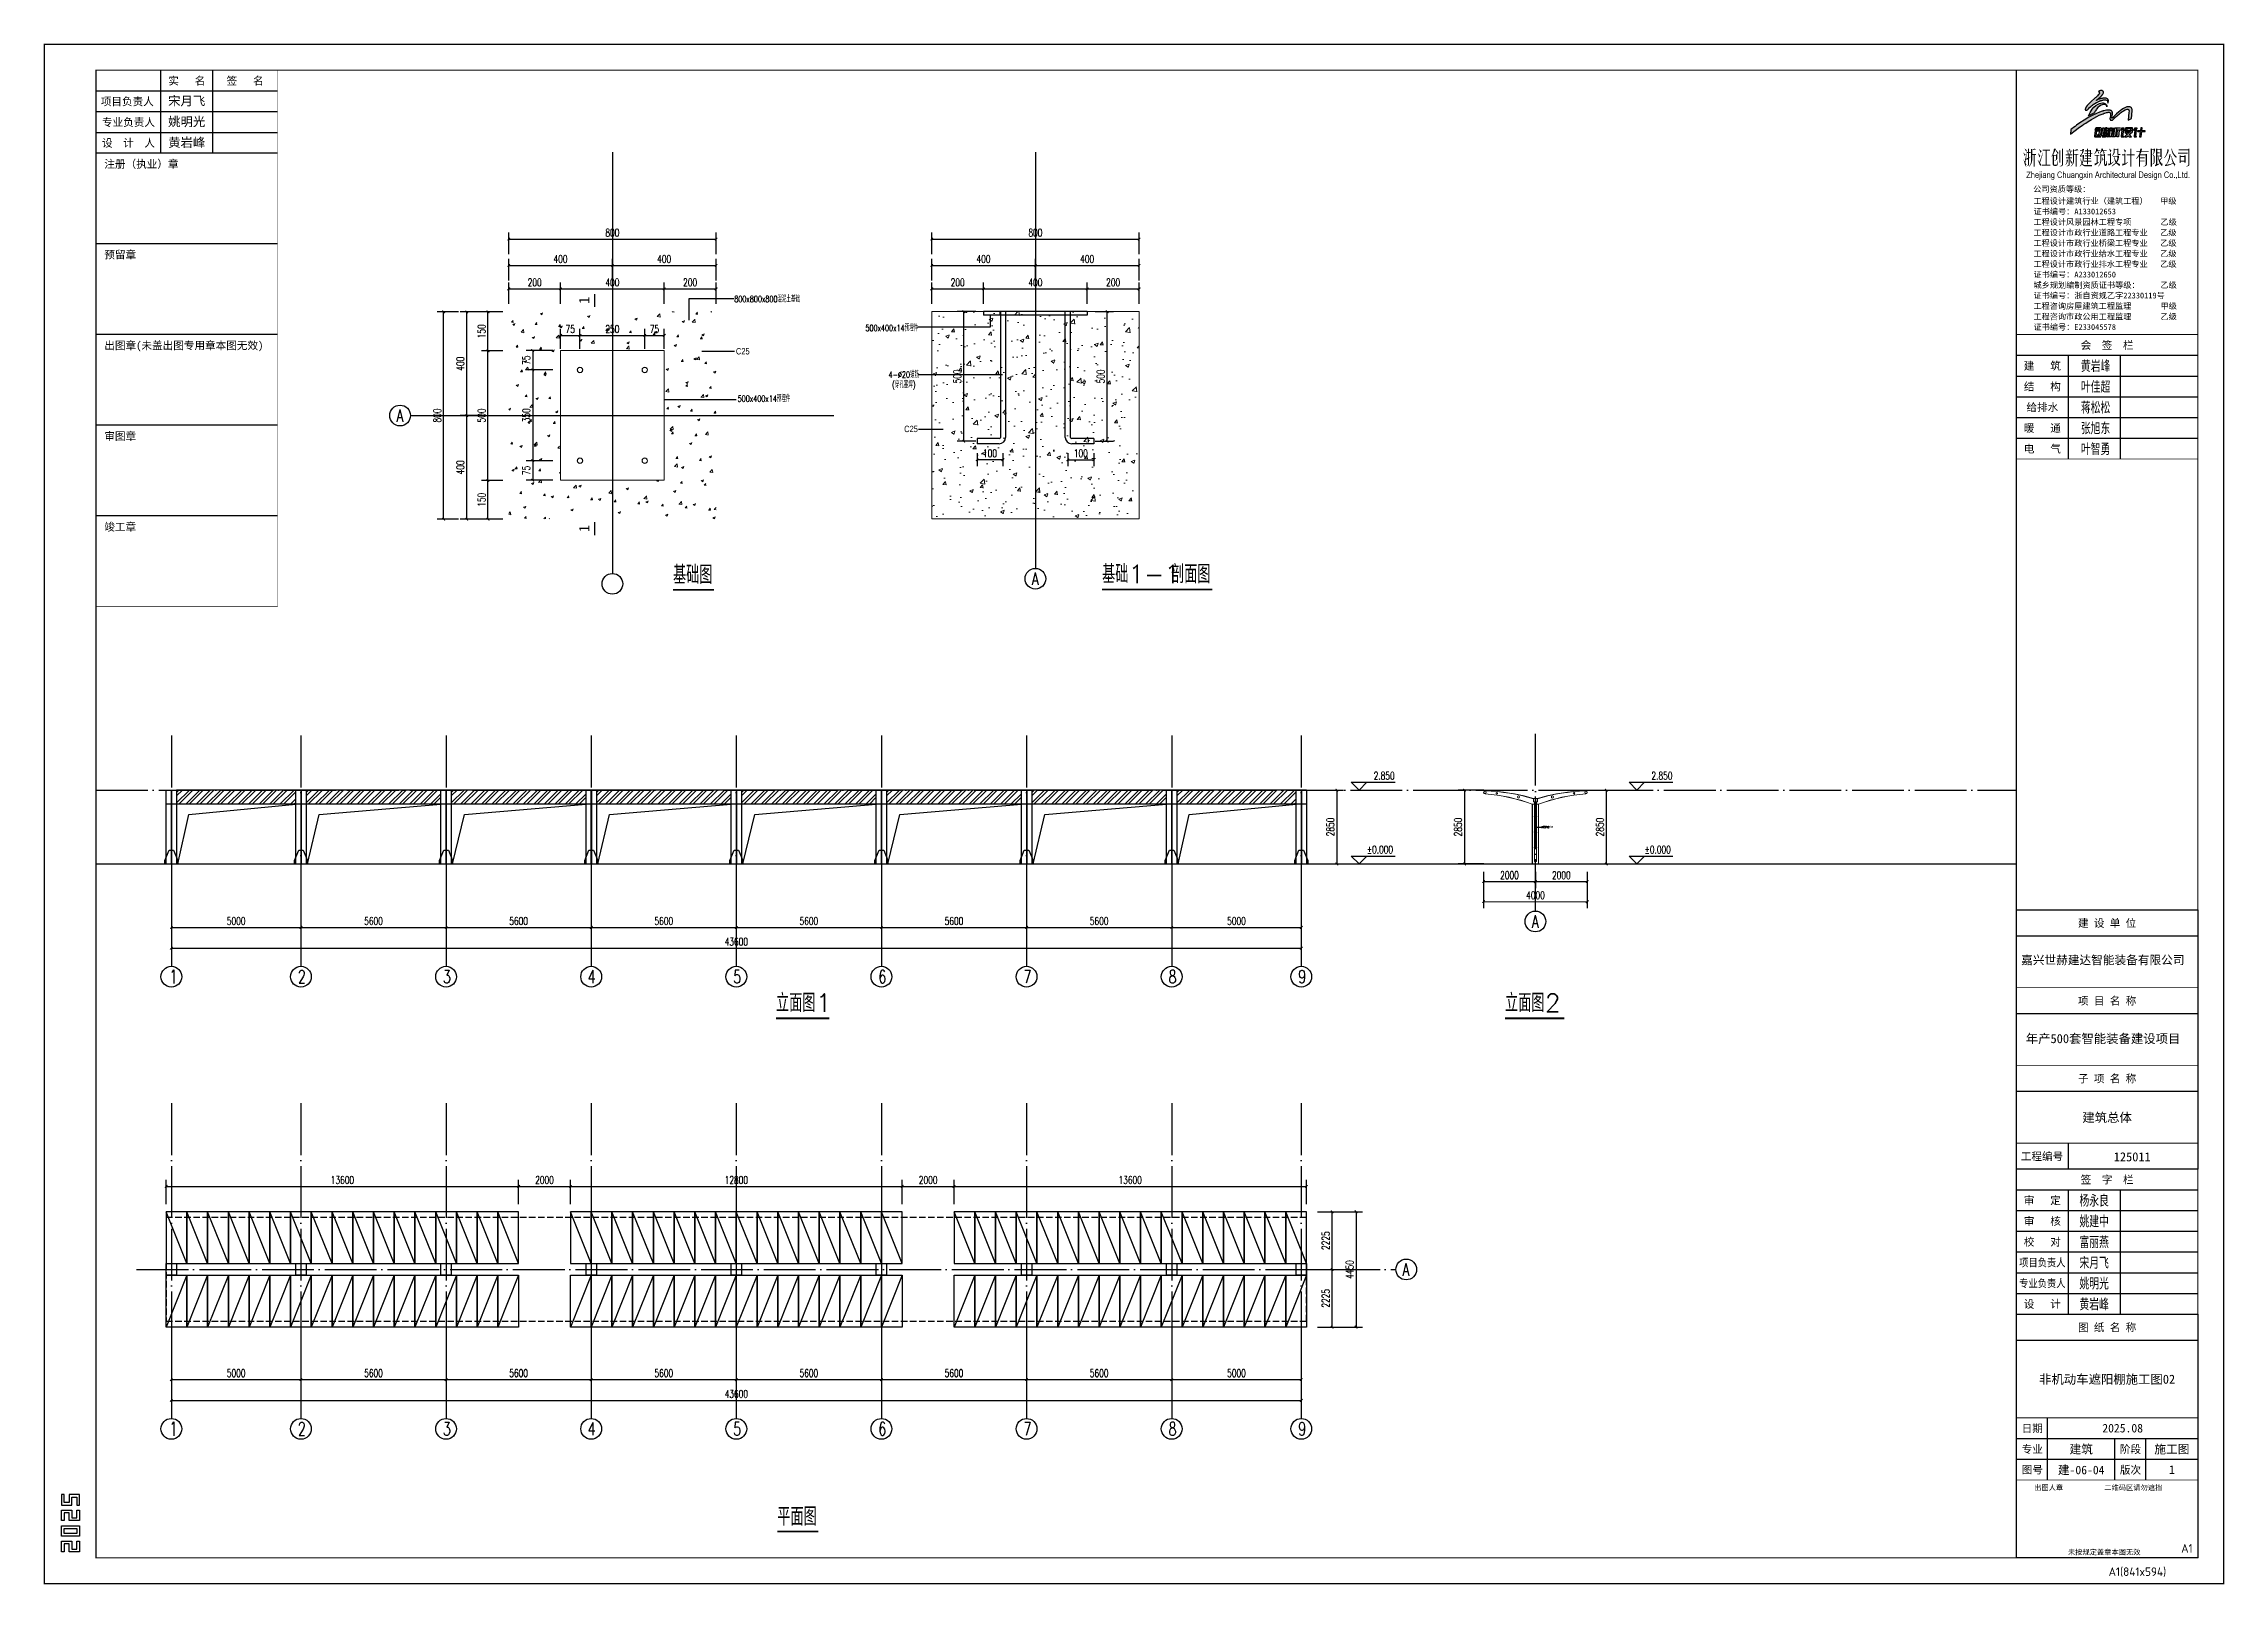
# Model space of a CAD drawing. Header units: millimetres. Extents: x -145765 to 32960, y 14307 to 133157.
# Drawn here: x -51190 to 32960, y 14307 to 73757 of the extents above; entities that cross this region are included whole.
import ezdxf
from ezdxf.enums import TextEntityAlignment as Align

# ---------------------------------------------------------------- set-up
doc = ezdxf.new("R2010")
doc.units = ezdxf.units.MM
doc.header["$LTSCALE"] = 1000
doc.linetypes.add('DASH', pattern=[0.35, 0.25, -0.1])
doc.linetypes.add('DOTE', pattern=[2.42, 2, -0.2, 0.02, -0.2])
for name, color, linetype in [('0-cxFrame', 155, 'Continuous'), ('00绿地$0$A-车位', 253, 'Continuous'), ('A-AXIS-D', 1, 'Continuous'), ('A-AXIS-DOTE', 14, 'DOTE'), ('A-AXIS-DP', 126, 'Continuous'), ('A-AXIS-ELEV', 4, 'Continuous'), ('A-AXIS-SYMB', 3, 'Continuous'), ('A-HATCH-1', 252, 'Continuous'), ('A-HATCH-2', 251, 'Continuous'), ('A-LIN-V', 9, 'Continuous'), ('A-SFCE', 30, 'Continuous'), ('AS-COLN', 6, 'Continuous'), ('PH-13107', 7, 'Continuous'), ('PH-2D63', 86, 'Continuous'), ('PV-13107', 7, 'Continuous'), ('qianming', 155, 'Continuous')]:
    doc.layers.add(name, color=color, linetype=linetype)
doc.layers.add('0-cxText', color=131, linetype='Continuous', lineweight=25)
doc.layers.add('text', color=1, linetype='Continuous', lineweight=9)
doc.styles.add('_TCH_AXIS', font='COMPLEX', dxfattribs={"bigfont": 'GBCBIG'})
doc.styles.add('_TCH_DIM', font='SIMPLEX', dxfattribs={"bigfont": 'GBCBIG'})
doc.styles.add('_TCH_DIM_T3', font='SIMPLEX', dxfattribs={"width": 0.705882, "bigfont": 'GBCBIG'})
doc.styles.add('BZHZ', font='bzxw', dxfattribs={"width": 0.8, "bigfont": 'bzhz'})
doc.styles.add('cx_biaoti', font='')
doc.styles.add('cx_tuming', font='')
doc.styles.add('cx_tuqian1', font='')
doc.styles.get("Standard").update_dxf_attribs({"font": 'txt', "bigfont": 'gbcbig.shx'})
doc.styles.add('图框宋体', font='', dxfattribs={"width": 0.75})
doc.styles.add('宋体', font='', dxfattribs={"width": 0.75})
doc.styles.add('标注', font='romans.shx', dxfattribs={"width": 0.7, "bigfont": 'gbcbig.shx'})
doc.styles.add('黑体', font='@TSSDENG', dxfattribs={"width": 0.9, "bigfont": '@TSSDCHN'})
doc.styles.get('cx_biaoti').set_extended_font_data('SimSun')
doc.styles.get('cx_tuming').set_extended_font_data('SimHei')
doc.styles.get('cx_tuqian1').set_extended_font_data('SimSun')
doc.styles.get('图框宋体').set_extended_font_data('SimSun')
doc.styles.get('宋体').set_extended_font_data('SimSun')
doc.dimstyles.new('_TCH_ARCH-10', dxfattribs={"dimscale": 10, "dimtxt": 2.975, "dimasz": 1, "dimexe": 2.5, "dimexo": 3, "dimgap": 1, "dimtad": 1, "dimdec": 0, "dimzin": 0, "dimdsep": 46, "dimtxsty": '_TCH_DIM_T3', "dimblk": 'ARCHTICK', "dimcen": 0.09, "dimclrt": 7, "dimazin": 2, "dimtfac": 1, "dimtdec": 0, "dimtix": 1, "dimtmove": 2, "dimatfit": 3, "dimfxl": 0, "dimtolj": 1, "dimtzin": 0, "dimarcsym": 0})
doc.dimstyles.new('_TCH_ARCH-100', dxfattribs={"dimscale": 100, "dimtxt": 2.975, "dimasz": 1, "dimexe": 2.5, "dimexo": 3, "dimgap": 1, "dimtad": 1, "dimdec": 0, "dimzin": 0, "dimdsep": 46, "dimtxsty": '_TCH_DIM_T3', "dimblk": 'ARCHTICK', "dimcen": 0.09, "dimclrt": 7, "dimazin": 2, "dimtfac": 1, "dimtdec": 0, "dimtix": 1, "dimtmove": 2, "dimatfit": 3, "dimfxl": 0, "dimtolj": 1, "dimtzin": 0, "dimarcsym": 0})
doc.dimstyles.new('ISO-25(标注）', dxfattribs={"dimtxt": 3.5, "dimasz": 0.5, "dimexe": 0.8, "dimexo": 0.5, "dimgap": 0.6, "dimtad": 1, "dimdec": 0, "dimzin": 1, "dimtxsty": '标注', "dimblk": 'ARCHTICK', "dimcen": 0, "dimclrd": 3, "dimclre": 3, "dimclrt": 256, "dimadec": 0, "dimazin": 0, "dimtfac": 0.8, "dimtdec": 0, "dimtofl": 0, "dimtmove": 2, "dimatfit": 3, "dimfxl": 0, "dimarcsym": 0})

msp = doc.modelspace()

# ---------------------------------------------------------------- texts
at = {"lineweight": 9, "insert": (6834.3, 43522.5), "char_height": 67.522, "attachment_point": 5, "style": '标注'}
msp.add_mtext('%%C75PVC落水管', dxfattribs=at)
at = {"layer": 'A-AXIS-D', "color": 7, "style": '_TCH_AXIS', "width": 0.705882}
for s, height, p in [('A', 479.1, (6229.1, 39645.6)), ('1', 536, (-46341.9, 37486.9)), ('2', 506.7, (-41380.1, 37501.5)), ('3', 506.7, (-35780.1, 37501.5)), ('4', 493.2, (-30193.5, 37508.3)), ('5', 506.7, (-24580.1, 37501.5)), ('6', 506.7, (-18980.1, 37501.5)), ('7', 506.7, (-13380.1, 37501.5)), ('8', 506.7, (-7780.1, 37501.5)), ('9', 506.7, (-2780.1, 37501.5)), ('A', 479.1, (1244.2, 26217.3)), ('1', 536, (-46341.9, 20039.3)), ('2', 506.7, (-41380.1, 20053.9)), ('3', 506.7, (-35780.1, 20053.9)), ('4', 493.2, (-30193.5, 20060.7)), ('5', 506.7, (-24580.1, 20053.9)), ('6', 506.7, (-18980.1, 20053.9)), ('7', 506.7, (-13380.1, 20053.9)), ('8', 506.7, (-7780.1, 20053.9)), ('9', 506.7, (-2780.1, 20053.9))]:
    msp.add_text(s, height=height, dxfattribs=at).set_placement(p)
at = {"layer": 'A-AXIS-ELEV', "color": 7, "style": '_TCH_DIM', "width": 0.705882}
for s, p in [('2.850', (132.4, 45359.1)), ('2.850', (10850.3, 45359.1)), ('%%P0.000', (-127.6, 42509.1)), ('%%P0.000', (10590.3, 42509.1))]:
    msp.add_text(s, height=297.5, dxfattribs=at).set_placement(p)
at = {"layer": 'A-AXIS-SYMB', "color": 7}
for s, height, p in [('立面图', 705.19, (-22930.6, 36392.9)), ('1', 700, (-21390.6, 36392.9)), ('立面图', 705.19, (5201.6, 36392.9)), ('2', 700, (6741.6, 36392.9)), ('平面图', 705.19, (-22880.9, 16570.7))]:
    msp.add_text(s, height=height, dxfattribs=at).set_placement(p)

# ---------------------------------------------------------------- blocks, each defined once
blk = doc.blocks.new('w423432')
at = {"layer": 'AS-COLN', "elevation": 0}
blk.add_lwpolyline([(-61996, 85395), (-61596, 85395), (-61596, 84945), (-61996, 84945)], close=True, dxfattribs=at)
blk = doc.blocks.new('_ArchTick')
at = {"color": 0, "linetype": 'ByBlock', "const_width": 0.4}
blk.add_lwpolyline([(-0.5, -0.5), (0.5, 0.5)], dxfattribs=at)
blk = doc.blocks.new('00绿地$0$G$C40593B0A')
at = {"layer": '00绿地$0$A-车位'}
blk.add_lwpolyline([(-1560, 590), (-760, 590), (-760, -1410), (-1560, -1410)], close=True, dxfattribs=at)
blk.add_lwpolyline([(-760, 590), (-1560, -1410)], dxfattribs=at)
blk = doc.blocks.new('w43243')
at = {"layer": 'A-SFCE'}
for p, q in [((-46696, 59848), (-46696, 59864)), ((-46696, 59864), (-46296, 59864)), ((-46696, 57014), (-46696, 59848)), ((-46504, 59864), (-46504, 57014)), ((-46488, 59864), (-46488, 57014)), ((-46296, 59864), (-46296, 57014)), ((-46296, 59320), (-46696, 59320)), ((-46746, 57147), (-46584, 57547)), ((-46584, 57547), (-46504, 57547)), ((-46488, 57547), (-46408, 57547)), ((-46408, 57547), (-46246, 57147)), ((-46746, 57014), (-46746, 57147)), ((-46246, 57147), (-46246, 57014))]:
    blk.add_line(p, q, dxfattribs=at)
blk = doc.blocks.new('w2132')
at = {"layer": 'A-HATCH-2'}
h = blk.add_hatch(dxfattribs=at)
h.set_pattern_fill('ANSI32', color=256, scale=60)
h.set_pattern_definition([(45, (0, 0), (-202.0558, 202.0558), []), (45, (134.7, 0), (-202.0558, 202.0558), [])])
h.paths.add_polyline_path([(-41696, 59848), (-41696, 59864), (-46296, 59864), (-46296, 59320), (-41696, 59320)])
h = blk.add_hatch(dxfattribs=at)
h.set_pattern_fill('ANSI32', color=256, scale=60)
h.set_pattern_definition([(45, (5000, 0), (-202.0558, 202.0558), []), (45, (5134.7, 0), (-202.0558, 202.0558), [])])
h.paths.add_polyline_path([(-36096, 59864), (-36696, 59864), (-41296, 59864), (-41296, 59320), (-36096, 59320)])
h = blk.add_hatch(dxfattribs=at)
h.set_pattern_fill('ANSI32', color=256, scale=60)
h.set_pattern_definition([(45, (10600, -7e-12), (-202.0558, 202.0558), []), (45, (10734.7, -7e-12), (-202.0558, 202.0558), [])])
h.paths.add_polyline_path([(-30496, 59864), (-31096, 59864), (-35696, 59864), (-35696, 59320), (-30496, 59320)])
h = blk.add_hatch(dxfattribs=at)
h.set_pattern_fill('ANSI32', color=256, scale=60)
h.set_pattern_definition([(45, (16200, 0), (-202.0558, 202.0558), []), (45, (16334.7, 0), (-202.0558, 202.0558), [])])
h.paths.add_polyline_path([(-24896, 59864), (-25496, 59864), (-30096, 59864), (-30096, 59320), (-24896, 59320)])
h = blk.add_hatch(dxfattribs=at)
h.set_pattern_fill('ANSI32', color=256, scale=60)
h.set_pattern_definition([(45, (21800, -7e-12), (-202.0558, 202.0558), []), (45, (21934.7, -7e-12), (-202.0558, 202.0558), [])])
h.paths.add_polyline_path([(-19296, 59864), (-19896, 59864), (-24496, 59864), (-24496, 59320), (-19296, 59320)])
h = blk.add_hatch(dxfattribs=at)
h.set_pattern_fill('ANSI32', color=256, scale=60)
h.set_pattern_definition([(45, (27400, 0), (-202.0558, 202.0558), []), (45, (27534.7, 0), (-202.0558, 202.0558), [])])
h.paths.add_polyline_path([(-13696, 59864), (-14296, 59864), (-18896, 59864), (-18896, 59320), (-13696, 59320)])
h = blk.add_hatch(dxfattribs=at)
h.set_pattern_fill('ANSI32', color=256, scale=60)
h.set_pattern_definition([(45, (33000, -7e-12), (-202.0558, 202.0558), []), (45, (33134.7, -7e-12), (-202.0558, 202.0558), [])])
h.paths.add_polyline_path([(-8096, 59864), (-8696, 59864), (-13296, 59864), (-13296, 59320), (-8096, 59320)])
h = blk.add_hatch(dxfattribs=at)
h.set_pattern_fill('ANSI32', color=256, scale=60)
h.set_pattern_definition([(45, (38600, -7e-12), (-202.0558, 202.0558), []), (45, (38734.7, -7e-12), (-202.0558, 202.0558), [])])
h.paths.add_polyline_path([(-3096, 59864), (-3096, 59864), (-7696, 59864), (-7696, 59320), (-3096, 59320)])
blk = doc.blocks.new('zjcx_lan_huiqian(Dragon)')
for p, q in [((-7000, -800), (0, -800)), ((-5000, -800), (-5000, -4800)), ((-3000, -800), (-3000, -4800)), ((-7000, -1600), (0, -1600)), ((-7000, -2400), (0, -2400)), ((-7000, -3200), (0, -3200)), ((-7000, -4000), (0, -4000))]:
    blk.add_line(p, q)
at = {"const_width": 30}
blk.add_lwpolyline([(-7000, 0), (0, 0)], dxfattribs=at)
blk.add_lwpolyline([(-7000, 0), (0, 0), (0, -4800), (-7000, -4800)], close=True, dxfattribs=at)
at = {"style": 'cx_biaoti'}
for s, p in [('会  签  栏', (-3500, -400)), ('建   筑', (-6000, -1200)), ('结   构', (-6000, -2000)), ('给排水', (-6000, -2800)), ('暖   通', (-6000, -3600)), ('电   气', (-6000, -4400))]:
    blk.add_text(s, height=300, dxfattribs=at).set_placement(p, align=Align.MIDDLE)
blk = doc.blocks.new('T-汇签(Dragon)')
at = {"layer": '0-cxFrame'}
blk.add_blockref('zjcx_lan_huiqian(Dragon)', (0, 0), dxfattribs=at)
at = {"layer": 'qianming', "style": 'BZHZ', "width": 0.8}
for s, p in [('黄岩峰', (-3945, -1200)), ('叶佳超', (-3945, -2000)), ('蒋松松', (-3945, -2800)), ('张旭东', (-3945, -3600)), ('叶智勇', (-3945, -4400))]:
    blk.add_text(s, height=450, dxfattribs=at).set_placement(p, align=Align.MIDDLE)
blk = doc.blocks.new('zjcx_logo(Dragon)')
h = blk.add_hatch(color=186)
h.dxf.hatch_style = 1
h.paths.add_polyline_path([(-1404, -619), (-1417, -787), (-1287, -689), (-1064, -520), (-959, -449), (-898, -408), (-824, -360), (-732, -300), (-599, -219), (-513, -170), (-403, -111), (-304, -62), (-225, -27), (-197, -14), (-154, 2), (-117, 16), (-91, 25), (-29, 43), (19, 53), (36, 55), (58, 56), (78, 54), (90, 53), (100, 49), (110, 44), (119, 36), (125, 28), (130, 18), (133, 7), (134, -3), (125, -83), (119, -131), (110, -192), (110, -205), (112, -214), (115, -223), (120, -231), (126, -238), (134, -244), (142, -249), (153, -252), (165, -253), (176, -253), (187, -250), (198, -246), (202, -243), (210, -238), (221, -231), (236, -220), (267, -190), (303, -155), (316, -143), (351, -110), (382, -81), (409, -57), (425, -43), (461, -12), (495, 15), (499, 19), (503, 23), (518, 34), (556, 63), (572, 76), (597, 92), (634, 116), (693, 149), (732, 164), (769, 173), (784, 174), (801, 173), (816, 167), (825, 161), (832, 154), (833, 153), (833, 153), (833, 153), (833, 152), (833, 152), (833, 152), (834, 152), (834, 152), (834, 152), (834, 152), (834, 152), (836, 149), (836, 148), (836, 148), (836, 148), (836, 148), (836, 148), (836, 148), (836, 148), (836, 148), (836, 148), (836, 148), (836, 148), (836, 148), (836, 148), (836, 148), (836, 148), (836, 148), (836, 148), (836, 148), (836, 148), (836, 148), (836, 148), (836, 148), (836, 148), (836, 148), (836, 148), (836, 148), (836, 148), (836, 148), (836, 148), (836, 148), (836, 148), (836, 148), (836, 148), (837, 146), (838, 145), (843, 135), (845, 125), (846, 115), (847, 97), (843, 51), (818, -247), (947, -187), (969, 117), (965, 165), (960, 186), (950, 206), (938, 224), (923, 239), (906, 252), (886, 262), (865, 268), (841, 272), (815, 272), (790, 270), (766, 264), (730, 252), (681, 230), (632, 204), (572, 164), (501, 111), (434, 55), (367, -6), (310, -62), (264, -108), (228, -146), (216, -158), (212, -162), (209, -164), (205, -166), (200, -168), (196, -168), (191, -168), (187, -167), (183, -165), (179, -162), (178, -160), (177, -157), (176, -155), (176, -152), (177, -147), (189, -90), (203, -18), (205, 16), (203, 49), (198, 66), (190, 83), (179, 97), (166, 110), (151, 120), (134, 127), (116, 131), (76, 136), (35, 137), (-5, 134), (-17, 132), (-18, 132), (-19, 132), (-20, 132), (-20, 132), (-20, 132), (-21, 132), (-79, 123), (-124, 113), (-142, 109), (-145, 108), (-146, 107), (-157, 105), (-175, 100), (-195, 94), (-288, 63), (-410, 12), (-556, -58), (-700, -135), (-882, -245), (-1049, -355), (-1175, -444), (-1234, -488), (-1299, -536), (-1360, -584), (-1398, -614)])
h.paths.add_polyline_path([(-712, -82), (-650, 50), (-573, 176), (-507, 252), (-431, 319), (-346, 375), (-294, 398), (-239, 412), (-183, 419), (-152, 418), (-120, 412), (-91, 400), (-64, 383), (-44, 364), (-29, 343), (-17, 319), (-9, 293), (-5, 267), (-14, 290), (-26, 311), (-43, 329), (-63, 344), (-81, 353), (-100, 358), (-120, 360), (-140, 359), (-188, 349), (-232, 330), (-297, 288), (-356, 237), (-404, 182), (-426, 154), (-449, 114), (-468, 80), (-489, 37)])
edge = h.paths.add_edge_path()
edge.add_line((-433, 632), (-455, 612))
edge.add_line((-455, 612), (-481, 589))
edge.add_line((-481, 589), (-598, 484))
edge.add_line((-598, 484), (-666, 424))
edge.add_line((-666, 424), (-728, 360))
edge.add_line((-728, 360), (-766, 320))
edge.add_line((-766, 320), (-807, 265))
edge.add_line((-807, 265), (-837, 203))
edge.add_line((-837, 203), (-840, 192))
edge.add_line((-840, 192), (-844, 172))
edge.add_line((-844, 172), (-844, 163))
edge.add_line((-844, 163), (-842, 155))
edge.add_line((-842, 155), (-838, 146))
edge.add_line((-838, 146), (-834, 141))
edge.add_line((-834, 141), (-828, 137))
edge.add_line((-828, 137), (-821, 134))
edge.add_line((-821, 134), (-814, 133))
edge.add_line((-814, 133), (-807, 133))
edge.add_line((-807, 133), (-800, 134))
edge.add_line((-800, 134), (-783, 142))
edge.add_line((-783, 142), (-768, 151))
edge.add_line((-768, 151), (-765, 153))
edge.add_line((-765, 153), (-763, 154))
edge.add_line((-763, 154), (-761, 156))
edge.add_line((-761, 156), (-756, 160))
edge.add_line((-756, 160), (-749, 166))
edge.add_line((-749, 166), (-747, 168))
edge.add_line((-747, 168), (-723, 190))
edge.add_line((-723, 190), (-674, 236))
edge.add_line((-674, 236), (-628, 278))
edge.add_line((-628, 278), (-598, 304))
edge.add_line((-598, 304), (-568, 326))
edge.add_line((-568, 326), (-534, 351))
edge.add_line((-534, 351), (-476, 390))
edge.add_line((-476, 390), (-408, 428))
edge.add_line((-408, 428), (-400, 433))
edge.add_line((-400, 433), (-346, 461))
edge.add_line((-346, 461), (-335, 466))
edge.add_line((-335, 466), (-290, 486))
edge.add_line((-290, 486), (-275, 492))
edge.add_line((-275, 492), (-259, 498))
edge.add_line((-259, 498), (-243, 504))
edge.add_line((-243, 504), (-210, 514))
edge.add_line((-210, 514), (-192, 519))
edge.add_line((-192, 519), (-168, 524))
edge.add_line((-168, 524), (-143, 530))
edge.add_line((-143, 530), (-100, 535))
edge.add_line((-100, 535), (-65, 533))
edge.add_line((-65, 533), (-30, 525))
edge.add_line((-30, 525), (-15, 517))
edge.add_line((-15, 517), (0, 506))
edge.add_line((0, 506), (12, 493))
edge.add_line((12, 493), (21, 477))
edge.add_line((21, 477), (27, 461))
edge.add_line((27, 461), (30, 442))
edge.add_line((30, 442), (29, 425))
edge.add_line((29, 425), (25, 407))
edge.add_line((25, 407), (32, 424))
edge.add_line((32, 424), (36, 434))
edge.add_line((36, 434), (42, 457))
edge.add_line((42, 457), (45, 468))
edge.add_line((45, 468), (49, 488))
edge.add_line((49, 488), (49, 507))
edge.add_line((49, 507), (46, 525))
edge.add_line((46, 525), (40, 543))
edge.add_line((40, 543), (31, 558))
edge.add_line((31, 558), (13, 575))
edge.add_line((13, 575), (-8, 588))
edge.add_line((-8, 588), (-31, 596))
edge.add_line((-31, 596), (-55, 600))
edge.add_line((-55, 600), (-96, 604))
edge.add_line((-96, 604), (-133, 602))
edge.add_line((-133, 602), (-160, 599))
edge.add_line((-160, 599), (-196, 593))
edge.add_line((-196, 593), (-237, 584))
edge.add_line((-237, 584), (-262, 576))
edge.add_line((-262, 576), (-288, 569))
edge.add_line((-288, 569), (-293, 567))
edge.add_line((-293, 567), (-299, 565))
edge.add_line((-299, 565), (-300, 564))
edge.add_line((-300, 564), (-301, 564))
edge.add_line((-301, 564), (-302, 564))
edge.add_line((-302, 564), (-303, 563))
edge.add_line((-303, 563), (-304, 563))
edge.add_line((-304, 563), (-305, 563))
edge.add_line((-305, 563), (-306, 562))
edge.add_line((-306, 562), (-307, 562))
edge.add_line((-307, 562), (-353, 545))
edge.add_line((-353, 545), (-407, 515))
edge.add_line((-407, 515), (-409, 514))
edge.add_line((-409, 514), (-408, 514))
edge.add_line((-408, 514), (-405, 517))
edge.add_line((-405, 517), (-402, 521))
edge.add_line((-402, 521), (-397, 525))
edge.add_line((-397, 525), (-392, 530))
edge.add_line((-392, 530), (-387, 535))
edge.add_line((-387, 535), (-381, 540))
edge.add_line((-381, 540), (-365, 553))
edge.add_line((-365, 553), (-347, 568))
edge.add_line((-347, 568), (-342, 572))
edge.add_line((-342, 572), (-330, 582))
edge.add_line((-330, 582), (-328, 585))
edge.add_line((-328, 585), (-324, 587))
edge.add_line((-324, 587), (-314, 597))
edge.add_line((-314, 597), (-279, 629))
edge.add_line((-279, 629), (-266, 641))
edge.add_line((-266, 641), (-254, 653))
edge.add_line((-254, 653), (-237, 669))
edge.add_line((-237, 669), (-216, 693))
edge.add_line((-216, 693), (-208, 702))
edge.add_line((-208, 702), (-204, 706))
edge.add_line((-204, 706), (-200, 711))
edge.add_line((-200, 711), (-191, 721))
edge.add_line((-191, 721), (-187, 727))
edge.add_line((-187, 727), (-184, 731))
edge.add_line((-184, 731), (-183, 733))
edge.add_line((-183, 733), (-178, 741))
edge.add_line((-178, 741), (-167, 755))
edge.add_line((-167, 755), (-153, 782))
edge.add_line((-153, 782), (-143, 812))
edge.add_line((-143, 812), (-143, 824))
edge.add_line((-143, 824), (-143, 826))
edge.add_line((-143, 826), (-145, 840))
edge.add_line((-145, 840), (-150, 853))
edge.add_line((-150, 853), (-158, 865))
edge.add_line((-158, 865), (-167, 876))
edge.add_line((-167, 876), (-178, 885))
edge.add_line((-178, 885), (-191, 891))
edge.add_line((-191, 891), (-213, 897))
edge.add_line((-213, 897), (-236, 899))
edge.add_line((-236, 899), (-259, 896))
edge.add_line((-259, 896), (-281, 889))
edge.add_line((-281, 889), (-300, 878))
edge.add_line((-300, 878), (-316, 864))
edge.add_line((-316, 864), (-331, 847))
edge.add_arc((-322, 816), 32.5, 338.51419, 105.47079, ccw=False)
edge.add_line((-292, 804), (-299, 785))
edge.add_line((-299, 785), (-315, 761))
edge.add_line((-315, 761), (-326, 745))
edge.add_line((-326, 745), (-342, 725))
edge.add_line((-342, 725), (-370, 695))
edge.add_line((-370, 695), (-393, 670))
edge.add_line((-393, 670), (-419, 645))
edge.add_line((-419, 645), (-433, 632))
h = blk.add_hatch(color=186)
h.dxf.hatch_style = 1
edge = h.paths.add_edge_path()
edge.add_line((-372, -565), (-315, -565))
edge.add_arc((-314, -577), 11.4, 18.89554, 94.3928, ccw=False)
edge.add_line((-303, -573), (-294, -620))
edge.add_line((-294, -620), (-290, -626))
edge.add_line((-290, -626), (-220, -626))
edge.add_arc((-224, -618), 9.49, 295.11011, 12.93383)
edge.add_line((-214, -615), (-222, -572))
edge.add_arc((-256, -574), 34.6, 4.17607, 68.3146)
edge.add_line((-244, -542), (-415, -542))
edge.add_arc((-399, -587), 47.9, 108.85314, 147.56181)
edge.add_line((-440, -562), (-469, -626))
edge.add_line((-469, -626), (-410, -626))
edge.add_line((-410, -626), (-387, -578))
edge.add_arc((-362, -592), 28.7, 111.26087, 151.54855, ccw=False)
edge = h.paths.add_edge_path()
edge.add_line((-470, -897), (-250, -897))
edge.add_line((-250, -897), (-248, -898))
edge.add_line((-248, -898), (-251, -883))
edge.add_line((-251, -883), (-413, -880))
edge.add_arc((-410, -866), 15, 169.35312, 256.08138, ccw=False)
edge.add_line((-424, -863), (-397, -657))
edge.add_line((-397, -657), (-389, -656))
edge.add_line((-389, -656), (-388, -655))
edge.add_line((-388, -655), (-313, -655))
edge.add_line((-313, -655), (-306, -658))
edge.add_arc((-311, -663), 7.51, 333.03259, 47.97447, ccw=False)
edge.add_line((-304, -667), (-321, -791))
edge.add_arc((-341, -791), 20.6, 278.71059, 0.26939, ccw=False)
edge.add_line((-338, -811), (-369, -813))
edge.add_line((-369, -813), (-376, -814))
edge.add_line((-376, -814), (-377, -827))
edge.add_arc((-361, -818), 18.3, 211.08496, 248.62588)
edge.add_line((-368, -835), (-292, -835))
edge.add_line((-292, -835), (-277, -832))
edge.add_arc((-290, -784), 50, 285.32037, 358.76459)
edge.add_line((-240, -785), (-221, -647))
edge.add_arc((-233, -648), 11.5, 3.51941, 31.54666)
edge.add_line((-223, -642), (-232, -640))
edge.add_line((-232, -640), (-449, -640))
edge.add_line((-449, -640), (-459, -643))
edge.add_line((-459, -643), (-488, -861))
edge.add_arc((-452, -866), 36.4, 172.51878, 238.5972)
edge = h.paths.add_edge_path()
edge.add_arc((-139, -559), 28, 354.72782, 20.95173, ccw=False)
edge.add_line((-112, -562), (-150, -847))
edge.add_line((-150, -847), (-160, -850))
edge.add_line((-160, -850), (-199, -850))
edge.add_arc((-196, -838), 12.1, 157.53823, 259.66789, ccw=False)
edge.add_line((-208, -833), (-169, -548))
edge.add_line((-169, -548), (-161, -545))
edge.add_line((-161, -545), (-119, -545))
edge.add_arc((-119, -552), 6.79, 24.25811, 86.73561, ccw=False)
edge = h.paths.add_edge_path()
edge.add_line((-194, -898), (-68, -898))
edge.add_line((-68, -898), (-62, -895))
edge.add_arc((-109, -838), 73.5, 309.69803, 351.80871)
edge.add_line((-36, -849), (4, -545))
edge.add_arc((-1, -544), 4.63, 347.67082, 49.41767)
edge.add_arc((-9, -558), 20.6, 56.68372, 79.18321)
edge.add_line((-5, -538), (-52, -538))
edge.add_arc((-51, -554), 16.4, 91.33263, 127.03986)
edge.add_arc((-58, -544), 4.85, 133.80873, 168.49542)
edge.add_line((-63, -543), (-103, -854))
edge.add_arc((-129, -854), 25.6, 303.0211, 359.8084, ccw=False)
edge.add_line((-115, -875), (-128, -879))
edge.add_line((-128, -879), (-193, -880))
edge.add_arc((-180, -890), 16.3, 142.79141, 207.15487)
edge = h.paths.add_edge_path()
edge.add_line((123, -557), (128, -541))
edge.add_line((128, -541), (137, -538))
edge.add_line((137, -538), (187, -538))
edge.add_arc((183, -552), 14.7, 331.9586, 74.43788, ccw=False)
edge.add_line((196, -559), (269, -562))
edge.add_arc((254, -570), 17.2, 352.8314, 26.38917, ccw=False)
edge.add_line((271, -572), (268, -579))
edge.add_line((268, -579), (266, -581))
edge.add_line((266, -581), (256, -581))
edge.add_line((256, -581), (254, -580))
edge.add_line((254, -580), (112, -581))
edge.add_line((112, -581), (110, -580))
edge.add_line((110, -580), (53, -580))
edge.add_line((53, -580), (52, -581))
edge.add_line((52, -581), (44, -581))
edge.add_line((44, -581), (43, -575))
edge.add_line((43, -575), (45, -563))
edge.add_line((45, -563), (115, -559))
edge.add_line((115, -559), (123, -557))
edge = h.paths.add_edge_path()
edge.add_arc((58, -751), 5.69, 2.93572, 38.52856, ccw=False)
edge.add_line((64, -751), (38, -896))
edge.add_line((38, -896), (38, -898))
edge.add_line((38, -898), (1, -898))
edge.add_line((1, -898), (-5, -898))
edge.add_arc((-50, -872), 51.3, 330.03006, 356.64264)
edge.add_line((2, -875), (25, -747))
edge.add_line((25, -747), (31, -745))
edge.add_line((31, -745), (58, -745))
edge.add_arc((53, -760), 15.8, 50.02603, 70.05817, ccw=False)
edge = h.paths.add_edge_path()
edge.add_line((55, -592), (62, -592))
edge.add_line((62, -592), (64, -593))
edge.add_line((64, -593), (101, -593))
edge.add_line((101, -593), (103, -592))
edge.add_line((103, -592), (110, -592))
edge.add_line((110, -592), (111, -598))
edge.add_line((111, -598), (113, -625))
edge.add_line((113, -625), (115, -638))
edge.add_line((115, -638), (176, -638))
edge.add_line((176, -638), (191, -592))
edge.add_line((191, -592), (200, -592))
edge.add_line((200, -592), (202, -593))
edge.add_line((202, -593), (248, -593))
edge.add_line((248, -593), (250, -592))
edge.add_line((250, -592), (255, -592))
edge.add_line((255, -592), (255, -595))
edge.add_line((255, -595), (246, -624))
edge.add_arc((256, -631), 11.5, 145.89681, 210.54086)
edge.add_arc((241, -691), 54.6, 66.73558, 84.76006, ccw=False)
edge.add_line((262, -641), (265, -647))
edge.add_arc((256, -649), 9.23, 274.46857, 13.00027, ccw=False)
edge.add_line((257, -658), (190, -660))
edge.add_line((190, -660), (186, -661))
edge.add_line((186, -661), (179, -697))
edge.add_arc((185, -696), 5.99, 186.91758, 264.62619)
edge.add_line((185, -702), (247, -703))
edge.add_arc((244, -714), 10.7, 313.97052, 74.10965, ccw=False)
edge.add_line((251, -721), (176, -724))
edge.add_line((176, -724), (159, -856))
edge.add_arc((103, -853), 56.4, 306.87915, 356.89777, ccw=False)
edge.add_line((137, -898), (56, -898))
edge.add_line((56, -898), (62, -878))
edge.add_line((62, -878), (64, -875))
edge.add_line((64, -875), (68, -873))
edge.add_line((68, -873), (77, -871))
edge.add_arc((78, -862), 9.14, 264.56776, 5.34397)
edge.add_line((87, -862), (104, -737))
edge.add_arc((94, -733), 10.7, 338.74451, 84.00887)
edge.add_line((96, -723), (25, -721))
edge.add_arc((34, -713), 12.2, 144.53162, 222.72258, ccw=False)
edge.add_arc((31, -714), 11.1, 84.06289, 130.83249, ccw=False)
edge.add_line((32, -703), (101, -702))
edge.add_line((101, -702), (107, -700))
edge.add_line((107, -700), (108, -700))
edge.add_line((108, -700), (113, -668))
edge.add_arc((107, -667), 7.02, 352.00278, 83.61958)
edge.add_line((107, -660), (37, -658))
edge.add_line((37, -658), (31, -656))
edge.add_arc((38, -649), 10.4, 80.08641, 222.41124, ccw=False)
edge.add_line((40, -639), (53, -638))
edge.add_line((53, -638), (53, -593))
edge.add_line((53, -593), (55, -593))
edge.add_line((55, -593), (55, -592))
edge = h.paths.add_edge_path()
edge.add_arc((228, -755), 10.9, 342.21849, 70.61556, ccw=False)
edge.add_line((239, -758), (228, -882))
edge.add_arc((273, -888), 45.2, 172.96333, 192.65476)
edge.add_line((229, -898), (178, -898))
edge.add_arc((127, -876), 54.9, 336.98391, 358.70886)
edge.add_line((182, -877), (194, -749))
edge.add_line((194, -749), (194, -747))
edge.add_line((194, -747), (200, -745))
edge.add_line((200, -745), (232, -745))
edge = h.paths.add_edge_path()
edge.add_line((503, -561), (496, -562))
edge.add_line((496, -562), (368, -564))
edge.add_arc((370, -571), 7.29, 105.68479, 178.6651)
edge.add_line((363, -571), (358, -616))
edge.add_line((358, -616), (358, -620))
edge.add_arc((361, -620), 2.85, 189.50087, 274.16637)
edge.add_line((361, -622), (490, -624))
edge.add_line((490, -624), (495, -626))
edge.add_arc((483, -634), 14.3, 320.58308, 35.58773, ccw=False)
edge.add_line((494, -643), (469, -648))
edge.add_line((469, -648), (434, -898))
edge.add_line((434, -898), (377, -898))
edge.add_arc((381, -894), 4.94, 183.46145, 225.75062, ccw=False)
edge.add_line((376, -894), (407, -653))
edge.add_arc((399, -653), 7.96, 2.1679, 44.2283)
edge.add_line((405, -648), (403, -646))
edge.add_line((403, -646), (358, -646))
edge.add_arc((362, -656), 11.3, 112.7163, 146.72014)
edge.add_line((353, -650), (320, -863))
edge.add_arc((237, -848), 84.4, 323.85528, 349.57772, ccw=False)
edge.add_line((305, -898), (239, -898))
edge.add_line((239, -898), (245, -877))
edge.add_line((245, -877), (246, -874))
edge.add_arc((256, -885), 15, 97.81362, 133.86818, ccw=False)
edge.add_line((254, -870), (300, -546))
edge.add_arc((309, -554), 12.1, 90.94326, 137.95811, ccw=False)
edge.add_line((309, -542), (497, -542))
edge.add_arc((495, -553), 11.3, 316.30021, 78.83388, ccw=False)
edge = h.paths.add_edge_path()
edge.add_line((649, -544), (651, -578))
edge.add_arc((640, -580), 11.7, 285.71807, 11.70387, ccw=False)
edge.add_line((643, -592), (580, -591))
edge.add_arc((581, -581), 10.1, 232.28685, 262.06195, ccw=False)
edge.add_arc((578, -585), 5.08, 189.86821, 228.06029, ccw=False)
edge.add_line((573, -586), (570, -554))
edge.add_arc((591, -554), 20.3, 128.18902, 179.8773, ccw=False)
edge.add_line((578, -538), (642, -538))
edge.add_arc((641, -547), 9.1, 19.52522, 83.24008, ccw=False)
edge = h.paths.add_edge_path()
edge.add_line((534, -628), (565, -630))
edge.add_arc((561, -639), 9.9, 14.99273, 68.78885, ccw=False)
edge.add_line((571, -637), (541, -863))
edge.add_line((541, -863), (541, -886))
edge.add_line((541, -886), (550, -898))
edge.add_line((550, -898), (641, -898))
edge.add_line((641, -898), (641, -884))
edge.add_arc((634, -883), 7.15, 350.15546, 82.57553)
edge.add_line((635, -876), (610, -875))
edge.add_line((610, -875), (608, -868))
edge.add_line((608, -868), (641, -623))
edge.add_arc((631, -618), 10.8, 331.57994, 66.36661)
edge.add_line((635, -608), (535, -608))
edge.add_line((535, -608), (526, -614))
edge.add_arc((536, -618), 10.6, 159.68796, 260.66864)
edge = h.paths.add_edge_path()
edge.add_arc((693, -601), 15.8, 274.13314, 11.69545, ccw=False)
edge.add_arc((695, -623), 6.69, 101.3793, 192.92077)
edge.add_arc((615, -625), 73.2, 348.81597, 0.554, ccw=False)
edge.add_arc((698, -637), 10.9, 194.31907, 249.68762)
edge.add_line((694, -647), (728, -647))
edge.add_arc((725, -603), 44.5, 273.23858, 353.69691)
edge.add_line((770, -607), (772, -587))
edge.add_line((772, -587), (776, -566))
edge.add_line((776, -566), (908, -566))
edge.add_line((908, -566), (910, -574))
edge.add_line((910, -574), (905, -620))
edge.add_arc((959, -606), 55.9, 194.85061, 207.61208)
edge.add_line((910, -632), (912, -635))
edge.add_arc((954, -581), 68.1, 232.01246, 255.28682)
edge.add_line((937, -647), (979, -647))
edge.add_arc((978, -635), 12.3, 273.58089, 308.49109)
edge.add_arc((965, -631), 25.2, 327.87798, 21.88684)
edge.add_arc((973, -630), 17.2, 28.11813, 70.13193)
edge.add_arc((1049, -599), 71.8, 164.51198, 191.90234, ccw=False)
edge.add_line((980, -580), (983, -557))
edge.add_line((983, -557), (982, -550))
edge.add_line((982, -550), (979, -544))
edge.add_line((979, -544), (721, -544))
edge.add_arc((725, -554), 10.6, 109.95804, 166.92412)
edge.add_line((714, -551), (708, -598))
edge = h.paths.add_edge_path()
edge.add_line((1146, -544), (1148, -578))
edge.add_arc((1137, -581), 11.7, 285.71807, 11.70387, ccw=False)
edge.add_line((1140, -592), (1077, -591))
edge.add_arc((1078, -581), 10.1, 232.28685, 262.06195, ccw=False)
edge.add_arc((1075, -585), 5.08, 189.86821, 228.06029, ccw=False)
edge.add_line((1070, -586), (1067, -554))
edge.add_arc((1088, -554), 20.3, 128.18902, 179.8773, ccw=False)
edge.add_line((1075, -538), (1139, -538))
edge.add_arc((1137, -547), 9.1, 19.52522, 83.24008, ccw=False)
edge = h.paths.add_edge_path()
edge.add_line((1031, -629), (1062, -630))
edge.add_arc((1058, -640), 9.9, 14.99273, 68.78885, ccw=False)
edge.add_line((1068, -637), (1038, -863))
edge.add_line((1038, -863), (1038, -886))
edge.add_line((1038, -886), (1047, -898))
edge.add_line((1047, -898), (1138, -898))
edge.add_line((1138, -898), (1138, -885))
edge.add_arc((1131, -883), 7.15, 350.15546, 82.57553)
edge.add_line((1132, -876), (1107, -876))
edge.add_line((1107, -876), (1105, -868))
edge.add_line((1105, -868), (1137, -624))
edge.add_arc((1128, -618), 10.8, 331.57994, 66.36661)
edge.add_line((1132, -609), (1032, -609))
edge.add_line((1032, -609), (1023, -615))
edge.add_arc((1033, -618), 10.6, 159.68796, 260.66864)
edge = h.paths.add_edge_path()
edge.add_line((1181, -682), (1274, -684))
edge.add_arc((1268, -691), 9.1, 10.6545, 49.67894, ccw=False)
edge.add_line((1277, -689), (1250, -895))
edge.add_line((1250, -895), (1252, -896))
edge.add_line((1252, -896), (1252, -898))
edge.add_line((1252, -898), (1312, -898))
edge.add_line((1312, -898), (1313, -892))
edge.add_line((1313, -892), (1340, -689))
edge.add_line((1340, -689), (1341, -685))
edge.add_line((1341, -685), (1464, -684))
edge.add_arc((1447, -671), 21.2, 322.14414, 30.61106)
edge.add_line((1465, -661), (1352, -661))
edge.add_line((1352, -661), (1343, -655))
edge.add_line((1343, -655), (1358, -550))
edge.add_arc((1349, -548), 8.68, 346.76013, 78.30399)
edge.add_line((1351, -539), (1304, -539))
edge.add_arc((1305, -546), 6.98, 97.51297, 154.6127)
edge.add_line((1299, -543), (1285, -647))
edge.add_arc((1270, -645), 14.6, 274.64509, 354.62105, ccw=False)
edge.add_line((1271, -660), (1180, -661))
edge.add_arc((1182, -672), 10.8, 104.43576, 265.29365)
edge = h.paths.add_edge_path()
edge.add_arc((875, -684), 106, 357.44715, 9.99523)
edge.add_arc((973, -667), 6.36, 14.46934, 89.99572)
edge.add_line((973, -661), (694, -661))
edge.add_line((694, -661), (687, -663))
edge.add_line((687, -663), (685, -667))
edge.add_line((685, -667), (686, -680))
edge.add_line((686, -680), (902, -680))
edge.add_arc((903, -683), 3.29, 32.90594, 94.76591, ccw=False)
edge.add_line((905, -682), (893, -694))
edge.add_line((893, -694), (825, -750))
edge.add_line((825, -750), (816, -758))
edge.add_line((816, -758), (808, -752))
edge.add_line((808, -752), (767, -711))
edge.add_line((767, -711), (760, -710))
edge.add_line((760, -710), (695, -708))
edge.add_line((695, -708), (690, -708))
edge.add_line((690, -708), (683, -709))
edge.add_line((683, -709), (768, -795))
edge.add_arc((765, -801), 7, 283.97637, 62.4248, ccw=False)
edge.add_line((766, -808), (666, -898))
edge.add_line((666, -898), (752, -897))
edge.add_line((752, -897), (809, -847))
edge.add_line((809, -847), (847, -887))
edge.add_arc((820, -919), 41.8, 31.51695, 49.64377, ccw=False)
edge.add_line((856, -897), (941, -898))
edge.add_line((941, -898), (854, -803))
edge.add_line((854, -803), (971, -707))
edge.add_line((971, -707), (980, -689))
edge = h.paths.add_edge_path(flags=17)
edge.add_line((816, -757), (817, -757))
edge.add_arc((947, -683), 33.5, 314.94454, 350.31038)
blk.add_line((816, -757), (817, -757))
for points in [[(-433, 632), (-455, 612), (-481, 589), (-598, 484), (-666, 424), (-728, 360), (-766, 320), (-807, 265), (-837, 203), (-840, 192), (-844, 172), (-844, 163), (-842, 155), (-838, 146), (-834, 141), (-828, 137), (-821, 134), (-814, 133), (-807, 133), (-800, 134), (-783, 142), (-768, 151), (-765, 153), (-763, 154), (-761, 156), (-756, 160), (-749, 166), (-747, 168), (-723, 190), (-674, 236), (-628, 278), (-598, 304), (-568, 326), (-534, 351), (-476, 390), (-408, 428), (-400, 433), (-346, 461), (-335, 466), (-290, 486), (-275, 492), (-259, 498), (-243, 504), (-210, 514), (-192, 519), (-168, 524), (-143, 530), (-100, 535), (-65, 533), (-30, 525), (-15, 517), (0, 506), (12, 493), (21, 477), (27, 461), (30, 442), (29, 425), (25, 407), (32, 424), (36, 434), (42, 457), (45, 468), (49, 488), (49, 507), (46, 525), (40, 543), (31, 558), (13, 575), (-8, 588), (-31, 596), (-55, 600), (-96, 604), (-133, 602), (-160, 599), (-196, 593), (-237, 584), (-262, 576), (-288, 569), (-293, 567), (-299, 565), (-300, 564), (-301, 564), (-302, 564), (-303, 563), (-304, 563), (-305, 563), (-306, 562), (-307, 562), (-353, 545), (-407, 515), (-409, 514), (-408, 514), (-405, 517), (-402, 521), (-397, 525), (-392, 530), (-387, 535), (-381, 540), (-365, 553), (-347, 568), (-342, 572), (-330, 582), (-328, 585), (-324, 587), (-314, 597), (-279, 629), (-266, 641), (-254, 653), (-237, 669), (-216, 693), (-208, 702), (-204, 706), (-200, 711), (-191, 721), (-187, 727), (-184, 731), (-183, 733), (-178, 741), (-167, 755), (-153, 782), (-143, 812), (-143, 824), (-143, 826), (-145, 840), (-150, 853), (-158, 865), (-167, 876), (-178, 885), (-191, 891), (-213, 897), (-236, 899), (-259, 896), (-281, 889), (-300, 878), (-316, 864), (-331, 847)], [(-433, 632), (-455, 612), (-481, 589), (-598, 484), (-666, 424), (-728, 360), (-766, 320), (-807, 265), (-837, 203), (-840, 192), (-844, 172), (-844, 163), (-842, 155), (-838, 146), (-834, 141), (-828, 137), (-821, 134), (-814, 133), (-807, 133), (-800, 134), (-783, 142), (-768, 151), (-765, 153), (-763, 154), (-761, 156), (-756, 160), (-749, 166), (-747, 168), (-723, 190), (-674, 236), (-628, 278), (-598, 304), (-568, 326), (-534, 351), (-476, 390), (-408, 428), (-400, 433), (-346, 461), (-335, 466), (-290, 486), (-275, 492), (-259, 498), (-243, 504), (-210, 514), (-192, 519), (-168, 524), (-143, 530), (-100, 535), (-65, 533), (-30, 525), (-15, 517), (0, 506), (12, 493), (21, 477), (27, 461), (30, 442), (29, 425), (25, 407), (32, 424), (36, 434), (42, 457), (45, 468), (49, 488), (49, 507), (46, 525), (40, 543), (31, 558), (13, 575), (-8, 588), (-31, 596), (-55, 600), (-96, 604), (-133, 602), (-160, 599), (-196, 593), (-237, 584), (-262, 576), (-288, 569), (-293, 567), (-299, 565), (-300, 564), (-301, 564), (-302, 564), (-303, 563), (-304, 563), (-305, 563), (-306, 562), (-307, 562), (-353, 545), (-407, 515), (-409, 514), (-408, 514), (-405, 517), (-402, 521), (-397, 525), (-392, 530), (-387, 535), (-381, 540), (-365, 553), (-347, 568), (-342, 572), (-330, 582), (-328, 585), (-324, 587), (-314, 597), (-279, 629), (-266, 641), (-254, 653), (-237, 669), (-216, 693), (-208, 702), (-204, 706), (-200, 711), (-191, 721), (-187, 727), (-184, 731), (-183, 733), (-178, 741), (-167, 755), (-153, 782), (-143, 812), (-143, 824), (-143, 826), (-145, 840), (-150, 853), (-158, 865), (-167, 876), (-178, 885), (-191, 891), (-213, 897), (-236, 899), (-259, 896), (-281, 889), (-300, 878), (-316, 864), (-331, 847)], [(-1404, -619), (-1417, -787), (-1287, -689), (-1064, -520), (-959, -449), (-898, -408), (-824, -360), (-732, -300), (-599, -219), (-513, -170), (-403, -111), (-304, -62), (-225, -27), (-197, -14), (-154, 2), (-117, 16), (-91, 25), (-29, 43), (19, 53), (36, 55), (58, 56), (78, 54), (90, 53), (100, 49), (110, 44), (119, 36), (125, 28), (130, 18), (133, 7), (134, -3), (125, -83), (119, -131), (110, -192), (110, -205), (112, -214), (115, -223), (120, -231), (126, -238), (134, -244), (142, -249), (153, -252), (165, -253), (176, -253), (187, -250), (198, -246), (202, -243), (210, -238), (221, -231), (236, -220), (267, -190), (303, -155), (316, -143), (351, -110), (382, -81), (409, -57), (425, -43), (461, -12), (495, 15), (499, 19), (503, 23), (518, 34), (556, 63), (572, 76), (597, 92), (634, 116), (693, 149), (732, 164), (769, 173), (784, 174), (801, 173), (816, 167), (825, 161), (832, 154), (833, 153), (833, 153), (833, 153), (833, 152), (833, 152), (833, 152), (834, 152), (834, 152), (834, 152), (834, 152), (834, 152), (836, 149), (836, 148), (836, 148), (836, 148), (836, 148), (836, 148), (836, 148), (836, 148), (836, 148), (836, 148), (836, 148), (836, 148), (836, 148), (836, 148), (836, 148), (836, 148), (836, 148), (836, 148), (836, 148), (836, 148), (836, 148), (836, 148), (836, 148), (836, 148), (836, 148), (836, 148), (836, 148), (836, 148), (836, 148), (836, 148), (836, 148), (836, 148), (836, 148), (836, 148), (837, 146), (838, 145), (843, 135), (845, 125), (846, 115), (847, 97), (843, 51), (818, -247), (947, -187), (969, 117), (965, 165), (960, 186), (950, 206), (938, 224), (923, 239), (906, 252), (886, 262), (865, 268), (841, 272), (815, 272), (790, 270), (766, 264), (730, 252), (681, 230), (632, 204), (572, 164), (501, 111), (434, 55), (367, -6), (310, -62), (264, -108), (228, -146), (216, -158), (212, -162), (209, -164), (205, -166), (200, -168), (196, -168), (191, -168), (187, -167), (183, -165), (179, -162), (178, -160), (177, -157), (176, -155), (176, -152), (177, -147), (189, -90), (203, -18), (205, 16), (203, 49), (198, 66), (190, 83), (179, 97), (166, 110), (151, 120), (134, 127), (116, 131), (76, 136), (35, 137), (-5, 134), (-17, 132), (-18, 132), (-19, 132), (-20, 132), (-20, 132), (-20, 132), (-21, 132), (-79, 123), (-124, 113), (-142, 109), (-145, 108), (-146, 107), (-157, 105), (-175, 100), (-195, 94), (-288, 63), (-410, 12), (-556, -58), (-700, -135), (-882, -245), (-1049, -355), (-1175, -444), (-1234, -488), (-1299, -536), (-1360, -584), (-1398, -614), (-1404, -619), (-1404, -619)], [(-1404, -619), (-1417, -787), (-1287, -689), (-1064, -520), (-959, -449), (-898, -408), (-824, -360), (-732, -300), (-599, -219), (-513, -170), (-403, -111), (-304, -62), (-225, -27), (-197, -14), (-154, 2), (-117, 16), (-91, 25), (-29, 43), (19, 53), (36, 55), (58, 56), (78, 54), (90, 53), (100, 49), (110, 44), (119, 36), (125, 28), (130, 18), (133, 7), (134, -3), (125, -83), (119, -131), (110, -192), (110, -205), (112, -214), (115, -223), (120, -231), (126, -238), (134, -244), (142, -249), (153, -252), (165, -253), (176, -253), (187, -250), (198, -246), (202, -243), (210, -238), (221, -231), (236, -220), (267, -190), (303, -155), (316, -143), (351, -110), (382, -81), (409, -57), (425, -43), (461, -12), (495, 15), (499, 19), (503, 23), (518, 34), (556, 63), (572, 76), (597, 92), (634, 116), (693, 149), (732, 164), (769, 173), (784, 174), (801, 173), (816, 167), (825, 161), (832, 154), (833, 153), (833, 153), (833, 153), (833, 152), (833, 152), (833, 152), (834, 152), (834, 152), (834, 152), (834, 152), (834, 152), (836, 149), (836, 148), (836, 148), (836, 148), (836, 148), (836, 148), (836, 148), (836, 148), (836, 148), (836, 148), (836, 148), (836, 148), (836, 148), (836, 148), (836, 148), (836, 148), (836, 148), (836, 148), (836, 148), (836, 148), (836, 148), (836, 148), (836, 148), (836, 148), (836, 148), (836, 148), (836, 148), (836, 148), (836, 148), (836, 148), (836, 148), (836, 148), (836, 148), (836, 148), (837, 146), (838, 145), (843, 135), (845, 125), (846, 115), (847, 97), (843, 51), (818, -247), (947, -187), (969, 117), (965, 165), (960, 186), (950, 206), (938, 224), (923, 239), (906, 252), (886, 262), (865, 268), (841, 272), (815, 272), (790, 270), (766, 264), (730, 252), (681, 230), (632, 204), (572, 164), (501, 111), (434, 55), (367, -6), (310, -62), (264, -108), (228, -146), (216, -158), (212, -162), (209, -164), (205, -166), (200, -168), (196, -168), (191, -168), (187, -167), (183, -165), (179, -162), (178, -160), (177, -157), (176, -155), (176, -152), (177, -147), (189, -90), (203, -18), (205, 16), (203, 49), (198, 66), (190, 83), (179, 97), (166, 110), (151, 120), (134, 127), (116, 131), (76, 136), (35, 137), (-5, 134), (-17, 132), (-18, 132), (-19, 132), (-20, 132), (-20, 132), (-20, 132), (-21, 132), (-79, 123), (-124, 113), (-142, 109), (-145, 108), (-146, 107), (-157, 105), (-175, 100), (-195, 94), (-288, 63), (-410, 12), (-556, -58), (-700, -135), (-882, -245), (-1049, -355), (-1175, -444), (-1234, -488), (-1299, -536), (-1360, -584), (-1398, -614), (-1404, -619), (-1404, -619)], [(-712, -82), (-650, 50), (-573, 176), (-507, 252), (-431, 319), (-346, 375), (-294, 398), (-239, 412), (-183, 419), (-152, 418), (-120, 412), (-91, 400), (-64, 383), (-44, 364), (-29, 343), (-17, 319), (-9, 293), (-5, 267), (-14, 290), (-26, 311), (-43, 329), (-63, 344), (-81, 353), (-100, 358), (-120, 360), (-140, 359), (-188, 349), (-232, 330), (-297, 288), (-356, 237), (-404, 182), (-426, 154), (-449, 114), (-468, 80), (-489, 37), (-712, -82)], [(-712, -82), (-650, 50), (-573, 176), (-507, 252), (-431, 319), (-346, 375), (-294, 398), (-239, 412), (-183, 419), (-152, 418), (-120, 412), (-91, 400), (-64, 383), (-44, 364), (-29, 343), (-17, 319), (-9, 293), (-5, 267), (-14, 290), (-26, 311), (-43, 329), (-63, 344), (-81, 353), (-100, 358), (-120, 360), (-140, 359), (-188, 349), (-232, 330), (-297, 288), (-356, 237), (-404, 182), (-426, 154), (-449, 114), (-468, 80), (-489, 37), (-712, -82)], [(-292, 804), (-299, 785), (-315, 761), (-326, 745), (-342, 725), (-370, 695), (-393, 670), (-419, 645), (-433, 632)], [(-292, 804), (-299, 785), (-315, 761), (-326, 745), (-342, 725), (-370, 695), (-393, 670), (-419, 645), (-433, 632)]]:
    blk.add_lwpolyline(points)
for points in [[(-470, -897), (-250, -897), (-248, -898), (-251, -883), (-413, -880, -0.397586), (-424, -863), (-397, -657), (-389, -656), (-388, -655), (-313, -655), (-306, -658, -0.339171), (-304, -667), (-321, -791, -0.371692), (-338, -811), (-369, -813), (-376, -814), (-377, -827, 0.165284), (-368, -835), (-292, -835), (-277, -832, 0.331901), (-240, -785), (-221, -647, 0.122905), (-223, -642), (-232, -640), (-449, -640), (-459, -643), (-488, -861, 0.296586)], [(-372, -565), (-315, -565, -0.341876), (-303, -573), (-294, -620), (-290, -626), (-220, -626, 0.353253), (-214, -615), (-222, -572, 0.2874), (-244, -542), (-415, -542, 0.170523), (-440, -562), (-469, -626), (-410, -626), (-387, -578, -0.177622)], [(-113, -549, -0.114925), (-112, -562), (-150, -847), (-160, -850), (-199, -850, -0.47767), (-208, -833), (-169, -548), (-161, -545), (-119, -545, -0.27957)], [(-194, -898), (-68, -898), (-62, -895, 0.185839), (-36, -849), (4, -545, 0.276135), (2, -541, 0.098489), (-5, -538), (-52, -538, 0.157075), (-61, -541, 0.152516), (-63, -543), (-103, -854, -0.25298), (-115, -875), (-128, -879), (-193, -880, 0.288462)], [(63, -747, -0.156564), (64, -751), (38, -896), (38, -898), (1, -898), (-5, -898, 0.116644), (2, -875), (25, -747), (31, -745), (58, -745, -0.08763)], [(55, -592), (62, -592), (64, -593), (101, -593), (103, -592), (110, -592), (111, -598), (113, -625), (115, -638), (176, -638), (191, -592), (200, -592), (202, -593), (248, -593), (250, -592), (255, -592), (255, -595), (246, -624, 0.289789), (246, -637, -0.078809), (262, -641), (265, -647, -0.458531), (257, -658), (190, -660), (186, -661), (179, -697, 0.352688), (185, -702), (247, -703, -0.57816), (251, -721), (176, -724), (159, -856, -0.22178), (137, -898), (56, -898), (62, -878), (64, -875), (68, -873), (77, -871, 0.470438), (87, -862), (104, -737, 0.49458), (96, -723), (25, -721, -0.355057), (24, -706, -0.206952), (32, -703), (101, -702), (107, -700), (108, -700), (113, -668, 0.422503), (107, -660), (37, -658), (31, -656, -0.715434), (40, -639), (53, -638), (53, -593), (55, -593)], [(123, -557), (128, -541), (137, -538), (187, -538, -0.479545), (196, -559), (269, -562, -0.147479), (271, -572), (268, -579), (266, -581), (256, -581), (254, -580), (112, -581), (110, -580), (53, -580), (52, -581), (44, -581), (43, -575), (45, -563), (115, -559)], [(232, -745, -0.406043), (239, -758), (228, -882, 0.086132), (229, -898), (178, -898, 0.095078), (182, -877), (194, -749), (194, -747), (200, -745)], [(503, -561), (496, -562), (368, -564, 0.329655), (363, -571), (358, -616), (358, -620, 0.387199), (361, -622), (490, -624), (495, -626, -0.339477), (494, -643), (469, -648), (434, -898), (377, -898, -0.186644), (376, -894), (407, -653, 0.185612), (405, -648), (403, -646), (358, -646, 0.149468), (353, -650), (320, -863, -0.112709), (305, -898), (239, -898), (245, -877), (246, -874, -0.158628), (254, -870), (300, -546, -0.208068), (309, -542), (497, -542, -0.592186)], [(534, -628), (565, -630, -0.239138), (571, -637), (541, -863), (541, -886), (550, -898), (641, -898), (641, -884, 0.42664), (635, -876), (610, -875), (608, -868), (641, -623, 0.4389), (635, -608), (535, -608), (526, -614, 0.471528)], [(649, -544), (651, -578, -0.393839), (643, -592), (580, -591, -0.130654), (575, -589, -0.168204), (573, -586), (570, -554, -0.229436), (578, -538), (642, -538, -0.285399)], [(980, -689, 0.054806), (979, -665, 0.342018), (973, -661), (694, -661), (687, -663), (685, -667), (686, -680), (902, -680, -0.276667), (905, -682), (893, -694), (825, -750), (816, -758), (808, -752), (767, -711), (760, -710), (695, -708), (690, -708), (683, -709), (768, -795, -0.690166), (766, -808), (666, -898), (752, -897), (809, -847), (847, -887, -0.079258), (856, -897), (941, -898), (854, -803), (971, -707)], [(708, -598, -0.453422), (694, -617, 0.422116), (689, -625, -0.051262), (687, -640, 0.246404), (694, -647), (728, -647, 0.366237), (770, -607), (772, -587), (776, -566), (908, -566), (910, -574), (905, -620, 0.05574), (910, -632), (912, -635, 0.101904), (937, -647), (979, -647, 0.153514), (986, -644, 0.24012), (988, -622, 0.185401), (979, -614, -0.120085), (980, -580), (983, -557), (982, -550), (979, -544), (721, -544, 0.25381), (714, -551)], [(1031, -629), (1062, -630, -0.239138), (1068, -637), (1038, -863), (1038, -886), (1047, -898), (1138, -898), (1138, -885, 0.42664), (1132, -876), (1107, -876), (1105, -868), (1137, -624, 0.4389), (1132, -609), (1032, -609), (1023, -615, 0.471528)], [(1146, -544), (1148, -578, -0.393839), (1140, -592), (1077, -591, -0.130654), (1072, -589, -0.168204), (1070, -586), (1067, -554, -0.229436), (1075, -538), (1139, -538, -0.285399)], [(1181, -682), (1274, -684, -0.171941), (1277, -689), (1250, -895), (1252, -896), (1252, -898), (1312, -898), (1313, -892), (1340, -689), (1341, -685), (1464, -684, 0.30796), (1465, -661), (1352, -661), (1343, -655), (1358, -550, 0.422128), (1351, -539), (1304, -539, 0.254431), (1299, -543), (1285, -647, -0.363851), (1271, -660), (1180, -661, 0.845499)]]:
    blk.add_lwpolyline(points, format="xyb", close=True)
for centre, radius, start, end in [((-322, 816), 32.5, 338.51419, 105.47079), ((-322, 816), 32.5, 338.51419, 105.47079), ((947, -683), 33.5, 314.94454, 350.31038)]:
    blk.add_arc(centre, radius, start, end)
at = {"layer": 'Defpoints', "color": 250}
for p in [(1468, 899), (-1417, -898)]:
    blk.add_point(p, dxfattribs=at)
blk = doc.blocks.new('zjcx_TT(Dragon)')
at = {"color": 7}
for points, const_width in [([(-6600, -3178), (-6454, -3178)], 32.5), ([(-6530, -3023), (-6530, -3604)], 43.3), ([(-6412, -3040), (-6412, -3479)], 43.3), ([(-6412, -3251), (-6246, -3251)], 32.5), ([(-6316, -3251), (-6316, -3719)], 43.3), ([(-5986, -3088), (-5705, -3088)], 32.5), ([(-5851, -3088), (-5851, -3668)], 43.3), ([(-5576, -3257), (-5576, -3632)], 43.3), ([(-5576, -3287), (-5445, -3287)], 32.5), ([(-5445, -3251), (-5445, -3423)], 43.3), ([(-5327, -3099), (-5327, -3573)], 43.3), ([(-5096, -3268), (-4842, -3268)], 32.5), ([(-5085, -3381), (-4854, -3381)], 32.5), ([(-5079, -3116), (-4848, -3116)], 32.5), ([(-4964, -3263), (-4964, -3641)], 43.3), ([(-4800, -3059), (-4800, -3533)], 43.3), ([(-4800, -3245), (-4611, -3245)], 32.5), ([(-4693, -3245), (-4693, -3722)], 43.3), ([(-4380, -3209), (-4070, -3209)], 32.5), ([(-4358, -3113), (-4144, -3113)], 32.5), ([(-4358, -3305), (-4144, -3305)], 32.5), ([(-4256, -3026), (-4256, -3632)], 43.3), ([(-4144, -3076), (-4144, -3347)], 43.3), ([(-3980, -3285), (-3794, -3285)], 32.5), ([(-3881, -3271), (-3881, -3593)], 43.3), ([(-3741, -3237), (-3741, -3468)], 43.3), ([(-3741, -3281), (-3597, -3281)], 32.5), ([(-3597, -3237), (-3597, -3621)], 43.3), ([(-3473, -3267), (-3366, -3267)], 32.5), ([(-3366, -3212), (-3366, -3614)], 43.3), ([(-3225, -3069), (-3090, -3069)], 32.5), ([(-2926, -3267), (-2813, -3267)], 32.5), ([(-2813, -3220), (-2813, -3623)], 43.3), ([(-2740, -3268), (-2436, -3268)], 32.5), ([(-2588, -3026), (-2588, -3719)], 43.3), ([(-2374, -3130), (-1895, -3130)], 32.5), ([(-2253, -3719), (-2253, -3269)], 43.3), ([(-2244, -3267), (-1986, -3267)], 32.5), ([(-1988, -3231), (-1988, -3645)], 43.3), ([(-1793, -3026), (-1793, -3719)], 43.3), ([(-1795, -3064), (-1680, -3064)], 32.5), ([(-1684, -3339), (-1684, -3552)], 43.3), ([(-1589, -3026), (-1589, -3657)], 43.3), ([(-1589, -3064), (-1421, -3064)], 32.5), ([(-1589, -3188), (-1472, -3188)], 32.5), ([(-1557, -3309), (-1421, -3309)], 32.5), ([(-1489, -3496), (-1382, -3367)], 32.5), ([(-1421, -3026), (-1421, -3347)], 43.3), ([(-768, -3200), (-398, -3200)], 32.5), ([(-734, -3071), (-344, -3071)], 32.5), ([(-679, -3286), (-679, -3580)], 43.3), ([(-679, -3332), (-496, -3332)], 32.5), ([(-496, -3286), (-496, -3571)], 43.3), ([(-344, -3026), (-344, -3637)], 43.3), ([(-6026, -3668), (-5688, -3668)], 32.5), ([(-5537, -3670), (-5465, -3670)], 43.3), ([(-4386, -3513), (-4104, -3513)], 32.5), ([(-4379, -3684), (-4081, -3684)], 43.3), ([(-4364, -3412), (-4121, -3412)], 32.5), ([(-2253, -3384), (-2047, -3384)], 32.5), ([(-2253, -3502), (-2047, -3502)], 32.5), ([(-679, -3510), (-496, -3510)], 32.5)]:
    blk.add_lwpolyline(points, dxfattribs=dict(at, const_width=const_width))
for points in [[(-1742, -3258, 10.8, 54.1, 0.234288), (-1682, -3066, 5.41, 5.41, 0.536482)], [(-1745, -3253, 10.8, 43.3, -0.26408), (-1684, -3348, 5.41, 5.41, -0.536482)], [(-1521, -3324, 16.2, 65, 0.185798), (-1407, -3630, 5.41, 5.41, 0.536482)], [(-1294, -3389, 16.2, 54.1, 0.148042), (-1143, -3062, 5.41, 5.41, 0.536482)], [(-1220, -3651, 16.2, 54.1, 0.142589), (-1075, -3243, 5.41, 5.41, 0.536482)], [(-1009, -3026, 21.7, 54.1, 0.207129), (-838, -3347, 5.41, 5.41, 0.536482)], [(-1007, -3310, 16.2, 54.1, 0.178875), (-884, -3658, 5.41, 5.41, 0.536482)], [(-2100, -3716, 5.41, 32.5, 0.105251), (-2005, -3674, 5.41, 5.41, 0.536482)], [(-2011, -3677, 32.5, 43.3, 0.301939), (-1988, -3643, 5.41, 5.41, 0.536482)], [(-1760, -3624, 10.8, 43.3, 0.391201), (-1684, -3542, 5.41, 5.41, 0.536482)], [(-1463, -3585, 10.8, 65, -0.126559), (-1650, -3679, 5.41, 5.41, 0.536482)], [(-959, -3588, 16.2, 54.1, -0.134626), (-1265, -3671, 5.41, 5.41, 0.536482)]]:
    blk.add_lwpolyline(points, format="xyseb", dxfattribs=at)
for points, const_width in [([(-6613, -4145), (-6450, -4145)], 25), ([(-6602, -3923), (-6454, -3923)], 25), ([(-6601, -4138), (-6466, -3930)], 25), ([(-6412, -4160), (-6412, -3908)], 25), ([(-6315, -4160), (-6315, -4038)], 25), ([(-6273, -4064), (-6135, -4064)], 25), ([(-6091, -3944), (-6091, -3908)], 25), ([(-6091, -4160), (-6091, -3977)], 25), ([(-6027, -3944), (-6027, -3908)], 25), ([(-6027, -4160), (-6027, -3977)], 25), ([(-5868, -4160), (-5868, -4013)], 25), ([(-5804, -4160), (-5804, -3977)], 25), ([(-5706, -4032), (-5706, -4160)], 25), ([(-5544, -4160), (-5544, -3977)], 25), ([(-5193, -4160), (-5193, -3908)], 25), ([(-5096, -4160), (-5096, -4038)], 25), ([(-5035, -4105), (-5035, -3977)], 25), ([(-4937, -3977), (-4937, -4160)], 25), ([(-4777, -4160), (-4777, -4013)], 25), ([(-4712, -4160), (-4712, -3977)], 25), ([(-4614, -4032), (-4614, -4160)], 25), ([(-4454, -4160), (-4454, -3977)], 25), ([(-4401, -4154), (-4303, -3984)], 25), ([(-4299, -4154), (-4397, -3984)], 25), ([(-4247, -3944), (-4247, -3908)], 25), ([(-4247, -4160), (-4247, -3977)], 25), ([(-4182, -4160), (-4182, -3977)], 25), ([(-4085, -4032), (-4085, -4160)], 25), ([(-3958, -4156), (-3882, -3912)], 25), ([(-3930, -4070), (-3827, -4070)], 25), ([(-3800, -4156), (-3876, -3912)], 25), ([(-3749, -4160), (-3749, -3977)], 25), ([(-3509, -4160), (-3509, -3908)], 25), ([(-3412, -4160), (-3412, -4038)], 25), ([(-3348, -3944), (-3348, -3908)], 25), ([(-3348, -4160), (-3348, -3977)], 25), ([(-3310, -3989), (-3241, -3989)], 25), ([(-3279, -4117), (-3279, -3932)], 25), ([(-3225, -4064), (-3088, -4064)], 25), ([(-2925, -3989), (-2856, -3989)], 25), ([(-2894, -4117), (-2894, -3932)], 25), ([(-2821, -4105), (-2821, -3977)], 25), ([(-2724, -3977), (-2724, -4160)], 25), ([(-2659, -4160), (-2659, -3977)], 25), ([(-2468, -4160), (-2468, -4013)], 25), ([(-2403, -4160), (-2403, -3908)], 25), ([(-2267, -3920), (-2197, -3920)], 25), ([(-2267, -4147), (-2197, -4147)], 25), ([(-2254, -4160), (-2254, -3908)], 25), ([(-2071, -4064), (-1933, -4064)], 25), ([(-1879, -4055), (-1828, -4074)], 25), ([(-1745, -3944), (-1745, -3908)], 25), ([(-1745, -4160), (-1745, -3977)], 25), ([(-1583, -4160), (-1583, -3977)], 25), ([(-1520, -4160), (-1520, -3977)], 25), ([(-1423, -4032), (-1423, -4160)], 25), ([(-901, -4160), (-901, -4125)], 30), ([(-821, -4160), (-821, -4125)], 30), ([(-747, -4160), (-747, -3908)], 25), ([(-743, -4147), (-632, -4147)], 25), ([(-616, -3989), (-546, -3989)], 25), ([(-585, -4117), (-585, -3932)], 25), ([(-414, -4160), (-414, -3908)], 25), ([(-340, -4160), (-340, -4125)], 30)]:
    blk.add_lwpolyline(points, dxfattribs=dict(const_width=const_width))
for points, const_width in [([(-6412, -4038, -1.001561), (-6315, -4038, 3.441563)], 25), ([(-6203, -3986, 0.395945), (-6260, -4052)], 25), ([(-6260, -4074, 0.295539), (-6222, -4147, 0.295539)], 25), ([(-6224, -4146, 0.506701), (-6149, -4103)], 25), ([(-6205, -3986, -0.395945), (-6148, -4052)], 25), ([(-6133, -4216, 0.333054), (-6091, -4160, 3.441563)], 25), ([(-5939, -4071, 0.886876), (-5931, -4152, 0.615609)], 25), ([(-5968, -4032, -0.787489), (-5867, -4018)], 25), ([(-5939, -4071, 0.030544), (-5870, -4051)], 25), ([(-5632, -4001, 0.318714), (-5629, -4135, 0.615609)], 25), ([(-5647, -4182, 0.945498), (-5545, -4157, 0.222028)], 25), ([(-5633, -4003, -0.476832), (-5572, -3997, -0.222028)], 25), ([(-5630, -4134, 0.40791), (-5575, -4138, 0.222028)], 25), ([(-5380, -3945, 0.263693), (-5386, -4114, 0.615609)], 25), ([(-5391, -4103, 0.810483), (-5250, -4080, 0.222028)], 25), ([(-5382, -3948, -0.673783), (-5253, -3981, -0.222028)], 25), ([(-5193, -4038, -1.001561), (-5096, -4038, 3.441563)], 25), ([(-4848, -4071, 0.886876), (-4841, -4152, 0.615609)], 25), ([(-4877, -4032, -0.787489), (-4776, -4018)], 25), ([(-4848, -4071, 0.030544), (-4779, -4051)], 25), ([(-4541, -4001, 0.318714), (-4538, -4135, 0.615609)], 25), ([(-4556, -4182, 0.945498), (-4454, -4157, 0.222028)], 25), ([(-4542, -4003, -0.476832), (-4481, -3997, -0.222028)], 25), ([(-4539, -4134, 0.40791), (-4484, -4138, 0.222028)], 25), ([(-3642, -4004, 0.318714), (-3639, -4138, 0.615609)], 25), ([(-3643, -4006, -0.686109), (-3559, -4032, -0.222028)], 25), ([(-3641, -4136, 0.682641), (-3556, -4100, 0.222028)], 25), ([(-3509, -4038, -1.001561), (-3412, -4038, 3.441563)], 25), ([(-3279, -4116, 0.5602), (-3239, -4146, 0.222028)], 25), ([(-3155, -3986, 0.395945), (-3213, -4052)], 25), ([(-3213, -4074, 0.295539), (-3175, -4147, 0.295539)], 25), ([(-3177, -4146, 0.506701), (-3102, -4103)], 25), ([(-3158, -3986, -0.395945), (-3100, -4052)], 25), ([(-3033, -4004, 0.318714), (-3030, -4138, 0.615609)], 25), ([(-3034, -4006, -0.686109), (-2949, -4032, -0.222028)], 25), ([(-3031, -4136, 0.682641), (-2947, -4100, 0.222028)], 25), ([(-2894, -4116, 0.5602), (-2854, -4146, 0.222028)], 25), ([(-2539, -4071, 0.886876), (-2531, -4152, 0.615609)], 25), ([(-2567, -4032, -0.787489), (-2467, -4018)], 25), ([(-2539, -4071, 0.030544), (-2470, -4051)], 25), ([(-2133, -3948, 0.23837), (-2199, -3921, 0.253041)], 25), ([(-2126, -4107, -0.296674), (-2197, -4147, -0.329683)], 25), ([(-2135, -3945, -0.26132), (-2128, -4111, -0.615609)], 25), ([(-2001, -3986, 0.395945), (-2058, -4052)], 25), ([(-2058, -4074, 0.295539), (-2020, -4147, 0.295539)], 25), ([(-2023, -4146, 0.506701), (-1947, -4103)], 25), ([(-2003, -3986, -0.395945), (-1946, -4052)], 25), ([(-1829, -4148, -0.5196), (-1899, -4103)], 25), ([(-1877, -4055, -0.401554), (-1896, -4025)], 25), ([(-1805, -4026, 0.911804), (-1896, -4027)], 25), ([(-1831, -4073, -0.783964), (-1829, -4148, -0.615609)], 25), ([(-1671, -4001, 0.318714), (-1668, -4135, 0.615609)], 25), ([(-1686, -4182, 0.945498), (-1584, -4157, 0.222028)], 25), ([(-1672, -4003, -0.476832), (-1611, -3997, -0.222028)], 25), ([(-1668, -4134, 0.40791), (-1614, -4138, 0.222028)], 25), ([(-1259, -3945, 0.263693), (-1264, -4114, 0.615609)], 25), ([(-1269, -4103, 0.810483), (-1129, -4080, 0.222028)], 25), ([(-1261, -3948, -0.673783), (-1132, -3981, -0.222028)], 25), ([(-1061, -4004, 0.318714), (-1058, -4138, 0.615609)], 25), ([(-1062, -4005, -0.473083), (-987, -4004, -0.222028)], 25), ([(-1059, -4137, 0.462703), (-989, -4136, 0.222028)], 25), ([(-988, -4004, -0.345415), (-990, -4138, -0.615609)], 25), ([(-835, -4204, 0.277707), (-814, -4157, 0.222028)], 15), ([(-585, -4116, 0.5602), (-545, -4146, 0.222028)], 25), ([(-501, -4001, 0.318714), (-498, -4135, 0.615609)], 25), ([(-502, -4003, -0.476832), (-441, -3997, -0.222028)], 25), ([(-499, -4134, 0.40791), (-444, -4138, 0.222028)], 25)]:
    blk.add_lwpolyline(points, format="xyb", dxfattribs=dict(const_width=const_width))
for points in [[(-5932, -4152, 25, 15, 0.445668), (-5872, -4082, 25, 25, 0)], [(-5799, -4047, 15, 19.9, -0.277023), (-5756, -3986, 15, 19.9, -0.413565)], [(-5760, -3987, 20, 25, -0.474766), (-5706, -4034, 25, 25, 0)], [(-5575, -4138, 25, 20, 0.200508), (-5546, -4077, 25, 25, 0)], [(-5572, -3997, 25, 20, -0.150596), (-5546, -4048, 25, 25, 0)], [(-4981, -4150, 20, 25, -0.474766), (-5035, -4103, 25, 25, 0)], [(-4942, -4090, 15, 19.9, -0.277023), (-4985, -4151, 15, 19.9, -0.413565)], [(-4842, -4152, 25, 15, 0.445668), (-4781, -4082, 25, 25, 0)], [(-4707, -4047, 15, 19.9, -0.277023), (-4664, -3986, 15, 19.9, -0.413565)], [(-4668, -3987, 20, 25, -0.474766), (-4614, -4034, 25, 25, 0)], [(-4484, -4138, 25, 20, 0.200508), (-4455, -4077, 25, 25, 0)], [(-4481, -3997, 25, 20, -0.150596), (-4455, -4048, 25, 25, 0)], [(-4397, -4147, 28.8, 0, 0), (-4419, -4160, 25, 25, 0)], [(-4393, -3990, 28.8, 0, 0), (-4415, -3978, 25, 25, 0)], [(-4306, -3990, 28.8, 0, 0), (-4285, -3978, 25, 25, 0)], [(-4302, -4147, 28.8, 0, 0), (-4281, -4160, 25, 25, 0)], [(-4177, -4047, 15, 19.9, -0.277023), (-4135, -3986, 15, 19.9, -0.413565)], [(-4138, -3987, 20, 25, -0.474766), (-4085, -4034, 25, 25, 0)], [(-3955, -4147, 30.8, 0, 0), (-3973, -4160, 25, 25, 0)], [(-3879, -3908, 29, 0, 0), (-3879, -3921, 25, 25, 0)], [(-3803, -4147, 30.8, 0, 0), (-3785, -4160, 25, 25, 0)], [(-3684, -3998, 25, 15, 0.519598), (-3745, -4056, 25, 25, 0)], [(-3279, -3938, 28, 0, 0), (-3266, -3914, 25, 25, 0)], [(-2894, -3938, 28, 0, 0), (-2881, -3914, 25, 25, 0)], [(-2768, -4150, 20, 25, -0.474766), (-2821, -4103, 25, 25, 0)], [(-2729, -4090, 15, 19.9, -0.277023), (-2771, -4151, 15, 19.9, -0.413565)], [(-2593, -3998, 25, 15, 0.519598), (-2654, -4056, 25, 25, 0)], [(-2532, -4152, 25, 15, 0.445668), (-2472, -4082, 25, 25, 0)], [(-1614, -4138, 25, 20, 0.200508), (-1585, -4077, 25, 25, 0)], [(-1611, -3997, 25, 20, -0.150596), (-1585, -4048, 25, 25, 0)], [(-1515, -4047, 15, 19.9, -0.277023), (-1473, -3986, 15, 19.9, -0.413565)], [(-1476, -3987, 20, 25, -0.474766), (-1423, -4034, 25, 25, 0)], [(-585, -3938, 28, 0, 0), (-572, -3914, 25, 25, 0)], [(-444, -4138, 25, 20, 0.200508), (-415, -4077, 25, 25, 0)], [(-441, -3997, 25, 20, -0.150596), (-415, -4048, 25, 25, 0)]]:
    blk.add_lwpolyline(points, format="xyseb")
for points in [[(-6729, -3180), (-6732, -3183), (-6646, -3254), (-6678, -3316)], [(-6683, -3023), (-6685, -3026), (-6598, -3085), (-6623, -3150)], [(-6590, -3136), (-6595, -3136), (-6653, -3575), (-6684, -3526)], [(-6450, -3333), (-6517, -3382), (-6447, -3342), (-6518, -3416)], [(-6305, -3026), (-6397, -3086), (-6243, -3059), (-6397, -3088)], [(-6080, -3298), (-6170, -3199), (-6106, -3371), (-6173, -3202)], [(-6029, -3126), (-6125, -3035), (-6065, -3202), (-6128, -3035)], [(-5970, -3188), (-5981, -3188), (-6089, -3579), (-6114, -3544)], [(-5559, -3218), (-5589, -3202), (-5642, -3341), (-5655, -3341)], [(-5517, -3135), (-5565, -3118), (-5559, -3218), (-5589, -3202)], [(-5552, -3026), (-5565, -3118), (-5485, -3026), (-5517, -3135)], [(-5378, -3178), (-5494, -3055), (-5397, -3257), (-5497, -3068)], [(-5198, -3026), (-5241, -3026), (-5198, -3635), (-5241, -3635)], [(-4978, -3200), (-5032, -3133), (-5000, -3251), (-5012, -3251)], [(-4920, -3060), (-4978, -3026), (-4935, -3094), (-4961, -3099)], [(-4882, -3144), (-4910, -3133), (-4933, -3251), (-4955, -3251)], [(-4708, -3069), (-4783, -3095), (-4690, -3102), (-4787, -3110)], [(-4606, -3088), (-4662, -3042), (-4690, -3102), (-4708, -3069)], [(-4453, -3076), (-4549, -3076), (-4455, -3104), (-4549, -3104)], [(-4454, -3229), (-4477, -3213), (-4510, -3296), (-4544, -3296)], [(-4442, -3297), (-4544, -3296), (-4441, -3323), (-4544, -3338)], [(-4408, -3131), (-4456, -3122), (-4454, -3229), (-4477, -3213)], [(-4392, -3042), (-4453, -3042), (-4408, -3131), (-4456, -3122)], [(-4386, -3268), (-4442, -3268), (-4395, -3389), (-4440, -3407)], [(-3877, -3107), (-3931, -3107), (-3986, -3248), (-3994, -3238)], [(-3760, -3079), (-3926, -3079), (-3760, -3107), (-3931, -3107)], [(-3857, -3026), (-3924, -3026), (-3869, -3079), (-3926, -3079)], [(-3808, -3176), (-3861, -3107), (-3822, -3232), (-3877, -3107)], [(-3674, -3107), (-3728, -3107), (-3766, -3218), (-3788, -3218)], [(-3518, -3079), (-3723, -3079), (-3518, -3107), (-3728, -3107)], [(-3654, -3026), (-3721, -3026), (-3666, -3079), (-3723, -3079)], [(-3693, -3358), (-3690, -3424), (-3643, -3444), (-3665, -3508)], [(-3597, -3180), (-3653, -3107), (-3628, -3245), (-3669, -3107)], [(-3338, -3104), (-3416, -3026), (-3374, -3175), (-3421, -3026)], [(-3222, -3220), (-3268, -3228), (-3293, -3308), (-3312, -3304)], [(-3102, -3319), (-3270, -3319), (-3103, -3350), (-3270, -3350)], [(-3203, -3144), (-3247, -3159), (-3222, -3220), (-3268, -3228)], [(-3203, -3026), (-3247, -3026), (-3203, -3144), (-3247, -3159)], [(-3178, -3466), (-3213, -3355), (-3208, -3487), (-3230, -3355)], [(-3068, -3218), (-3068, -3026), (-3112, -3234), (-3112, -3026)], [(-3059, -3232), (-3068, -3218), (-3085, -3272), (-3112, -3234)], [(-3039, -3302), (-3101, -3302), (-3055, -3448), (-3108, -3430)], [(-2994, -3231), (-3059, -3232), (-2994, -3274), (-3085, -3272)], [(-2769, -3118), (-2861, -3031), (-2813, -3180), (-2864, -3031)], [(-2234, -3280), (-2270, -3255), (-2363, -3426), (-2385, -3426)], [(-2174, -3136), (-2235, -3133), (-2234, -3280), (-2270, -3255)], [(-2154, -3026), (-2219, -3026), (-2174, -3136), (-2235, -3133)], [(-1651, -3026), (-1709, -3026), (-1655, -3071), (-1709, -3079)], [(-833, -3362), (-821, -3326), (-831, -3393), (-855, -3368)], [(-6727, -3457), (-6730, -3458), (-6612, -3640), (-6650, -3707)], [(-6534, -3681), (-6567, -3676), (-6619, -3713), (-6623, -3708)], [(-6546, -3387), (-6612, -3395), (-6543, -3428), (-6612, -3463)], [(-6515, -3651), (-6553, -3642), (-6534, -3681), (-6567, -3676)], [(-6509, -3604), (-6552, -3604), (-6515, -3651), (-6553, -3642)], [(-6439, -3636), (-6462, -3627), (-6494, -3719), (-6511, -3719)], [(-6401, -3550), (-6440, -3555), (-6439, -3636), (-6462, -3627)], [(-6391, -3479), (-6434, -3479), (-6401, -3550), (-6440, -3555)], [(-6046, -3639), (-6174, -3460), (-6077, -3706), (-6178, -3464)], [(-5554, -3632), (-5598, -3632), (-5549, -3643), (-5581, -3677)], [(-5549, -3643), (-5581, -3677), (-5537, -3649), (-5537, -3692)], [(-5445, -3463), (-5475, -3451), (-5530, -3497), (-5536, -3488)], [(-5424, -3423), (-5467, -3423), (-5445, -3463), (-5475, -3451)], [(-5454, -3643), (-5422, -3677), (-5465, -3649), (-5465, -3692)], [(-5440, -3632), (-5405, -3632), (-5454, -3643), (-5422, -3677)], [(-5418, -3493), (-5405, -3493), (-5440, -3632), (-5405, -3632)], [(-5260, -3711), (-5275, -3684), (-5341, -3716), (-5344, -3708)], [(-5216, -3681), (-5250, -3663), (-5260, -3711), (-5275, -3684)], [(-5198, -3635), (-5241, -3635), (-5216, -3681), (-5250, -3663)], [(-5052, -3595), (-5073, -3587), (-5093, -3649), (-5107, -3639)], [(-5022, -3537), (-5060, -3536), (-5052, -3595), (-5073, -3587)], [(-4990, -3696), (-5020, -3683), (-5059, -3711), (-5071, -3700)], [(-5011, -3454), (-5062, -3454), (-5022, -3537), (-5060, -3536)], [(-4953, -3672), (-4993, -3660), (-4990, -3696), (-5020, -3683)], [(-4942, -3641), (-4985, -3641), (-4953, -3672), (-4993, -3660)], [(-4887, -3502), (-4919, -3417), (-4916, -3523), (-4921, -3417)], [(-4850, -3538), (-4887, -3502), (-4894, -3590), (-4916, -3523)], [(-4842, -3665), (-4859, -3653), (-4893, -3716), (-4904, -3708)], [(-4867, -3584), (-4850, -3538), (-4861, -3624), (-4894, -3590)], [(-4803, -3609), (-4835, -3600), (-4842, -3665), (-4859, -3653)], [(-4779, -3533), (-4822, -3533), (-4803, -3609), (-4835, -3600)], [(-4452, -3604), (-4469, -3572), (-4542, -3716), (-4563, -3716)], [(-4492, -3493), (-4521, -3373), (-4517, -3499), (-4526, -3376)], [(-4469, -3572), (-4492, -3493), (-4490, -3604), (-4517, -3499)], [(-4414, -3644), (-4452, -3604), (-4442, -3669), (-4472, -3629)], [(-4410, -3506), (-4449, -3498), (-4452, -3604), (-4469, -3572)], [(-4395, -3389), (-4440, -3407), (-4410, -3506), (-4449, -3498)], [(-4377, -3662), (-4414, -3644), (-4378, -3705), (-4442, -3669)], [(-4081, -3662), (-4070, -3649), (-4081, -3705), (-4097, -3662)], [(-3880, -3574), (-3990, -3606), (-3890, -3627), (-3979, -3677)], [(-3793, -3530), (-3795, -3526), (-3890, -3627), (-3880, -3574)], [(-3772, -3644), (-3795, -3638), (-3839, -3719), (-3852, -3709)], [(-3736, -3570), (-3771, -3555), (-3772, -3644), (-3795, -3638)], [(-3719, -3468), (-3762, -3468), (-3736, -3570), (-3771, -3555)], [(-3575, -3621), (-3619, -3621), (-3558, -3640), (-3597, -3690)], [(-3560, -3697), (-3542, -3631), (-3597, -3690), (-3558, -3640)], [(-3519, -3684), (-3504, -3625), (-3560, -3697), (-3542, -3631)], [(-3504, -3498), (-3520, -3499), (-3504, -3625), (-3542, -3631)], [(-3339, -3627), (-3360, -3600), (-3445, -3682), (-3462, -3612)], [(-3244, -3533), (-3248, -3520), (-3339, -3627), (-3360, -3600)], [(-3127, -3573), (-3154, -3549), (-3309, -3716), (-3343, -3716)], [(-3133, -3550), (-3178, -3466), (-3161, -3584), (-3208, -3487)], [(-3055, -3448), (-3108, -3430), (-3127, -3573), (-3154, -3549)], [(-3000, -3632), (-3120, -3561), (-3026, -3704), (-3152, -3592)], [(-2771, -3624), (-2808, -3608), (-2905, -3689), (-2917, -3614)], [(-2692, -3549), (-2695, -3536), (-2771, -3624), (-2808, -3608)], [(-1360, -3614), (-1382, -3608), (-1379, -3700), (-1431, -3651)], [(-880, -3666), (-863, -3641), (-883, -3710), (-904, -3676)], [(-384, -3706), (-399, -3687), (-452, -3712), (-455, -3704)], [(-341, -3683), (-374, -3666), (-384, -3706), (-399, -3687)], [(-322, -3637), (-365, -3637), (-341, -3683), (-374, -3666)]]:
    blk.add_solid(points, dxfattribs=at)
at = {"layer": '0-cxFrame', "const_width": 30}
blk.add_lwpolyline([(-7000, -10200), (0, -10200), (0, 0), (-7000, 0)], close=True, dxfattribs=at)
blk.add_blockref('zjcx_logo(Dragon)', (-3500, -1680))
at = {"color": 7, "style": 'cx_biaoti'}
for s, p in [('公司资质等级：', (-6350, -4700)), ('工程设计建筑行业（建筑工程）   甲级', (-6344, -5160)), ('工程设计风景园林工程专项       乙级', (-6344, -5972)), ('证书编号：A133012653', (-6340, -5563)), ('工程设计市政行业道路工程专业   乙级', (-6344, -6379)), ('工程设计市政行业桥梁工程专业   乙级', (-6344, -6784)), ('工程设计市政行业给水工程专业   乙级', (-6344, -7189)), ('工程设计市政行业排水工程专业   乙级', (-6344, -7594)), ('城乡规划编制资质证书等级：     乙级', (-6340, -8404)), ('证书编号：A233012650', (-6340, -7997)), ('工程咨询房屋建筑工程监理       甲级', (-6344, -9212)), ('证书编号：浙自资规乙字22330119号', (-6340, -8807)), ('工程咨询市政公用工程监理       乙级', (-6344, -9619)), ('证书编号：E233045578', (-6340, -10022))]:
    blk.add_text(s, height=225, dxfattribs=at).set_placement(p)
blk = doc.blocks.new('zjcx_lan_qianzi(Dragon)')
for p, q in [((-7000, 4800), (0, 4800)), ((-5000, 4800), (-5000, 0)), ((-3000, 4800), (-3000, 0)), ((-7000, 4000), (0, 4000)), ((-7000, 3200), (0, 3200)), ((-7000, 2400), (0, 2400)), ((-7000, 1600), (0, 1600)), ((-7000, 800), (0, 800))]:
    blk.add_line(p, q)
at = {"const_width": 30}
blk.add_lwpolyline([(-7000, 5600), (0, 5600)], dxfattribs=at)
blk.add_lwpolyline([(-7000, 5600), (0, 5600), (0, 0), (-7000, 0)], close=True, dxfattribs=at)
at = {"style": 'cx_biaoti'}
for s, p in [('签  字  栏', (-3500, 5200)), ('审   定', (-6000, 4400)), ('审   核', (-6000, 3600)), ('校   对', (-6000, 2800)), ('设   计', (-6000, 400))]:
    blk.add_text(s, height=300, dxfattribs=at).set_placement(p, align=Align.MIDDLE)
at = {"style": 'cx_biaoti', "width": 0.85}
for s, p in [('项目负责人', (-6000, 2000)), ('专业负责人', (-6000, 1200))]:
    blk.add_text(s, height=300, dxfattribs=at).set_placement(p, align=Align.MIDDLE)
blk = doc.blocks.new('T-签字(Dragon)')
at = {"layer": '0-cxFrame'}
blk.add_blockref('zjcx_lan_qianzi(Dragon)', (0, 0), dxfattribs=at)
at = {"layer": 'qianming', "style": 'BZHZ', "width": 0.8}
for s, p in [('杨永良', (-4000, 4400)), ('姚建中', (-4000, 3600)), ('富丽燕', (-4000, 2800)), ('宋月飞', (-4000, 2000)), ('姚明光', (-4000, 1200)), ('黄岩峰', (-4000, 400))]:
    blk.add_text(s, height=450, dxfattribs=at).set_placement(p, align=Align.MIDDLE)
blk = doc.blocks.new('zjcx_lan_tuming(Dragon)')
for p, q in [((-7000, 8400), (0, 8400)), ((-5800, 3000), (-5800, 5400)), ((-7000, 4600), (0, 4600)), ((-3200, 3000), (-3200, 4600)), ((-2000, 3000), (-2000, 4600)), ((-7000, 3800), (0, 3800))]:
    blk.add_line(p, q)
at = {"const_width": 30}
for points in [[(-7000, 9400), (0, 9400)], [(-7000, 5400), (0, 5400)], [(-7000, 3000), (0, 3000)], [(-7000, 0), (0, 0)]]:
    blk.add_lwpolyline(points, dxfattribs=at)
blk.add_lwpolyline([(-7000, 9400), (0, 9400), (0, 0), (-7000, 0)], close=True)
at = {"style": 'cx_biaoti'}
for s, p in [('图 纸 名 称', (-3500, 8900)), ('日期', (-6388, 5000)), ('专业', (-6388, 4200)), ('阶段', (-2600, 4200)), ('图号', (-6388, 3400)), ('版次', (-2600, 3400))]:
    blk.add_text(s, height=300, dxfattribs=at).set_placement(p, align=Align.MIDDLE)
for s, p in [('出图人章', (-6316, 2607)), ('二维码区请勿遮挡', (-3609, 2607)), ('未按规定盖章本图无效', (-5013, 120))]:
    blk.add_text(s, height=200, dxfattribs=at).set_placement(p)
blk = doc.blocks.new('T-图签(Dragon)')
blk.add_blockref('zjcx_lan_tuming(Dragon)', (0, 0))
at = {"color": 3, "style": 'cx_biaoti'}
for s, p in [('2025.08', (-2900, 5000)), ('建筑', (-4500, 4200)), ('施工图', (-1000, 4200))]:
    blk.add_text(s, height=330, dxfattribs=at).set_placement(p, align=Align.MIDDLE)
blk = doc.blocks.new('zjcx_lan_xiangmu(Dragon)')
for p, q in [((-7000, 9000), (0, 9000)), ((-7000, 6000), (0, 6000)), ((-7000, 3000), (0, 3000)), ((-5000, 1000), (-5000, 0))]:
    blk.add_line(p, q)
at = {"const_width": 30}
for points in [[(-7000, 10000), (0, 10000)], [(-7000, 7000), (0, 7000)], [(-7000, 7000), (0, 7000)], [(-7000, 4000), (0, 4000)], [(-7000, 4000), (0, 4000)], [(-7000, 1000), (0, 1000)], [(-7000, 0), (0, 0)]]:
    blk.add_lwpolyline(points, dxfattribs=at)
blk.add_lwpolyline([(-7000, 10000), (0, 10000), (0, 0), (-7000, 0)], close=True)
at = {"style": 'cx_biaoti'}
for s, p in [('建 设 单 位', (-3500, 9500)), ('项 目 名 称', (-3500, 6500)), ('子 项 名 称', (-3500, 3500)), ('工程编号', (-6013, 500))]:
    blk.add_text(s, height=300, dxfattribs=at).set_placement(p, align=Align.MIDDLE)
blk = doc.blocks.new('T-项目(Dragon)')
blk.add_blockref('zjcx_lan_xiangmu(Dragon)', (0, 0))
at = {"color": 3, "style": 'cx_tuming'}
for s, height, p in [('嘉兴世赫建达智能装备有限公司', 330, (-6816, 7901)), ('年产500套智能装备建设项目 ', 350, (-6638, 4859)), ('125011', 350, (-3245, 297))]:
    blk.add_text(s, height=height, dxfattribs=at).set_placement(p)
blk = doc.blocks.new('zjcx_T1(Dragon)')
at = {"layer": '0-cxFrame', "const_width": 50}
blk.add_lwpolyline([(-7000, 0), (0, 0), (0, 57400), (-7000, 57400)], close=True, dxfattribs=at)
at = {"layer": '0-cxFrame'}
for name, p in [('zjcx_TT(Dragon)', (0, 57400)), ('T-汇签(Dragon)', (0, 47200)), ('T-项目(Dragon)', (0, 15000)), ('T-签字(Dragon)', (0, 9400)), ('T-图签(Dragon)', (0, 0))]:
    blk.add_blockref(name, p, dxfattribs=at)
blk = doc.blocks.new('zjcx_lan_xinxi(Dragon)')
for p, q in [((7000, -3200), (0, -3200)), ((7000, -6700), (0, -6700)), ((7000, -10200), (0, -10200)), ((7000, -13700), (0, -13700)), ((7000, -17200), (0, -17200))]:
    blk.add_line(p, q)
at = {"const_width": 25}
blk.add_lwpolyline([(0, -20700), (7000, -20700), (7000, 0), (0, 0)], close=True, dxfattribs=at)
for points in [[(2500, -3200), (2500, 0)], [(4500, -3200), (4500, 0)], [(0, -800), (7000, -800)], [(0, -1600), (7000, -1600)], [(0, -2400), (7000, -2400)]]:
    blk.add_lwpolyline(points)
for points in [[(7000, -3200), (7000, 0)], [(0, -3200), (7000, -3200)], [(0, -20700), (7000, -20700), (7000, -3200)], [(0, -20700), (7000, -20700)]]:
    blk.add_lwpolyline(points, dxfattribs=at)
at = {"style": '图框宋体'}
for s, p in [('实   名', (3500, -400)), ('签   名', (5750, -400)), ('项目负责人', (1204, -1200)), ('专业负责人', (1250, -2000)), ('设  计  人', (1250, -2800))]:
    blk.add_text(s, height=300, dxfattribs=at).set_placement(p, align=Align.MIDDLE)
for s, p in [('注册（执业）章', (318, -3771)), ('预留章', (318, -7271)), ('出图章(未盖出图专用章本图无效)', (318, -10771)), ('审图章', (318, -14271)), ('竣工章', (318, -17771))]:
    blk.add_text(s, height=300, dxfattribs=at).set_placement(p)
blk = doc.blocks.new('T-信息(Dragon)')
at = {"layer": '0-cxFrame'}
blk.add_blockref('zjcx_lan_xinxi(Dragon)', (0, 0), dxfattribs=at)
at = {"layer": 'qianming', "color": 3, "style": 'cx_biaoti'}
for s, p in [('宋月飞', (3497, -1185)), ('姚明光', (3497, -1985)), ('黄岩峰', (3497, -2785))]:
    blk.add_text(s, height=350, dxfattribs=at).set_placement(p, align=Align.MIDDLE_CENTER)
blk = doc.blocks.new('TK22.A1 L(Dragon)')
at = {"layer": '0-cxFrame', "color": 7, "const_width": 0.5}
blk.add_lwpolyline([(0, 0), (-841, 0), (-841, 594), (0, 594)], close=True, dxfattribs=at)
at = {"layer": '0-cxFrame', "const_width": 0.5}
for points in [[(-80, 10), (-821, 10), (-821, 584), (-80, 584)], [(-10, 10), (-80, 10), (-80, 584), (-10, 584)]]:
    blk.add_lwpolyline(points, close=True, dxfattribs=at)
at = {"layer": 'Defpoints', "color": 2}
for points in [[(-833.37, 34.37), (-834.37, 34.37), (-834.37, 30.37), (-830.37, 30.37), (-830.37, 33.37), (-828.37, 33.37), (-828.37, 30.37), (-827.37, 30.37), (-827.37, 34.37), (-831.37, 34.37), (-831.37, 31.37), (-833.37, 31.37), (-833.37, 34.37)], [(-833.37, 24.37), (-834.37, 24.37), (-834.37, 28.37), (-830.37, 28.37), (-830.37, 25.37), (-828.37, 25.37), (-828.37, 28.37), (-827.37, 28.37), (-827.37, 24.37), (-831.37, 24.37), (-831.37, 27.37), (-833.37, 27.37), (-833.37, 24.37)], [(-833.37, 12.37), (-834.37, 12.37), (-834.37, 16.37), (-830.37, 16.37), (-830.37, 13.37), (-828.37, 13.37), (-828.37, 16.37), (-827.37, 16.37), (-827.37, 12.37), (-831.37, 12.37), (-831.37, 15.37), (-833.37, 15.37), (-833.37, 12.37)]]:
    blk.add_lwpolyline(points, dxfattribs=at)
for points in [[(-834.37, 18.37), (-834.37, 22.37), (-827.37, 22.37), (-827.37, 18.37)], [(-833.37, 19.37), (-833.37, 21.37), (-828.37, 21.37), (-828.37, 19.37)]]:
    blk.add_lwpolyline(points, close=True, dxfattribs=at)
at = {"layer": '0-cxFrame', "xscale": 0.01, "yscale": 0.01, "zscale": 0.01}
for name, p in [('T-信息(Dragon)', (-821, 584)), ('zjcx_T1(Dragon)', (-10, 10))]:
    blk.add_blockref(name, p, dxfattribs=at)
at = {"style": '黑体', "flags": 4}
blk.add_attdef('图幅', text='', height=3.3, dxfattribs=at).set_placement((-40, 3), align=Align.RIGHT)
at = {"layer": '0-cxFrame', "style": '黑体'}
blk.add_text('(841x594)', height=3.3, dxfattribs=at).set_placement((-40, 3))
at = {"layer": '0-cxText', "flags": 4}
for tag, height, style, p in [('建设单位', 3.5, 'cx_tuming', (-45, 240)), ('项目名称', 3.5, 'cx_tuming', (-45, 210)), ('子项名称', 3.5, 'cx_tuming', (-45, 180)), ('工程编号', 3.3, 'cx_tuqian1', (-35, 165)), ('图名1', 3.5, 'cx_tuming', (-45, 87)), ('图名2', 3.5, 'cx_tuming', (-45, 79)), ('图名3', 3.5, 'cx_tuming', (-45, 71)), ('出图日期', 3.3, 'cx_tuqian1', (-39, 60)), ('专业', 3.3, 'cx_tuqian1', (-55, 52)), ('图号', 3.3, 'cx_tuqian1', (-55, 44)), ('版次', 3.3, 'cx_tuqian1', (-20, 44))]:
    blk.add_attdef(tag, text='', height=height, dxfattribs=dict(at, style=style)).set_placement(p, align=Align.MIDDLE)
at = {"layer": 'Defpoints', "color": 6, "flags": 4}
for tag, height, style, p in [('tufu', 3.3, '黑体', (-12, 12)), ('dwfname', 4, 'cx_tuqian1', (-80, 3))]:
    blk.add_attdef(tag, text='', height=height, dxfattribs=dict(at, style=style)).set_placement(p, align=Align.RIGHT)
blk = doc.blocks.new('*U167')
at = {"layer": 'PV-13107'}
for p, q in [((21798.6, -96848.9), (21798.6, -96862.9)), ((22198.6, -96848.9), (21798.6, -96848.9)), ((22198.6, -96848.9), (22198.6, -96862.9)), ((22198.6, -96862.9), (21798.6, -96862.9)), ((21863.6, -96862.9), (21863.6, -97333.9)), ((21883.6, -96862.9), (21883.6, -97333.9)), ((22113.6, -97333.9), (22113.6, -96862.9)), ((22133.6, -97333.9), (22133.6, -96862.9)), ((21773.6, -97338.9), (21773.6, -97348.9)), ((21858.6, -97338.9), (21773.6, -97338.9)), ((21773.6, -97348.9), (21773.6, -97358.9)), ((21858.6, -97358.9), (21773.6, -97358.9)), ((22223.6, -97338.9), (22138.6, -97338.9)), ((22223.6, -97358.9), (22138.6, -97358.9)), ((22223.6, -97338.9), (22223.6, -97348.9)), ((22223.6, -97348.9), (22223.6, -97358.9))]:
    blk.add_line(p, q, dxfattribs=at)
for centre, radius, start, end in [((21858.6, -97333.9), 5, 270, 0), ((21858.6, -97333.9), 25, 270, 0), ((22138.6, -97333.9), 25, 180, 270), ((22138.6, -97333.9), 5, 180, 270)]:
    blk.add_arc(centre, radius, start, end, dxfattribs=at)
blk = doc.blocks.new('*U168')
at = {"layer": 'PH-13107'}
for p, q in [((21863.1, -96862.9), (21863.1, -96848.9)), ((21863.6, -96848.9), (21863.6, -96862.9)), ((21883.6, -96848.9), (21883.6, -96862.9)), ((21884.1, -96862.9), (21884.1, -96848.9)), ((22113.1, -96862.9), (22113.1, -96848.9)), ((22113.6, -96862.9), (22113.6, -96848.9)), ((22133.6, -96862.9), (22133.6, -96848.9)), ((22134.1, -96862.9), (22134.1, -96848.9))]:
    blk.add_line(p, q, dxfattribs=at)
blk = doc.blocks.new('*D333')
at = {"layer": 'A-AXIS-DP', "color": 0, "lineweight": -2}
for p, q in [((44194.3, 50148.2), (44194.3, 50231)), ((44194.3, 50206), (44394.3, 50206)), ((44394.3, 50148.2), (44394.3, 50231))]:
    blk.add_line(p, q, dxfattribs=at)
at = {"layer": 'Defpoints', "color": 0}
for p in [(44394.3, 50206), (44194.3, 50118.2), (44394.3, 50118.2)]:
    blk.add_point(p, dxfattribs=at)
at = {"layer": 'A-AXIS-DP', "color": 0, "lineweight": -2, "xscale": 10, "yscale": 10, "zscale": 10, "rotation": 180}
blk.add_blockref('_ArchTick', (44194.3, 50206), dxfattribs=at)
at = {"layer": 'A-AXIS-DP', "color": 0, "lineweight": -2, "xscale": 10, "yscale": 10, "zscale": 10}
blk.add_blockref('_ArchTick', (44394.3, 50206), dxfattribs=at)
at = {"layer": 'A-AXIS-DP', "color": 7, "insert": (44294.3, 50230.9), "char_height": 29.75, "attachment_point": 5, "style": '_TCH_DIM_T3'}
blk.add_mtext('\\A1;200', dxfattribs=at)
blk = doc.blocks.new('*D334')
at = {"layer": 'A-AXIS-DP', "color": 0, "lineweight": -2}
for p, q in [((44394.3, 50148.2), (44394.3, 50231)), ((44394.3, 50206), (44794.3, 50206)), ((44794.3, 50148.2), (44794.3, 50231))]:
    blk.add_line(p, q, dxfattribs=at)
at = {"layer": 'Defpoints', "color": 0}
for p in [(44794.3, 50206), (44394.3, 50118.2), (44794.3, 50118.2)]:
    blk.add_point(p, dxfattribs=at)
at = {"layer": 'A-AXIS-DP', "color": 0, "lineweight": -2, "xscale": 10, "yscale": 10, "zscale": 10, "rotation": 180}
blk.add_blockref('_ArchTick', (44394.3, 50206), dxfattribs=at)
at = {"layer": 'A-AXIS-DP', "color": 0, "lineweight": -2, "xscale": 10, "yscale": 10, "zscale": 10}
blk.add_blockref('_ArchTick', (44794.3, 50206), dxfattribs=at)
at = {"layer": 'A-AXIS-DP', "color": 7, "insert": (44594.3, 50230.9), "char_height": 29.75, "attachment_point": 5, "style": '_TCH_DIM_T3'}
blk.add_mtext('\\A1;400', dxfattribs=at)
blk = doc.blocks.new('*D335')
at = {"layer": 'A-AXIS-DP', "color": 0, "lineweight": -2}
for p, q in [((44794.3, 50148.2), (44794.3, 50231)), ((44794.3, 50206), (44994.3, 50206)), ((44994.3, 50148.2), (44994.3, 50231))]:
    blk.add_line(p, q, dxfattribs=at)
at = {"layer": 'Defpoints', "color": 0}
for p in [(44994.3, 50206), (44794.3, 50118.2), (44994.3, 50118.2)]:
    blk.add_point(p, dxfattribs=at)
at = {"layer": 'A-AXIS-DP', "color": 0, "lineweight": -2, "xscale": 10, "yscale": 10, "zscale": 10, "rotation": 180}
blk.add_blockref('_ArchTick', (44794.3, 50206), dxfattribs=at)
at = {"layer": 'A-AXIS-DP', "color": 0, "lineweight": -2, "xscale": 10, "yscale": 10, "zscale": 10}
blk.add_blockref('_ArchTick', (44994.3, 50206), dxfattribs=at)
at = {"layer": 'A-AXIS-DP', "color": 7, "insert": (44894.3, 50230.9), "char_height": 29.75, "attachment_point": 5, "style": '_TCH_DIM_T3'}
blk.add_mtext('\\A1;200', dxfattribs=at)
blk = doc.blocks.new('*D336')
at = {"layer": 'A-AXIS-DP', "color": 0, "lineweight": -2}
for p, q in [((44172, 49467.2), (44089.2, 49467.2)), ((44114.2, 49317.4), (44114.2, 49467.2)), ((44172, 49317.4), (44089.2, 49317.4))]:
    blk.add_line(p, q, dxfattribs=at)
at = {"layer": 'Defpoints', "color": 0}
for p in [(44114.2, 49467.2), (44202, 49467.2), (44202, 49317.4)]:
    blk.add_point(p, dxfattribs=at)
at = {"layer": 'A-AXIS-DP', "color": 0, "lineweight": -2, "xscale": 10, "yscale": 10, "zscale": 10}
for p, rotation in [((44114.2, 49467.2), 90), ((44114.2, 49317.4), 270)]:
    blk.add_blockref('_ArchTick', p, dxfattribs=dict(at, rotation=rotation))
at = {"layer": 'A-AXIS-DP', "color": 7, "insert": (44089.4, 49392.3), "char_height": 29.75, "attachment_point": 5, "rotation": 90, "style": '_TCH_DIM_T3'}
blk.add_mtext('\\A1;150', dxfattribs=at)
blk = doc.blocks.new('*D337')
at = {"layer": 'A-AXIS-DP', "color": 0, "lineweight": -2}
for p, q in [((44172, 49967.2), (44089.2, 49967.2)), ((44114.2, 49467.2), (44114.2, 49967.2)), ((44172, 49467.2), (44089.2, 49467.2))]:
    blk.add_line(p, q, dxfattribs=at)
at = {"layer": 'Defpoints', "color": 0}
for p in [(44114.2, 49967.2), (44202, 49967.2), (44202, 49467.2)]:
    blk.add_point(p, dxfattribs=at)
at = {"layer": 'A-AXIS-DP', "color": 0, "lineweight": -2, "xscale": 10, "yscale": 10, "zscale": 10}
for p, rotation in [((44114.2, 49967.2), 90), ((44114.2, 49467.2), 270)]:
    blk.add_blockref('_ArchTick', p, dxfattribs=dict(at, rotation=rotation))
at = {"layer": 'A-AXIS-DP', "color": 7, "insert": (44089.4, 49717.2), "char_height": 29.75, "attachment_point": 5, "rotation": 90, "style": '_TCH_DIM_T3'}
blk.add_mtext('\\A1;500', dxfattribs=at)
blk = doc.blocks.new('*D338')
at = {"layer": 'A-AXIS-DP', "color": 0, "lineweight": -2}
for p, q in [((44172, 50117.4), (44089.2, 50117.4)), ((44114.2, 49967.2), (44114.2, 50117.4)), ((44172, 49967.2), (44089.2, 49967.2))]:
    blk.add_line(p, q, dxfattribs=at)
at = {"layer": 'Defpoints', "color": 0}
for p in [(44114.2, 50117.4), (44202, 50117.4), (44202, 49967.2)]:
    blk.add_point(p, dxfattribs=at)
at = {"layer": 'A-AXIS-DP', "color": 0, "lineweight": -2, "xscale": 10, "yscale": 10, "zscale": 10}
for p, rotation in [((44114.2, 50117.4), 90), ((44114.2, 49967.2), 270)]:
    blk.add_blockref('_ArchTick', p, dxfattribs=dict(at, rotation=rotation))
at = {"layer": 'A-AXIS-DP', "color": 7, "insert": (44089.4, 50042.3), "char_height": 29.75, "attachment_point": 5, "rotation": 90, "style": '_TCH_DIM_T3'}
blk.add_mtext('\\A1;150', dxfattribs=at)
blk = doc.blocks.new('*D339')
at = {"layer": 'A-AXIS-DP', "color": 0, "lineweight": -2}
for p, q in [((44394.3, 49974.4), (44394.3, 50051.4)), ((44394.3, 50026.4), (44469.3, 50026.4)), ((44469.3, 49974.4), (44469.3, 50051.4))]:
    blk.add_line(p, q, dxfattribs=at)
at = {"layer": 'Defpoints', "color": 0}
for p in [(44469.3, 50026.4), (44394.3, 49944.4), (44469.3, 49944.4)]:
    blk.add_point(p, dxfattribs=at)
at = {"layer": 'A-AXIS-DP', "color": 0, "lineweight": -2, "xscale": 10, "yscale": 10, "zscale": 10, "rotation": 180}
blk.add_blockref('_ArchTick', (44394.3, 50026.4), dxfattribs=at)
at = {"layer": 'A-AXIS-DP', "color": 0, "lineweight": -2, "xscale": 10, "yscale": 10, "zscale": 10}
blk.add_blockref('_ArchTick', (44469.3, 50026.4), dxfattribs=at)
at = {"layer": 'A-AXIS-DP', "color": 7, "insert": (44431.8, 50051.3), "char_height": 29.75, "attachment_point": 5, "style": '_TCH_DIM_T3'}
blk.add_mtext('\\A1;75', dxfattribs=at)
blk = doc.blocks.new('*D340')
at = {"layer": 'A-AXIS-DP', "color": 0, "lineweight": -2}
for p, q in [((44469.3, 49974.4), (44469.3, 50051.4)), ((44469.3, 50026.4), (44719.3, 50026.4)), ((44719.3, 49974.4), (44719.3, 50051.4))]:
    blk.add_line(p, q, dxfattribs=at)
at = {"layer": 'Defpoints', "color": 0}
for p in [(44719.3, 50026.4), (44469.3, 49944.4), (44719.3, 49944.4)]:
    blk.add_point(p, dxfattribs=at)
at = {"layer": 'A-AXIS-DP', "color": 0, "lineweight": -2, "xscale": 10, "yscale": 10, "zscale": 10, "rotation": 180}
blk.add_blockref('_ArchTick', (44469.3, 50026.4), dxfattribs=at)
at = {"layer": 'A-AXIS-DP', "color": 0, "lineweight": -2, "xscale": 10, "yscale": 10, "zscale": 10}
blk.add_blockref('_ArchTick', (44719.3, 50026.4), dxfattribs=at)
at = {"layer": 'A-AXIS-DP', "color": 7, "insert": (44594.3, 50051.3), "char_height": 29.75, "attachment_point": 5, "style": '_TCH_DIM_T3'}
blk.add_mtext('\\A1;250', dxfattribs=at)
blk = doc.blocks.new('*D341')
at = {"layer": 'A-AXIS-DP', "color": 0, "lineweight": -2}
for p, q in [((44719.3, 49974.4), (44719.3, 50051.4)), ((44719.3, 50026.4), (44794.3, 50026.4)), ((44794.3, 49974.4), (44794.3, 50051.4))]:
    blk.add_line(p, q, dxfattribs=at)
at = {"layer": 'Defpoints', "color": 0}
for p in [(44794.3, 50026.4), (44719.3, 49944.4), (44794.3, 49944.4)]:
    blk.add_point(p, dxfattribs=at)
at = {"layer": 'A-AXIS-DP', "color": 0, "lineweight": -2, "xscale": 10, "yscale": 10, "zscale": 10, "rotation": 180}
blk.add_blockref('_ArchTick', (44719.3, 50026.4), dxfattribs=at)
at = {"layer": 'A-AXIS-DP', "color": 0, "lineweight": -2, "xscale": 10, "yscale": 10, "zscale": 10}
blk.add_blockref('_ArchTick', (44794.3, 50026.4), dxfattribs=at)
at = {"layer": 'A-AXIS-DP', "color": 7, "insert": (44756.8, 50051.3), "char_height": 29.75, "attachment_point": 5, "style": '_TCH_DIM_T3'}
blk.add_mtext('\\A1;75', dxfattribs=at)
blk = doc.blocks.new('*D342')
at = {"layer": 'A-AXIS-DP', "color": 0, "lineweight": -2}
for p, q in [((44364.3, 49968.2), (44261.7, 49968.2)), ((44286.7, 49968.2), (44286.7, 49893.2)), ((44364.3, 49893.2), (44261.7, 49893.2))]:
    blk.add_line(p, q, dxfattribs=at)
at = {"layer": 'Defpoints', "color": 0}
for p in [(44394.3, 49968.2), (44286.7, 49893.2), (44394.3, 49893.2)]:
    blk.add_point(p, dxfattribs=at)
at = {"layer": 'A-AXIS-DP', "color": 0, "lineweight": -2, "xscale": 10, "yscale": 10, "zscale": 10}
for p, rotation in [((44286.7, 49968.2), 90), ((44286.7, 49893.2), 270)]:
    blk.add_blockref('_ArchTick', p, dxfattribs=dict(at, rotation=rotation))
at = {"layer": 'A-AXIS-DP', "color": 7, "insert": (44261.8, 49930.7), "char_height": 29.75, "attachment_point": 5, "rotation": 90, "style": '_TCH_DIM_T3'}
blk.add_mtext('\\A1;75', dxfattribs=at)
blk = doc.blocks.new('*D343')
at = {"layer": 'A-AXIS-DP', "color": 0, "lineweight": -2}
for p, q in [((44364.3, 49893.2), (44261.7, 49893.2)), ((44286.7, 49893.2), (44286.7, 49543.2)), ((44364.3, 49543.2), (44261.7, 49543.2))]:
    blk.add_line(p, q, dxfattribs=at)
at = {"layer": 'Defpoints', "color": 0}
for p in [(44394.3, 49893.2), (44286.7, 49543.2), (44394.3, 49543.2)]:
    blk.add_point(p, dxfattribs=at)
at = {"layer": 'A-AXIS-DP', "color": 0, "lineweight": -2, "xscale": 10, "yscale": 10, "zscale": 10}
for p, rotation in [((44286.7, 49893.2), 90), ((44286.7, 49543.2), 270)]:
    blk.add_blockref('_ArchTick', p, dxfattribs=dict(at, rotation=rotation))
at = {"layer": 'A-AXIS-DP', "color": 7, "insert": (44261.8, 49718.2), "char_height": 29.75, "attachment_point": 5, "rotation": 90, "style": '_TCH_DIM_T3'}
blk.add_mtext('\\A1;350', dxfattribs=at)
blk = doc.blocks.new('*D344')
at = {"layer": 'A-AXIS-DP', "color": 0, "lineweight": -2}
for p, q in [((44364.3, 49543.2), (44261.7, 49543.2)), ((44286.7, 49543.2), (44286.7, 49468.2)), ((44364.3, 49468.2), (44261.7, 49468.2))]:
    blk.add_line(p, q, dxfattribs=at)
at = {"layer": 'Defpoints', "color": 0}
for p in [(44394.3, 49543.2), (44286.7, 49468.2), (44394.3, 49468.2)]:
    blk.add_point(p, dxfattribs=at)
at = {"layer": 'A-AXIS-DP', "color": 0, "lineweight": -2, "xscale": 10, "yscale": 10, "zscale": 10}
for p, rotation in [((44286.7, 49543.2), 90), ((44286.7, 49468.2), 270)]:
    blk.add_blockref('_ArchTick', p, dxfattribs=dict(at, rotation=rotation))
at = {"layer": 'A-AXIS-DP', "color": 7, "insert": (44261.8, 49505.7), "char_height": 29.75, "attachment_point": 5, "rotation": 90, "style": '_TCH_DIM_T3'}
blk.add_mtext('\\A1;75', dxfattribs=at)
blk = doc.blocks.new('*D345')
at = {"layer": 'A-AXIS-DP', "color": 0, "lineweight": -2}
for p, q in [((45826.6, 50148.2), (45826.6, 50231)), ((45826.6, 50206), (46026.6, 50206)), ((46026.6, 50148.2), (46026.6, 50231))]:
    blk.add_line(p, q, dxfattribs=at)
at = {"layer": 'Defpoints', "color": 0}
for p in [(46026.6, 50206), (45826.6, 50118.2), (46026.6, 50118.2)]:
    blk.add_point(p, dxfattribs=at)
at = {"layer": 'A-AXIS-DP', "color": 0, "lineweight": -2, "xscale": 10, "yscale": 10, "zscale": 10, "rotation": 180}
blk.add_blockref('_ArchTick', (45826.6, 50206), dxfattribs=at)
at = {"layer": 'A-AXIS-DP', "color": 0, "lineweight": -2, "xscale": 10, "yscale": 10, "zscale": 10}
blk.add_blockref('_ArchTick', (46026.6, 50206), dxfattribs=at)
at = {"layer": 'A-AXIS-DP', "color": 7, "insert": (45926.6, 50230.9), "char_height": 29.75, "attachment_point": 5, "style": '_TCH_DIM_T3'}
blk.add_mtext('\\A1;200', dxfattribs=at)
blk = doc.blocks.new('*D346')
at = {"layer": 'A-AXIS-DP', "color": 0, "lineweight": -2}
for p, q in [((46026.6, 50148.2), (46026.6, 50231)), ((46026.6, 50206), (46426.6, 50206)), ((46426.6, 50148.2), (46426.6, 50231))]:
    blk.add_line(p, q, dxfattribs=at)
at = {"layer": 'Defpoints', "color": 0}
for p in [(46426.6, 50206), (46026.6, 50118.2), (46426.6, 50118.2)]:
    blk.add_point(p, dxfattribs=at)
at = {"layer": 'A-AXIS-DP', "color": 0, "lineweight": -2, "xscale": 10, "yscale": 10, "zscale": 10, "rotation": 180}
blk.add_blockref('_ArchTick', (46026.6, 50206), dxfattribs=at)
at = {"layer": 'A-AXIS-DP', "color": 0, "lineweight": -2, "xscale": 10, "yscale": 10, "zscale": 10}
blk.add_blockref('_ArchTick', (46426.6, 50206), dxfattribs=at)
at = {"layer": 'A-AXIS-DP', "color": 7, "insert": (46226.6, 50230.9), "char_height": 29.75, "attachment_point": 5, "style": '_TCH_DIM_T3'}
blk.add_mtext('\\A1;400', dxfattribs=at)
blk = doc.blocks.new('*D347')
at = {"layer": 'A-AXIS-DP', "color": 0, "lineweight": -2}
for p, q in [((46426.6, 50148.2), (46426.6, 50231)), ((46426.6, 50206), (46626.6, 50206)), ((46626.6, 50148.2), (46626.6, 50231))]:
    blk.add_line(p, q, dxfattribs=at)
at = {"layer": 'Defpoints', "color": 0}
for p in [(46626.6, 50206), (46426.6, 50118.2), (46626.6, 50118.2)]:
    blk.add_point(p, dxfattribs=at)
at = {"layer": 'A-AXIS-DP', "color": 0, "lineweight": -2, "xscale": 10, "yscale": 10, "zscale": 10, "rotation": 180}
blk.add_blockref('_ArchTick', (46426.6, 50206), dxfattribs=at)
at = {"layer": 'A-AXIS-DP', "color": 0, "lineweight": -2, "xscale": 10, "yscale": 10, "zscale": 10}
blk.add_blockref('_ArchTick', (46626.6, 50206), dxfattribs=at)
at = {"layer": 'A-AXIS-DP', "color": 7, "insert": (46526.6, 50230.9), "char_height": 29.75, "attachment_point": 5, "style": '_TCH_DIM_T3'}
blk.add_mtext('\\A1;200', dxfattribs=at)
blk = doc.blocks.new('*D348')
at = {"layer": 'A-AXIS-DP', "color": 0, "lineweight": -2}
for p, q in [((44194.3, 50238.9), (44194.3, 50321.6)), ((44194.3, 50296.6), (44594.3, 50296.6)), ((44594.3, 50238.9), (44594.3, 50321.6))]:
    blk.add_line(p, q, dxfattribs=at)
at = {"layer": 'Defpoints', "color": 0}
for p in [(44594.3, 50296.6), (44194.3, 50208.9), (44594.3, 50208.9)]:
    blk.add_point(p, dxfattribs=at)
at = {"layer": 'A-AXIS-DP', "color": 0, "lineweight": -2, "xscale": 10, "yscale": 10, "zscale": 10, "rotation": 180}
blk.add_blockref('_ArchTick', (44194.3, 50296.6), dxfattribs=at)
at = {"layer": 'A-AXIS-DP', "color": 0, "lineweight": -2, "xscale": 10, "yscale": 10, "zscale": 10}
blk.add_blockref('_ArchTick', (44594.3, 50296.6), dxfattribs=at)
at = {"layer": 'A-AXIS-DP', "color": 7, "insert": (44394.3, 50321.5), "char_height": 29.75, "attachment_point": 5, "style": '_TCH_DIM_T3'}
blk.add_mtext('\\A1;400', dxfattribs=at)
blk = doc.blocks.new('*D349')
at = {"layer": 'A-AXIS-DP', "color": 0, "lineweight": -2}
for p, q in [((44594.3, 50238.9), (44594.3, 50321.6)), ((44594.3, 50296.6), (44994.3, 50296.6)), ((44994.3, 50238.9), (44994.3, 50321.6))]:
    blk.add_line(p, q, dxfattribs=at)
at = {"layer": 'Defpoints', "color": 0}
for p in [(44994.3, 50296.6), (44594.3, 50208.9), (44994.3, 50208.9)]:
    blk.add_point(p, dxfattribs=at)
at = {"layer": 'A-AXIS-DP', "color": 0, "lineweight": -2, "xscale": 10, "yscale": 10, "zscale": 10, "rotation": 180}
blk.add_blockref('_ArchTick', (44594.3, 50296.6), dxfattribs=at)
at = {"layer": 'A-AXIS-DP', "color": 0, "lineweight": -2, "xscale": 10, "yscale": 10, "zscale": 10}
blk.add_blockref('_ArchTick', (44994.3, 50296.6), dxfattribs=at)
at = {"layer": 'A-AXIS-DP', "color": 7, "insert": (44794.3, 50321.5), "char_height": 29.75, "attachment_point": 5, "style": '_TCH_DIM_T3'}
blk.add_mtext('\\A1;400', dxfattribs=at)
blk = doc.blocks.new('*D350')
at = {"layer": 'A-AXIS-DP', "color": 0, "lineweight": -2}
for p, q in [((44090.1, 49717.4), (44007.3, 49717.4)), ((44032.3, 49317.4), (44032.3, 49717.4)), ((44090.1, 49317.4), (44007.3, 49317.4))]:
    blk.add_line(p, q, dxfattribs=at)
at = {"layer": 'Defpoints', "color": 0}
for p in [(44032.3, 49717.4), (44120.1, 49717.4), (44120.1, 49317.4)]:
    blk.add_point(p, dxfattribs=at)
at = {"layer": 'A-AXIS-DP', "color": 0, "lineweight": -2, "xscale": 10, "yscale": 10, "zscale": 10}
for p, rotation in [((44032.3, 49717.4), 90), ((44032.3, 49317.4), 270)]:
    blk.add_blockref('_ArchTick', p, dxfattribs=dict(at, rotation=rotation))
at = {"layer": 'A-AXIS-DP', "color": 7, "insert": (44007.5, 49517.4), "char_height": 29.75, "attachment_point": 5, "rotation": 90, "style": '_TCH_DIM_T3'}
blk.add_mtext('\\A1;400', dxfattribs=at)
blk = doc.blocks.new('*D351')
at = {"layer": 'A-AXIS-DP', "color": 0, "lineweight": -2}
for p, q in [((44090.1, 50117.4), (44007.3, 50117.4)), ((44032.3, 49717.4), (44032.3, 50117.4)), ((44090.1, 49717.4), (44007.3, 49717.4))]:
    blk.add_line(p, q, dxfattribs=at)
at = {"layer": 'Defpoints', "color": 0}
for p in [(44032.3, 50117.4), (44120.1, 50117.4), (44120.1, 49717.4)]:
    blk.add_point(p, dxfattribs=at)
at = {"layer": 'A-AXIS-DP', "color": 0, "lineweight": -2, "xscale": 10, "yscale": 10, "zscale": 10}
for p, rotation in [((44032.3, 50117.4), 90), ((44032.3, 49717.4), 270)]:
    blk.add_blockref('_ArchTick', p, dxfattribs=dict(at, rotation=rotation))
at = {"layer": 'A-AXIS-DP', "color": 7, "insert": (44007.5, 49917.4), "char_height": 29.75, "attachment_point": 5, "rotation": 90, "style": '_TCH_DIM_T3'}
blk.add_mtext('\\A1;400', dxfattribs=at)
blk = doc.blocks.new('*D352')
at = {"layer": 'A-AXIS-DP', "color": 0, "lineweight": -2}
for p, q in [((45826.6, 50238.9), (45826.6, 50321.6)), ((45826.6, 50296.6), (46226.6, 50296.6)), ((46226.6, 50238.9), (46226.6, 50321.6))]:
    blk.add_line(p, q, dxfattribs=at)
at = {"layer": 'Defpoints', "color": 0}
for p in [(46226.6, 50296.6), (45826.6, 50208.9), (46226.6, 50208.9)]:
    blk.add_point(p, dxfattribs=at)
at = {"layer": 'A-AXIS-DP', "color": 0, "lineweight": -2, "xscale": 10, "yscale": 10, "zscale": 10, "rotation": 180}
blk.add_blockref('_ArchTick', (45826.6, 50296.6), dxfattribs=at)
at = {"layer": 'A-AXIS-DP', "color": 0, "lineweight": -2, "xscale": 10, "yscale": 10, "zscale": 10}
blk.add_blockref('_ArchTick', (46226.6, 50296.6), dxfattribs=at)
at = {"layer": 'A-AXIS-DP', "color": 7, "insert": (46026.6, 50321.5), "char_height": 29.75, "attachment_point": 5, "style": '_TCH_DIM_T3'}
blk.add_mtext('\\A1;400', dxfattribs=at)
blk = doc.blocks.new('*D353')
at = {"layer": 'A-AXIS-DP', "color": 0, "lineweight": -2}
for p, q in [((46226.6, 50238.9), (46226.6, 50321.6)), ((46226.6, 50296.6), (46626.6, 50296.6)), ((46626.6, 50238.9), (46626.6, 50321.6))]:
    blk.add_line(p, q, dxfattribs=at)
at = {"layer": 'Defpoints', "color": 0}
for p in [(46626.6, 50296.6), (46226.6, 50208.9), (46626.6, 50208.9)]:
    blk.add_point(p, dxfattribs=at)
at = {"layer": 'A-AXIS-DP', "color": 0, "lineweight": -2, "xscale": 10, "yscale": 10, "zscale": 10, "rotation": 180}
blk.add_blockref('_ArchTick', (46226.6, 50296.6), dxfattribs=at)
at = {"layer": 'A-AXIS-DP', "color": 0, "lineweight": -2, "xscale": 10, "yscale": 10, "zscale": 10}
blk.add_blockref('_ArchTick', (46626.6, 50296.6), dxfattribs=at)
at = {"layer": 'A-AXIS-DP', "color": 7, "insert": (46426.6, 50321.5), "char_height": 29.75, "attachment_point": 5, "style": '_TCH_DIM_T3'}
blk.add_mtext('\\A1;400', dxfattribs=at)
blk = doc.blocks.new('*D354')
at = {"layer": 'A-AXIS-DP', "color": 0, "lineweight": -2}
for p, q in [((46456.6, 50118.2), (46528.2, 50118.2)), ((46503.2, 49618.2), (46503.2, 50118.2)), ((46456.6, 49618.2), (46528.2, 49618.2))]:
    blk.add_line(p, q, dxfattribs=at)
at = {"layer": 'Defpoints', "color": 0}
for p in [(46426.6, 50118.2), (46503.2, 50118.2), (46426.6, 49618.2)]:
    blk.add_point(p, dxfattribs=at)
at = {"layer": 'A-AXIS-DP', "color": 0, "lineweight": -2, "xscale": 10, "yscale": 10, "zscale": 10}
for p, rotation in [((46503.2, 50118.2), 90), ((46503.2, 49618.2), 270)]:
    blk.add_blockref('_ArchTick', p, dxfattribs=dict(at, rotation=rotation))
at = {"layer": 'A-AXIS-DP', "color": 7, "insert": (46478.3, 49868.2), "char_height": 29.75, "attachment_point": 5, "rotation": 90, "style": '_TCH_DIM_T3'}
blk.add_mtext('\\A1;500', dxfattribs=at)
blk = doc.blocks.new('*D355')
at = {"layer": 'A-AXIS-DP', "color": 0, "lineweight": -2}
for p, q in [((46351.8, 49572.5), (46351.8, 49521.7)), ((46451.6, 49572.5), (46451.6, 49521.7)), ((46351.8, 49546.7), (46451.6, 49546.7))]:
    blk.add_line(p, q, dxfattribs=at)
at = {"layer": 'Defpoints', "color": 0}
for p in [(46351.8, 49602.5), (46451.6, 49602.5), (46451.6, 49546.7)]:
    blk.add_point(p, dxfattribs=at)
at = {"layer": 'A-AXIS-DP', "color": 0, "lineweight": -2, "xscale": 10, "yscale": 10, "zscale": 10, "rotation": 180}
blk.add_blockref('_ArchTick', (46351.8, 49546.7), dxfattribs=at)
at = {"layer": 'A-AXIS-DP', "color": 0, "lineweight": -2, "xscale": 10, "yscale": 10, "zscale": 10}
blk.add_blockref('_ArchTick', (46451.6, 49546.7), dxfattribs=at)
at = {"layer": 'A-AXIS-DP', "color": 7, "insert": (46401.7, 49571.5), "char_height": 29.75, "attachment_point": 5, "style": '_TCH_DIM_T3'}
blk.add_mtext('\\A1;100', dxfattribs=at)
blk = doc.blocks.new('*D356')
at = {"layer": 'A-AXIS-DP', "color": 0, "lineweight": -2}
for p, q in [((45996.6, 50118.2), (45925, 50118.2)), ((45950, 49618.2), (45950, 50118.2)), ((45996.6, 49618.2), (45925, 49618.2))]:
    blk.add_line(p, q, dxfattribs=at)
at = {"layer": 'Defpoints', "color": 0}
for p in [(45950, 50118.2), (46026.6, 50118.2), (46026.6, 49618.2)]:
    blk.add_point(p, dxfattribs=at)
at = {"layer": 'A-AXIS-DP', "color": 0, "lineweight": -2, "xscale": 10, "yscale": 10, "zscale": 10}
for p, rotation in [((45950, 50118.2), 90), ((45950, 49618.2), 270)]:
    blk.add_blockref('_ArchTick', p, dxfattribs=dict(at, rotation=rotation))
at = {"layer": 'A-AXIS-DP', "color": 7, "insert": (45925.1, 49868.2), "char_height": 29.75, "attachment_point": 5, "rotation": 90, "style": '_TCH_DIM_T3'}
blk.add_mtext('\\A1;500', dxfattribs=at)
blk = doc.blocks.new('*D357')
at = {"layer": 'A-AXIS-DP', "color": 0, "lineweight": -2}
for p, q in [((46001.6, 49572.5), (46001.6, 49521.7)), ((46101.3, 49572.5), (46101.3, 49521.7)), ((46101.3, 49546.7), (46001.6, 49546.7))]:
    blk.add_line(p, q, dxfattribs=at)
at = {"layer": 'Defpoints', "color": 0}
for p in [(46001.6, 49602.5), (46101.3, 49602.5), (46001.6, 49546.7)]:
    blk.add_point(p, dxfattribs=at)
at = {"layer": 'A-AXIS-DP', "color": 0, "lineweight": -2, "xscale": 10, "yscale": 10, "zscale": 10, "rotation": 180}
blk.add_blockref('_ArchTick', (46001.6, 49546.7), dxfattribs=at)
at = {"layer": 'A-AXIS-DP', "color": 0, "lineweight": -2, "xscale": 10, "yscale": 10, "zscale": 10}
blk.add_blockref('_ArchTick', (46101.3, 49546.7), dxfattribs=at)
at = {"layer": 'A-AXIS-DP', "color": 7, "insert": (46051.5, 49571.5), "char_height": 29.75, "attachment_point": 5, "style": '_TCH_DIM_T3'}
blk.add_mtext('\\A1;100', dxfattribs=at)
blk = doc.blocks.new('*D358')
at = {"layer": 'A-AXIS-DP', "color": 0, "lineweight": -2}
for p, q in [((44001, 50117.4), (43918.2, 50117.4)), ((43943.2, 49317.4), (43943.2, 50117.4)), ((44001, 49317.4), (43918.2, 49317.4))]:
    blk.add_line(p, q, dxfattribs=at)
at = {"layer": 'Defpoints', "color": 0}
for p in [(43943.2, 50117.4), (44031, 50117.4), (44031, 49317.4)]:
    blk.add_point(p, dxfattribs=at)
at = {"layer": 'A-AXIS-DP', "color": 0, "lineweight": -2, "xscale": 10, "yscale": 10, "zscale": 10}
for p, rotation in [((43943.2, 50117.4), 90), ((43943.2, 49317.4), 270)]:
    blk.add_blockref('_ArchTick', p, dxfattribs=dict(at, rotation=rotation))
at = {"layer": 'A-AXIS-DP', "color": 7, "insert": (43918.4, 49717.4), "char_height": 29.75, "attachment_point": 5, "rotation": 90, "style": '_TCH_DIM_T3'}
blk.add_mtext('\\A1;800', dxfattribs=at)
blk = doc.blocks.new('*D359')
at = {"layer": 'A-AXIS-DP', "color": 0, "lineweight": -2}
for p, q in [((44194.3, 50340.6), (44194.3, 50423.4)), ((44994.3, 50340.6), (44994.3, 50423.4)), ((44194.3, 50398.4), (44994.3, 50398.4))]:
    blk.add_line(p, q, dxfattribs=at)
at = {"layer": 'Defpoints', "color": 0}
for p in [(44994.3, 50398.4), (44194.3, 50310.6), (44994.3, 50310.6)]:
    blk.add_point(p, dxfattribs=at)
at = {"layer": 'A-AXIS-DP', "color": 0, "lineweight": -2, "xscale": 10, "yscale": 10, "zscale": 10, "rotation": 180}
blk.add_blockref('_ArchTick', (44194.3, 50398.4), dxfattribs=at)
at = {"layer": 'A-AXIS-DP', "color": 0, "lineweight": -2, "xscale": 10, "yscale": 10, "zscale": 10}
blk.add_blockref('_ArchTick', (44994.3, 50398.4), dxfattribs=at)
at = {"layer": 'A-AXIS-DP', "color": 7, "insert": (44594.3, 50423.2), "char_height": 29.75, "attachment_point": 5, "style": '_TCH_DIM_T3'}
blk.add_mtext('\\A1;800', dxfattribs=at)
blk = doc.blocks.new('*D360')
at = {"layer": 'A-AXIS-DP', "color": 0, "lineweight": -2}
for p, q in [((45826.6, 50340.6), (45826.6, 50423.4)), ((46626.6, 50340.6), (46626.6, 50423.4)), ((45826.6, 50398.4), (46626.6, 50398.4))]:
    blk.add_line(p, q, dxfattribs=at)
at = {"layer": 'Defpoints', "color": 0}
for p in [(46626.6, 50398.4), (45826.6, 50310.6), (46626.6, 50310.6)]:
    blk.add_point(p, dxfattribs=at)
at = {"layer": 'A-AXIS-DP', "color": 0, "lineweight": -2, "xscale": 10, "yscale": 10, "zscale": 10, "rotation": 180}
blk.add_blockref('_ArchTick', (45826.6, 50398.4), dxfattribs=at)
at = {"layer": 'A-AXIS-DP', "color": 0, "lineweight": -2, "xscale": 10, "yscale": 10, "zscale": 10}
blk.add_blockref('_ArchTick', (46626.6, 50398.4), dxfattribs=at)
at = {"layer": 'A-AXIS-DP', "color": 7, "insert": (46226.6, 50423.2), "char_height": 29.75, "attachment_point": 5, "style": '_TCH_DIM_T3'}
blk.add_mtext('\\A1;800', dxfattribs=at)
blk = doc.blocks.new('*D301')
at = {"layer": 'A-AXIS-D', "color": 0, "lineweight": -2}
for p, q in [((-46261, 23833), (-46261, 21157)), ((-2661, 23833), (-2661, 21157)), ((-46261, 21407), (-2661, 21407))]:
    blk.add_line(p, q, dxfattribs=at)
at = {"layer": 'Defpoints', "color": 0}
for p in [(-46261, 24133), (-2661, 24133), (-2661, 21407)]:
    blk.add_point(p, dxfattribs=at)
at = {"layer": 'A-AXIS-D', "color": 0, "lineweight": -2, "xscale": 100, "yscale": 100, "zscale": 100, "rotation": 180}
blk.add_blockref('_ArchTick', (-46261, 21407), dxfattribs=at)
at = {"layer": 'A-AXIS-D', "color": 0, "lineweight": -2, "xscale": 100, "yscale": 100, "zscale": 100}
blk.add_blockref('_ArchTick', (-2661, 21407), dxfattribs=at)
at = {"layer": 'A-AXIS-D', "color": 7, "insert": (-24461, 21656), "char_height": 297.5, "attachment_point": 5, "style": '_TCH_DIM_T3'}
blk.add_mtext('\\A1;43600', dxfattribs=at)
blk = doc.blocks.new('*D302')
at = {"layer": 'A-AXIS-DP', "color": 0, "lineweight": -2}
for p, q in [((-2407, 44954), (-1037, 44954)), ((-1287, 44954), (-1287, 42104)), ((-2407, 42104), (-1037, 42104))]:
    blk.add_line(p, q, dxfattribs=at)
at = {"layer": 'Defpoints', "color": 0}
for p in [(-2707, 44954), (-2707, 42104), (-1287, 42104)]:
    blk.add_point(p, dxfattribs=at)
at = {"layer": 'A-AXIS-DP', "color": 0, "lineweight": -2, "xscale": 100, "yscale": 100, "zscale": 100}
for p, rotation in [((-1287, 44954), 90), ((-1287, 42104), 270)]:
    blk.add_blockref('_ArchTick', p, dxfattribs=dict(at, rotation=rotation))
at = {"layer": 'A-AXIS-DP', "color": 7, "insert": (-1536, 43529), "char_height": 297.5, "attachment_point": 5, "rotation": 90, "style": '_TCH_DIM_T3'}
blk.add_mtext('\\A1;2850', dxfattribs=at)
blk = doc.blocks.new('*D303')
at = {"layer": 'A-AXIS-DP', "color": 0, "lineweight": -2}
for p, q in [((-2034, 26457), (-1218, 26457)), ((-1468, 24232), (-1468, 26457)), ((-2034, 24232), (-1218, 24232))]:
    blk.add_line(p, q, dxfattribs=at)
at = {"layer": 'Defpoints', "color": 0}
for p in [(-2334, 26457), (-1468, 26457), (-2334, 24232)]:
    blk.add_point(p, dxfattribs=at)
at = {"layer": 'A-AXIS-DP', "color": 0, "lineweight": -2, "xscale": 100, "yscale": 100, "zscale": 100}
for p, rotation in [((-1468, 26457), 90.00000085737982), ((-1468, 24232), 270.0000008573799)]:
    blk.add_blockref('_ArchTick', p, dxfattribs=dict(at, rotation=rotation))
at = {"layer": 'A-AXIS-DP', "color": 7, "insert": (-1717, 25344), "char_height": 297.5, "attachment_point": 5, "rotation": 90, "style": '_TCH_DIM_T3'}
blk.add_mtext('\\A1;2225', dxfattribs=at)
blk = doc.blocks.new('*D304')
at = {"layer": 'A-AXIS-DP', "color": 0, "lineweight": -2}
for p, q in [((-2034, 28682), (-1218, 28682)), ((-1468, 26457), (-1468, 28682)), ((-2034, 26457), (-1218, 26457))]:
    blk.add_line(p, q, dxfattribs=at)
at = {"layer": 'Defpoints', "color": 0}
for p in [(-2334, 28682), (-1468, 28682), (-2334, 26457)]:
    blk.add_point(p, dxfattribs=at)
at = {"layer": 'A-AXIS-DP', "color": 0, "lineweight": -2, "xscale": 100, "yscale": 100, "zscale": 100}
for p, rotation in [((-1468, 28682), 90.00000085737982), ((-1468, 26457), 270.0000008573799)]:
    blk.add_blockref('_ArchTick', p, dxfattribs=dict(at, rotation=rotation))
at = {"layer": 'A-AXIS-DP', "color": 7, "insert": (-1717, 27569), "char_height": 297.5, "attachment_point": 5, "rotation": 90, "style": '_TCH_DIM_T3'}
blk.add_mtext('\\A1;2225', dxfattribs=at)
blk = doc.blocks.new('*D305')
at = {"layer": 'A-AXIS-DP', "color": 0, "lineweight": -2}
for p, q in [((-2034, 28682), (-295, 28682)), ((-545, 28682), (-545, 24232)), ((-2034, 24232), (-295, 24232))]:
    blk.add_line(p, q, dxfattribs=at)
at = {"layer": 'Defpoints', "color": 0}
for p in [(-2334, 28682), (-2334, 24232), (-545, 24232)]:
    blk.add_point(p, dxfattribs=at)
at = {"layer": 'A-AXIS-DP', "color": 0, "lineweight": -2, "xscale": 100, "yscale": 100, "zscale": 100}
for p, rotation in [((-545, 28682), 90.00000085737982), ((-545, 24232), 270.0000008573799)]:
    blk.add_blockref('_ArchTick', p, dxfattribs=dict(at, rotation=rotation))
at = {"layer": 'A-AXIS-DP', "color": 7, "insert": (-794, 26457), "char_height": 297.5, "attachment_point": 5, "rotation": 90, "style": '_TCH_DIM_T3'}
blk.add_mtext('\\A1;4450', dxfattribs=at)
blk = doc.blocks.new('*D306')
at = {"layer": 'A-AXIS-DP', "color": 0, "lineweight": -2}
for p, q in [((8361, 44953), (9360, 44953)), ((9110, 44953), (9110, 42103)), ((8361, 42103), (9360, 42103))]:
    blk.add_line(p, q, dxfattribs=at)
at = {"layer": 'Defpoints', "color": 0}
for p in [(8061, 44953), (8061, 42103), (9110, 42103)]:
    blk.add_point(p, dxfattribs=at)
at = {"layer": 'A-AXIS-DP', "color": 0, "lineweight": -2, "xscale": 100, "yscale": 100, "zscale": 100}
for p, rotation in [((9110, 44953), 89.99999999999999), ((9110, 42103), 270)]:
    blk.add_blockref('_ArchTick', p, dxfattribs=dict(at, rotation=rotation))
at = {"layer": 'A-AXIS-DP', "color": 7, "insert": (8861, 43528), "char_height": 297.5, "attachment_point": 5, "rotation": 90, "style": '_TCH_DIM_T3'}
blk.add_mtext('\\A1;2850', dxfattribs=at)
blk = doc.blocks.new('*D307')
at = {"layer": 'A-AXIS-DP', "color": 0, "lineweight": -2}
for p, q in [((4388, 44953), (3389, 44953)), ((3639, 44953), (3639, 42103)), ((4388, 42103), (3389, 42103))]:
    blk.add_line(p, q, dxfattribs=at)
at = {"layer": 'Defpoints', "color": 0}
for p in [(4688, 44953), (3639, 42103), (4688, 42103)]:
    blk.add_point(p, dxfattribs=at)
at = {"layer": 'A-AXIS-DP', "color": 0, "lineweight": -2, "xscale": 100, "yscale": 100, "zscale": 100}
for p, rotation in [((3639, 44953), 89.99999999999999), ((3639, 42103), 270)]:
    blk.add_blockref('_ArchTick', p, dxfattribs=dict(at, rotation=rotation))
at = {"layer": 'A-AXIS-DP', "color": 7, "insert": (3391, 43528), "char_height": 297.5, "attachment_point": 5, "rotation": 90, "style": '_TCH_DIM_T3'}
blk.add_mtext('\\A1;2850', dxfattribs=at)
blk = doc.blocks.new('*D308')
at = {"layer": 'A-AXIS-DP', "color": 0, "lineweight": -2}
for p, q in [((4374, 41804), (4374, 41173)), ((4374, 41423), (6374, 41422)), ((6374, 41803), (6374, 41172))]:
    blk.add_line(p, q, dxfattribs=at)
at = {"layer": 'Defpoints', "color": 0}
for p in [(4374, 42104), (6374, 42103), (6374, 41422)]:
    blk.add_point(p, dxfattribs=at)
at = {"layer": 'A-AXIS-DP', "color": 0, "lineweight": -2, "xscale": 100, "yscale": 100, "zscale": 100}
for p, rotation in [((4374, 41423), 179.9674736789162), ((6374, 41422), 359.9674736789162)]:
    blk.add_blockref('_ArchTick', p, dxfattribs=dict(at, rotation=rotation))
at = {"layer": 'A-AXIS-DP', "color": 7, "insert": (5374, 41672), "char_height": 297.5, "attachment_point": 5, "rotation": 359.96747, "style": '_TCH_DIM_T3'}
blk.add_mtext('\\A1;2000', dxfattribs=at)
blk = doc.blocks.new('*D309')
at = {"layer": 'A-AXIS-DP', "color": 0, "lineweight": -2}
for p, q in [((6374, 41803), (6374, 41172)), ((6374, 41422), (8375, 41421)), ((8375, 41802), (8374, 41171))]:
    blk.add_line(p, q, dxfattribs=at)
at = {"layer": 'Defpoints', "color": 0}
for p in [(6374, 42103), (8375, 42102), (8375, 41421)]:
    blk.add_point(p, dxfattribs=at)
at = {"layer": 'A-AXIS-DP', "color": 0, "lineweight": -2, "xscale": 100, "yscale": 100, "zscale": 100}
for p, rotation in [((6374, 41422), 179.967473678916), ((8375, 41421), 359.9674736789161)]:
    blk.add_blockref('_ArchTick', p, dxfattribs=dict(at, rotation=rotation))
at = {"layer": 'A-AXIS-DP', "color": 7, "insert": (7374, 41670), "char_height": 297.5, "attachment_point": 5, "rotation": 359.96747, "style": '_TCH_DIM_T3'}
blk.add_mtext('\\A1;2000', dxfattribs=at)
blk = doc.blocks.new('*D310')
at = {"layer": 'A-AXIS-DP', "color": 0, "lineweight": -2}
for p, q in [((4375, 41504), (4374, 40400)), ((8375, 41502), (8374, 40397)), ((4374, 40650), (8374, 40647))]:
    blk.add_line(p, q, dxfattribs=at)
at = {"layer": 'Defpoints', "color": 0}
for p in [(4375, 41804), (8375, 41802), (8374, 40647)]:
    blk.add_point(p, dxfattribs=at)
at = {"layer": 'A-AXIS-DP', "color": 0, "lineweight": -2, "xscale": 100, "yscale": 100, "zscale": 100}
for p, rotation in [((4374, 40650), 179.9674736789161), ((8374, 40647), 359.9674736789161)]:
    blk.add_blockref('_ArchTick', p, dxfattribs=dict(at, rotation=rotation))
at = {"layer": 'A-AXIS-DP', "color": 7, "insert": (6374, 40897), "char_height": 297.5, "attachment_point": 5, "rotation": 359.96747, "style": '_TCH_DIM_T3'}
blk.add_mtext('\\A1;4000', dxfattribs=at)
blk = doc.blocks.new('*D311')
at = {"layer": 'A-AXIS-D', "color": 0, "lineweight": -2}
for p, q in [((-46261, 23833), (-46261, 21957)), ((-41261, 23833), (-41261, 21957)), ((-46261, 22207), (-41261, 22207))]:
    blk.add_line(p, q, dxfattribs=at)
at = {"layer": 'Defpoints', "color": 0}
for p in [(-46261, 24133), (-41261, 24133), (-41261, 22207)]:
    blk.add_point(p, dxfattribs=at)
at = {"layer": 'A-AXIS-D', "color": 0, "lineweight": -2, "xscale": 100, "yscale": 100, "zscale": 100, "rotation": 180}
blk.add_blockref('_ArchTick', (-46261, 22207), dxfattribs=at)
at = {"layer": 'A-AXIS-D', "color": 0, "lineweight": -2, "xscale": 100, "yscale": 100, "zscale": 100}
blk.add_blockref('_ArchTick', (-41261, 22207), dxfattribs=at)
at = {"layer": 'A-AXIS-D', "color": 7, "insert": (-43761, 22456), "char_height": 297.5, "attachment_point": 5, "style": '_TCH_DIM_T3'}
blk.add_mtext('\\A1;5000', dxfattribs=at)
blk = doc.blocks.new('*D312')
at = {"layer": 'A-AXIS-D', "color": 0, "lineweight": -2}
for p, q in [((-41261, 23833), (-41261, 21957)), ((-35661, 23833), (-35661, 21957)), ((-41261, 22207), (-35661, 22207))]:
    blk.add_line(p, q, dxfattribs=at)
at = {"layer": 'Defpoints', "color": 0}
for p in [(-41261, 24133), (-35661, 24133), (-35661, 22207)]:
    blk.add_point(p, dxfattribs=at)
at = {"layer": 'A-AXIS-D', "color": 0, "lineweight": -2, "xscale": 100, "yscale": 100, "zscale": 100, "rotation": 180}
blk.add_blockref('_ArchTick', (-41261, 22207), dxfattribs=at)
at = {"layer": 'A-AXIS-D', "color": 0, "lineweight": -2, "xscale": 100, "yscale": 100, "zscale": 100}
blk.add_blockref('_ArchTick', (-35661, 22207), dxfattribs=at)
at = {"layer": 'A-AXIS-D', "color": 7, "insert": (-38461, 22456), "char_height": 297.5, "attachment_point": 5, "style": '_TCH_DIM_T3'}
blk.add_mtext('\\A1;5600', dxfattribs=at)
blk = doc.blocks.new('*D313')
at = {"layer": 'A-AXIS-D', "color": 0, "lineweight": -2}
for p, q in [((-35661, 23833), (-35661, 21957)), ((-30061, 23833), (-30061, 21957)), ((-35661, 22207), (-30061, 22207))]:
    blk.add_line(p, q, dxfattribs=at)
at = {"layer": 'Defpoints', "color": 0}
for p in [(-35661, 24133), (-30061, 24133), (-30061, 22207)]:
    blk.add_point(p, dxfattribs=at)
at = {"layer": 'A-AXIS-D', "color": 0, "lineweight": -2, "xscale": 100, "yscale": 100, "zscale": 100, "rotation": 180}
blk.add_blockref('_ArchTick', (-35661, 22207), dxfattribs=at)
at = {"layer": 'A-AXIS-D', "color": 0, "lineweight": -2, "xscale": 100, "yscale": 100, "zscale": 100}
blk.add_blockref('_ArchTick', (-30061, 22207), dxfattribs=at)
at = {"layer": 'A-AXIS-D', "color": 7, "insert": (-32861, 22456), "char_height": 297.5, "attachment_point": 5, "style": '_TCH_DIM_T3'}
blk.add_mtext('\\A1;5600', dxfattribs=at)
blk = doc.blocks.new('*D314')
at = {"layer": 'A-AXIS-D', "color": 0, "lineweight": -2}
for p, q in [((-30061, 23833), (-30061, 21957)), ((-24461, 23833), (-24461, 21957)), ((-30061, 22207), (-24461, 22207))]:
    blk.add_line(p, q, dxfattribs=at)
at = {"layer": 'Defpoints', "color": 0}
for p in [(-30061, 24133), (-24461, 24133), (-24461, 22207)]:
    blk.add_point(p, dxfattribs=at)
at = {"layer": 'A-AXIS-D', "color": 0, "lineweight": -2, "xscale": 100, "yscale": 100, "zscale": 100, "rotation": 180}
blk.add_blockref('_ArchTick', (-30061, 22207), dxfattribs=at)
at = {"layer": 'A-AXIS-D', "color": 0, "lineweight": -2, "xscale": 100, "yscale": 100, "zscale": 100}
blk.add_blockref('_ArchTick', (-24461, 22207), dxfattribs=at)
at = {"layer": 'A-AXIS-D', "color": 7, "insert": (-27261, 22456), "char_height": 297.5, "attachment_point": 5, "style": '_TCH_DIM_T3'}
blk.add_mtext('\\A1;5600', dxfattribs=at)
blk = doc.blocks.new('*D315')
at = {"layer": 'A-AXIS-D', "color": 0, "lineweight": -2}
for p, q in [((-24461, 23833), (-24461, 21957)), ((-18861, 23833), (-18861, 21957)), ((-24461, 22207), (-18861, 22207))]:
    blk.add_line(p, q, dxfattribs=at)
at = {"layer": 'Defpoints', "color": 0}
for p in [(-24461, 24133), (-18861, 24133), (-18861, 22207)]:
    blk.add_point(p, dxfattribs=at)
at = {"layer": 'A-AXIS-D', "color": 0, "lineweight": -2, "xscale": 100, "yscale": 100, "zscale": 100, "rotation": 180}
blk.add_blockref('_ArchTick', (-24461, 22207), dxfattribs=at)
at = {"layer": 'A-AXIS-D', "color": 0, "lineweight": -2, "xscale": 100, "yscale": 100, "zscale": 100}
blk.add_blockref('_ArchTick', (-18861, 22207), dxfattribs=at)
at = {"layer": 'A-AXIS-D', "color": 7, "insert": (-21661, 22456), "char_height": 297.5, "attachment_point": 5, "style": '_TCH_DIM_T3'}
blk.add_mtext('\\A1;5600', dxfattribs=at)
blk = doc.blocks.new('*D316')
at = {"layer": 'A-AXIS-D', "color": 0, "lineweight": -2}
for p, q in [((-18861, 23833), (-18861, 21957)), ((-13261, 23833), (-13261, 21957)), ((-18861, 22207), (-13261, 22207))]:
    blk.add_line(p, q, dxfattribs=at)
at = {"layer": 'Defpoints', "color": 0}
for p in [(-18861, 24133), (-13261, 24133), (-13261, 22207)]:
    blk.add_point(p, dxfattribs=at)
at = {"layer": 'A-AXIS-D', "color": 0, "lineweight": -2, "xscale": 100, "yscale": 100, "zscale": 100, "rotation": 180}
blk.add_blockref('_ArchTick', (-18861, 22207), dxfattribs=at)
at = {"layer": 'A-AXIS-D', "color": 0, "lineweight": -2, "xscale": 100, "yscale": 100, "zscale": 100}
blk.add_blockref('_ArchTick', (-13261, 22207), dxfattribs=at)
at = {"layer": 'A-AXIS-D', "color": 7, "insert": (-16061, 22456), "char_height": 297.5, "attachment_point": 5, "style": '_TCH_DIM_T3'}
blk.add_mtext('\\A1;5600', dxfattribs=at)
blk = doc.blocks.new('*D317')
at = {"layer": 'A-AXIS-D', "color": 0, "lineweight": -2}
for p, q in [((-13261, 23833), (-13261, 21957)), ((-7661, 23833), (-7661, 21957)), ((-13261, 22207), (-7661, 22207))]:
    blk.add_line(p, q, dxfattribs=at)
at = {"layer": 'Defpoints', "color": 0}
for p in [(-13261, 24133), (-7661, 24133), (-7661, 22207)]:
    blk.add_point(p, dxfattribs=at)
at = {"layer": 'A-AXIS-D', "color": 0, "lineweight": -2, "xscale": 100, "yscale": 100, "zscale": 100, "rotation": 180}
blk.add_blockref('_ArchTick', (-13261, 22207), dxfattribs=at)
at = {"layer": 'A-AXIS-D', "color": 0, "lineweight": -2, "xscale": 100, "yscale": 100, "zscale": 100}
blk.add_blockref('_ArchTick', (-7661, 22207), dxfattribs=at)
at = {"layer": 'A-AXIS-D', "color": 7, "insert": (-10461, 22456), "char_height": 297.5, "attachment_point": 5, "style": '_TCH_DIM_T3'}
blk.add_mtext('\\A1;5600', dxfattribs=at)
blk = doc.blocks.new('*D318')
at = {"layer": 'A-AXIS-D', "color": 0, "lineweight": -2}
for p, q in [((-7661, 23833), (-7661, 21957)), ((-2661, 23833), (-2661, 21957)), ((-7661, 22207), (-2661, 22207))]:
    blk.add_line(p, q, dxfattribs=at)
at = {"layer": 'Defpoints', "color": 0}
for p in [(-7661, 24133), (-2661, 24133), (-2661, 22207)]:
    blk.add_point(p, dxfattribs=at)
at = {"layer": 'A-AXIS-D', "color": 0, "lineweight": -2, "xscale": 100, "yscale": 100, "zscale": 100, "rotation": 180}
blk.add_blockref('_ArchTick', (-7661, 22207), dxfattribs=at)
at = {"layer": 'A-AXIS-D', "color": 0, "lineweight": -2, "xscale": 100, "yscale": 100, "zscale": 100}
blk.add_blockref('_ArchTick', (-2661, 22207), dxfattribs=at)
at = {"layer": 'A-AXIS-D', "color": 7, "insert": (-5161, 22456), "char_height": 297.5, "attachment_point": 5, "style": '_TCH_DIM_T3'}
blk.add_mtext('\\A1;5000', dxfattribs=at)
blk = doc.blocks.new('*D319')
at = {"layer": 'A-AXIS-DP', "color": 0, "lineweight": -2}
for p, q in [((-46461, 28982), (-46461, 29912)), ((-46461, 29662), (-32861, 29662)), ((-32861, 28982), (-32861, 29912))]:
    blk.add_line(p, q, dxfattribs=at)
at = {"layer": 'Defpoints', "color": 0}
for p in [(-32861, 29662), (-46461, 28682), (-32861, 28682)]:
    blk.add_point(p, dxfattribs=at)
at = {"layer": 'A-AXIS-DP', "color": 0, "lineweight": -2, "xscale": 100, "yscale": 100, "zscale": 100, "rotation": 180}
blk.add_blockref('_ArchTick', (-46461, 29662), dxfattribs=at)
at = {"layer": 'A-AXIS-DP', "color": 0, "lineweight": -2, "xscale": 100, "yscale": 100, "zscale": 100}
blk.add_blockref('_ArchTick', (-32861, 29662), dxfattribs=at)
at = {"layer": 'A-AXIS-DP', "color": 7, "insert": (-39661, 29911), "char_height": 297.5, "attachment_point": 5, "style": '_TCH_DIM_T3'}
blk.add_mtext('\\A1;13600', dxfattribs=at)
blk = doc.blocks.new('*D320')
at = {"layer": 'A-AXIS-DP', "color": 0, "lineweight": -2}
for p, q in [((-32861, 28982), (-32861, 29912)), ((-32861, 29662), (-30861, 29662)), ((-30861, 28982), (-30861, 29912))]:
    blk.add_line(p, q, dxfattribs=at)
at = {"layer": 'Defpoints', "color": 0}
for p in [(-30861, 29662), (-32861, 28682), (-30861, 28682)]:
    blk.add_point(p, dxfattribs=at)
at = {"layer": 'A-AXIS-DP', "color": 0, "lineweight": -2, "xscale": 100, "yscale": 100, "zscale": 100, "rotation": 180}
blk.add_blockref('_ArchTick', (-32861, 29662), dxfattribs=at)
at = {"layer": 'A-AXIS-DP', "color": 0, "lineweight": -2, "xscale": 100, "yscale": 100, "zscale": 100}
blk.add_blockref('_ArchTick', (-30861, 29662), dxfattribs=at)
at = {"layer": 'A-AXIS-DP', "color": 7, "insert": (-31861, 29911), "char_height": 297.5, "attachment_point": 5, "style": '_TCH_DIM_T3'}
blk.add_mtext('\\A1;2000', dxfattribs=at)
blk = doc.blocks.new('*D321')
at = {"layer": 'A-AXIS-DP', "color": 0, "lineweight": -2}
for p, q in [((-30861, 28982), (-30861, 29912)), ((-30861, 29662), (-18061, 29662)), ((-18061, 28982), (-18061, 29912))]:
    blk.add_line(p, q, dxfattribs=at)
at = {"layer": 'Defpoints', "color": 0}
for p in [(-18061, 29662), (-30861, 28682), (-18061, 28682)]:
    blk.add_point(p, dxfattribs=at)
at = {"layer": 'A-AXIS-DP', "color": 0, "lineweight": -2, "xscale": 100, "yscale": 100, "zscale": 100, "rotation": 180}
blk.add_blockref('_ArchTick', (-30861, 29662), dxfattribs=at)
at = {"layer": 'A-AXIS-DP', "color": 0, "lineweight": -2, "xscale": 100, "yscale": 100, "zscale": 100}
blk.add_blockref('_ArchTick', (-18061, 29662), dxfattribs=at)
at = {"layer": 'A-AXIS-DP', "color": 7, "insert": (-24461, 29911), "char_height": 297.5, "attachment_point": 5, "style": '_TCH_DIM_T3'}
blk.add_mtext('\\A1;12800', dxfattribs=at)
blk = doc.blocks.new('*D322')
at = {"layer": 'A-AXIS-DP', "color": 0, "lineweight": -2}
for p, q in [((-18061, 28982), (-18061, 29912)), ((-18061, 29662), (-16061, 29662)), ((-16061, 28982), (-16061, 29912))]:
    blk.add_line(p, q, dxfattribs=at)
at = {"layer": 'Defpoints', "color": 0}
for p in [(-16061, 29662), (-18061, 28682), (-16061, 28682)]:
    blk.add_point(p, dxfattribs=at)
at = {"layer": 'A-AXIS-DP', "color": 0, "lineweight": -2, "xscale": 100, "yscale": 100, "zscale": 100, "rotation": 180}
blk.add_blockref('_ArchTick', (-18061, 29662), dxfattribs=at)
at = {"layer": 'A-AXIS-DP', "color": 0, "lineweight": -2, "xscale": 100, "yscale": 100, "zscale": 100}
blk.add_blockref('_ArchTick', (-16061, 29662), dxfattribs=at)
at = {"layer": 'A-AXIS-DP', "color": 7, "insert": (-17061, 29911), "char_height": 297.5, "attachment_point": 5, "style": '_TCH_DIM_T3'}
blk.add_mtext('\\A1;2000', dxfattribs=at)
blk = doc.blocks.new('*D323')
at = {"layer": 'A-AXIS-DP', "color": 0, "lineweight": -2}
for p, q in [((-16061, 28982), (-16061, 29912)), ((-16061, 29662), (-2461, 29662)), ((-2461, 28982), (-2461, 29912))]:
    blk.add_line(p, q, dxfattribs=at)
at = {"layer": 'Defpoints', "color": 0}
for p in [(-2461, 29662), (-16061, 28682), (-2461, 28682)]:
    blk.add_point(p, dxfattribs=at)
at = {"layer": 'A-AXIS-DP', "color": 0, "lineweight": -2, "xscale": 100, "yscale": 100, "zscale": 100, "rotation": 180}
blk.add_blockref('_ArchTick', (-16061, 29662), dxfattribs=at)
at = {"layer": 'A-AXIS-DP', "color": 0, "lineweight": -2, "xscale": 100, "yscale": 100, "zscale": 100}
blk.add_blockref('_ArchTick', (-2461, 29662), dxfattribs=at)
at = {"layer": 'A-AXIS-DP', "color": 7, "insert": (-9261, 29911), "char_height": 297.5, "attachment_point": 5, "style": '_TCH_DIM_T3'}
blk.add_mtext('\\A1;13600', dxfattribs=at)
blk = doc.blocks.new('*D324')
at = {"layer": 'A-AXIS-D', "color": 0, "lineweight": -2}
for p, q in [((-46261, 41280), (-46261, 38605)), ((-2661, 41280), (-2661, 38605)), ((-46261, 38855), (-2661, 38855))]:
    blk.add_line(p, q, dxfattribs=at)
at = {"layer": 'Defpoints', "color": 0}
for p in [(-46261, 41580), (-2661, 41580), (-2661, 38855)]:
    blk.add_point(p, dxfattribs=at)
at = {"layer": 'A-AXIS-D', "color": 0, "lineweight": -2, "xscale": 100, "yscale": 100, "zscale": 100, "rotation": 180}
blk.add_blockref('_ArchTick', (-46261, 38855), dxfattribs=at)
at = {"layer": 'A-AXIS-D', "color": 0, "lineweight": -2, "xscale": 100, "yscale": 100, "zscale": 100}
blk.add_blockref('_ArchTick', (-2661, 38855), dxfattribs=at)
at = {"layer": 'A-AXIS-D', "color": 7, "insert": (-24461, 39104), "char_height": 297.5, "attachment_point": 5, "style": '_TCH_DIM_T3'}
blk.add_mtext('\\A1;43600', dxfattribs=at)
blk = doc.blocks.new('*D325')
at = {"layer": 'A-AXIS-D', "color": 0, "lineweight": -2}
for p, q in [((-46261, 41280), (-46261, 39405)), ((-41261, 41280), (-41261, 39405)), ((-46261, 39655), (-41261, 39655))]:
    blk.add_line(p, q, dxfattribs=at)
at = {"layer": 'Defpoints', "color": 0}
for p in [(-46261, 41580), (-41261, 41580), (-41261, 39655)]:
    blk.add_point(p, dxfattribs=at)
at = {"layer": 'A-AXIS-D', "color": 0, "lineweight": -2, "xscale": 100, "yscale": 100, "zscale": 100, "rotation": 180}
blk.add_blockref('_ArchTick', (-46261, 39655), dxfattribs=at)
at = {"layer": 'A-AXIS-D', "color": 0, "lineweight": -2, "xscale": 100, "yscale": 100, "zscale": 100}
blk.add_blockref('_ArchTick', (-41261, 39655), dxfattribs=at)
at = {"layer": 'A-AXIS-D', "color": 7, "insert": (-43761, 39904), "char_height": 297.5, "attachment_point": 5, "style": '_TCH_DIM_T3'}
blk.add_mtext('\\A1;5000', dxfattribs=at)
blk = doc.blocks.new('*D326')
at = {"layer": 'A-AXIS-D', "color": 0, "lineweight": -2}
for p, q in [((-41261, 41280), (-41261, 39405)), ((-35661, 41280), (-35661, 39405)), ((-41261, 39655), (-35661, 39655))]:
    blk.add_line(p, q, dxfattribs=at)
at = {"layer": 'Defpoints', "color": 0}
for p in [(-41261, 41580), (-35661, 41580), (-35661, 39655)]:
    blk.add_point(p, dxfattribs=at)
at = {"layer": 'A-AXIS-D', "color": 0, "lineweight": -2, "xscale": 100, "yscale": 100, "zscale": 100, "rotation": 180}
blk.add_blockref('_ArchTick', (-41261, 39655), dxfattribs=at)
at = {"layer": 'A-AXIS-D', "color": 0, "lineweight": -2, "xscale": 100, "yscale": 100, "zscale": 100}
blk.add_blockref('_ArchTick', (-35661, 39655), dxfattribs=at)
at = {"layer": 'A-AXIS-D', "color": 7, "insert": (-38461, 39904), "char_height": 297.5, "attachment_point": 5, "style": '_TCH_DIM_T3'}
blk.add_mtext('\\A1;5600', dxfattribs=at)
blk = doc.blocks.new('*D327')
at = {"layer": 'A-AXIS-D', "color": 0, "lineweight": -2}
for p, q in [((-35661, 41280), (-35661, 39405)), ((-30061, 41280), (-30061, 39405)), ((-35661, 39655), (-30061, 39655))]:
    blk.add_line(p, q, dxfattribs=at)
at = {"layer": 'Defpoints', "color": 0}
for p in [(-35661, 41580), (-30061, 41580), (-30061, 39655)]:
    blk.add_point(p, dxfattribs=at)
at = {"layer": 'A-AXIS-D', "color": 0, "lineweight": -2, "xscale": 100, "yscale": 100, "zscale": 100, "rotation": 180}
blk.add_blockref('_ArchTick', (-35661, 39655), dxfattribs=at)
at = {"layer": 'A-AXIS-D', "color": 0, "lineweight": -2, "xscale": 100, "yscale": 100, "zscale": 100}
blk.add_blockref('_ArchTick', (-30061, 39655), dxfattribs=at)
at = {"layer": 'A-AXIS-D', "color": 7, "insert": (-32861, 39904), "char_height": 297.5, "attachment_point": 5, "style": '_TCH_DIM_T3'}
blk.add_mtext('\\A1;5600', dxfattribs=at)
blk = doc.blocks.new('*D328')
at = {"layer": 'A-AXIS-D', "color": 0, "lineweight": -2}
for p, q in [((-30061, 41280), (-30061, 39405)), ((-24461, 41280), (-24461, 39405)), ((-30061, 39655), (-24461, 39655))]:
    blk.add_line(p, q, dxfattribs=at)
at = {"layer": 'Defpoints', "color": 0}
for p in [(-30061, 41580), (-24461, 41580), (-24461, 39655)]:
    blk.add_point(p, dxfattribs=at)
at = {"layer": 'A-AXIS-D', "color": 0, "lineweight": -2, "xscale": 100, "yscale": 100, "zscale": 100, "rotation": 180}
blk.add_blockref('_ArchTick', (-30061, 39655), dxfattribs=at)
at = {"layer": 'A-AXIS-D', "color": 0, "lineweight": -2, "xscale": 100, "yscale": 100, "zscale": 100}
blk.add_blockref('_ArchTick', (-24461, 39655), dxfattribs=at)
at = {"layer": 'A-AXIS-D', "color": 7, "insert": (-27261, 39904), "char_height": 297.5, "attachment_point": 5, "style": '_TCH_DIM_T3'}
blk.add_mtext('\\A1;5600', dxfattribs=at)
blk = doc.blocks.new('*D329')
at = {"layer": 'A-AXIS-D', "color": 0, "lineweight": -2}
for p, q in [((-24461, 41280), (-24461, 39405)), ((-18861, 41280), (-18861, 39405)), ((-24461, 39655), (-18861, 39655))]:
    blk.add_line(p, q, dxfattribs=at)
at = {"layer": 'Defpoints', "color": 0}
for p in [(-24461, 41580), (-18861, 41580), (-18861, 39655)]:
    blk.add_point(p, dxfattribs=at)
at = {"layer": 'A-AXIS-D', "color": 0, "lineweight": -2, "xscale": 100, "yscale": 100, "zscale": 100, "rotation": 180}
blk.add_blockref('_ArchTick', (-24461, 39655), dxfattribs=at)
at = {"layer": 'A-AXIS-D', "color": 0, "lineweight": -2, "xscale": 100, "yscale": 100, "zscale": 100}
blk.add_blockref('_ArchTick', (-18861, 39655), dxfattribs=at)
at = {"layer": 'A-AXIS-D', "color": 7, "insert": (-21661, 39904), "char_height": 297.5, "attachment_point": 5, "style": '_TCH_DIM_T3'}
blk.add_mtext('\\A1;5600', dxfattribs=at)
blk = doc.blocks.new('*D330')
at = {"layer": 'A-AXIS-D', "color": 0, "lineweight": -2}
for p, q in [((-18861, 41280), (-18861, 39405)), ((-13261, 41280), (-13261, 39405)), ((-18861, 39655), (-13261, 39655))]:
    blk.add_line(p, q, dxfattribs=at)
at = {"layer": 'Defpoints', "color": 0}
for p in [(-18861, 41580), (-13261, 41580), (-13261, 39655)]:
    blk.add_point(p, dxfattribs=at)
at = {"layer": 'A-AXIS-D', "color": 0, "lineweight": -2, "xscale": 100, "yscale": 100, "zscale": 100, "rotation": 180}
blk.add_blockref('_ArchTick', (-18861, 39655), dxfattribs=at)
at = {"layer": 'A-AXIS-D', "color": 0, "lineweight": -2, "xscale": 100, "yscale": 100, "zscale": 100}
blk.add_blockref('_ArchTick', (-13261, 39655), dxfattribs=at)
at = {"layer": 'A-AXIS-D', "color": 7, "insert": (-16061, 39904), "char_height": 297.5, "attachment_point": 5, "style": '_TCH_DIM_T3'}
blk.add_mtext('\\A1;5600', dxfattribs=at)
blk = doc.blocks.new('*D331')
at = {"layer": 'A-AXIS-D', "color": 0, "lineweight": -2}
for p, q in [((-13261, 41280), (-13261, 39405)), ((-7661, 41280), (-7661, 39405)), ((-13261, 39655), (-7661, 39655))]:
    blk.add_line(p, q, dxfattribs=at)
at = {"layer": 'Defpoints', "color": 0}
for p in [(-13261, 41580), (-7661, 41580), (-7661, 39655)]:
    blk.add_point(p, dxfattribs=at)
at = {"layer": 'A-AXIS-D', "color": 0, "lineweight": -2, "xscale": 100, "yscale": 100, "zscale": 100, "rotation": 180}
blk.add_blockref('_ArchTick', (-13261, 39655), dxfattribs=at)
at = {"layer": 'A-AXIS-D', "color": 0, "lineweight": -2, "xscale": 100, "yscale": 100, "zscale": 100}
blk.add_blockref('_ArchTick', (-7661, 39655), dxfattribs=at)
at = {"layer": 'A-AXIS-D', "color": 7, "insert": (-10461, 39904), "char_height": 297.5, "attachment_point": 5, "style": '_TCH_DIM_T3'}
blk.add_mtext('\\A1;5600', dxfattribs=at)
blk = doc.blocks.new('*D332')
at = {"layer": 'A-AXIS-D', "color": 0, "lineweight": -2}
for p, q in [((-7661, 41280), (-7661, 39405)), ((-2661, 41280), (-2661, 39405)), ((-7661, 39655), (-2661, 39655))]:
    blk.add_line(p, q, dxfattribs=at)
at = {"layer": 'Defpoints', "color": 0}
for p in [(-7661, 41580), (-2661, 41580), (-2661, 39655)]:
    blk.add_point(p, dxfattribs=at)
at = {"layer": 'A-AXIS-D', "color": 0, "lineweight": -2, "xscale": 100, "yscale": 100, "zscale": 100, "rotation": 180}
blk.add_blockref('_ArchTick', (-7661, 39655), dxfattribs=at)
at = {"layer": 'A-AXIS-D', "color": 0, "lineweight": -2, "xscale": 100, "yscale": 100, "zscale": 100}
blk.add_blockref('_ArchTick', (-2661, 39655), dxfattribs=at)
at = {"layer": 'A-AXIS-D', "color": 7, "insert": (-5161, 39904), "char_height": 297.5, "attachment_point": 5, "style": '_TCH_DIM_T3'}
blk.add_mtext('\\A1;5000', dxfattribs=at)
blk = doc.blocks.new('4234232')
at = {"layer": 'A-HATCH-2', "lineweight": 9}
h = blk.add_hatch(dxfattribs=at)
h.set_pattern_fill('AR-CONC', color=256, scale=187.624502, style=0)
h.set_pattern_definition([(50, (-1344773.45, 198076.34), (143.452037, -12.550427), [15, -165]), (355, (-1344773.45, 198076.34), (-27.750267, 150.438427), [12, -132]), (100.4514, (-1344761.5, 198075.3), (115.701876, 137.887908), [12.748038, -140.228422]), (46.1842, (-1344773.45, 198116.34), (213.44821, -33.103803), [22.5, -247.5]), (96.6356, (-1344755.67, 198113.58), (186.93254, 194.823574), [19.122058, -210.3426]), (351.1842, (-1344773.45, 198116.34), (186.93239, 194.82372), [18, -198]), (21, (-1344753.45, 198106.34), (119.38141, -80.523778), [15, -165]), (326, (-1344753.45, 198106.34), (48.663066, 145.030009), [12, -132]), (71.4514, (-1344743.5, 198099.63), (168.044526, 64.5061), [12.748038, -140.228422]), (37.5, (-1344773.455, 198076.34), (2.431971, 66.5787708), [0, -130.4, 0, -134, 0, -132.5]), (7.5, (-1344773.455, 198076.34), (52.6139075, 78.8823424), [0, -76.4, 0, -127.4, 0, -50.5]), (327.5, (-1344818.055, 198076.34), (106.7644872, -4.5109743), [0, -50, 0, -156, 0, -207]), (317.5, (-1344838.055, 198076.34), (116.637234, 20.0209965), [0, -65, 0, -103.6, 0, -147])])
h.paths.add_polyline_path([(45826.6, 50118.2), (45826.6, 49318.2), (46626.6, 49318.2), (46626.6, 50118.2)])
edge = h.paths.add_edge_path(flags=16)
edge.add_line((46001.6, 49618.2), (46001.6, 49608.2))
edge = h.paths.add_edge_path(flags=16)
edge.add_line((46001.6, 49628.2), (46001.6, 49618.2))
edge = h.paths.add_edge_path(flags=16)
edge.add_line((46451.6, 49618.2), (46451.6, 49608.2))
edge = h.paths.add_edge_path(flags=16)
edge.add_line((46451.6, 49628.2), (46451.6, 49618.2))
edge = h.paths.add_edge_path(flags=16)
edge.add_line((46026.6, 50118.2), (46026.6, 50104.2))
edge = h.paths.add_edge_path(flags=16)
edge.add_line((46426.6, 50118.2), (46026.6, 50118.2))
edge = h.paths.add_edge_path(flags=16)
edge.add_line((46426.6, 50118.2), (46426.6, 50104.2))
edge = h.paths.add_edge_path(flags=16)
edge.add_line((46426.6, 50104.2), (46026.6, 50104.2))
edge = h.paths.add_edge_path(flags=16)
edge.add_line((46091.6, 50104.2), (46091.6, 49633.2))
edge = h.paths.add_edge_path(flags=16)
edge.add_line((46111.6, 50104.2), (46111.6, 49633.2))
edge = h.paths.add_edge_path(flags=16)
edge.add_line((46086.6, 49628.2), (46001.6, 49628.2))
edge = h.paths.add_edge_path(flags=16)
edge.add_line((46086.6, 49608.2), (46001.6, 49608.2))
edge = h.paths.add_edge_path(flags=0)
edge.add_arc((46086.6, 49633.2), 5, 270, 0)
edge = h.paths.add_edge_path(flags=16)
edge.add_arc((46086.6, 49633.2), 25, 270, 0)
edge = h.paths.add_edge_path(flags=16)
edge.add_line((46361.6, 49633.2), (46361.6, 50104.2))
edge = h.paths.add_edge_path(flags=16)
edge.add_line((46341.6, 49633.2), (46341.6, 50104.2))
edge = h.paths.add_edge_path(flags=16)
edge.add_line((46451.6, 49628.2), (46366.6, 49628.2))
edge = h.paths.add_edge_path(flags=16)
edge.add_line((46451.6, 49608.2), (46366.6, 49608.2))
edge = h.paths.add_edge_path(flags=16)
edge.add_arc((46366.6, 49633.2), 5, 180, 270)
edge = h.paths.add_edge_path(flags=16)
edge.add_arc((46366.6, 49633.2), 25, 180, 270)
at = {"lineweight": 9}
blk.add_line((46026.6, 50118.2), (46026.6, 50104.2), dxfattribs=at)
at = {"lineweight": 9, "const_width": 5.63}
for points in [[(44526, 50135.6), (44526, 50186.6)], [(44526, 49255.3), (44526, 49306.3)]]:
    blk.add_lwpolyline(points, dxfattribs=at)
at = {"layer": 'A-AXIS-D'}
for centre in [(43775.1, 49717.4), (44594.3, 49068), (46226.6, 49087.8)]:
    blk.add_circle(centre, 40, dxfattribs=at)
at = {"layer": 'A-AXIS-DOTE'}
for p, q in [((44594.3, 50734.2), (44594.3, 49108)), ((46226.6, 50734.2), (46226.6, 49127.8)), ((43815.1, 49717.4), (45449.1, 49717.4))]:
    blk.add_line(p, q, dxfattribs=at)
at = {"layer": 'A-AXIS-SYMB', "const_width": 7}
for points in [[(44828.1, 49045.1), (44987, 49045.1)], [(46483.8, 49046.1), (46908.7, 49046.1)]]:
    blk.add_lwpolyline(points, dxfattribs=at)
at = {"layer": 'A-HATCH-2', "lineweight": 9}
for p, q in [((44204.8, 50077.3), (44212.4, 50076.6)), ((44205.1, 50077.2), (44211.2, 50084.5)), ((44209.6, 50069.6), (44215.9, 50065.3)), ((44209.9, 50069.3), (44218.8, 50072.7)), ((44211.6, 50076.4), (44210.2, 50084.4)), ((44215.8, 50065.4), (44218.4, 50073)), ((44295.9, 50069.3), (44303.5, 50068.7)), ((44296.2, 50069.2), (44302.3, 50076.5)), ((44302.7, 50068.5), (44301.2, 50076.4)), ((44316.3, 50110.6), (44322.6, 50106.3)), ((44316.6, 50110.3), (44325.5, 50113.7)), ((44322.5, 50106.3), (44325.1, 50114)), ((44498.8, 50100.4), (44505.1, 50096.1)), ((44499.1, 50100.1), (44508, 50103.5)), ((44505, 50096.2), (44507.6, 50103.8)), ((44681.3, 50090.2), (44687.6, 50086)), ((44681.6, 50090), (44690.5, 50093.4)), ((44687.5, 50086), (44690.1, 50093.7)), ((44767, 50099.3), (44778.3, 50097.6)), ((44767.2, 50099.1), (44777.1, 50109.5)), ((44778.4, 50097.6), (44777, 50109.7)), ((44824.8, 50117), (44832.4, 50116.4)), ((44825.1, 50116.9), (44826.2, 50118.2)), ((44831.6, 50116.2), (44831.3, 50118.2)), ((44863.8, 50080), (44870.1, 50075.8)), ((44864.1, 50079.8), (44873, 50083.2)), ((44870.1, 50075.8), (44872.6, 50083.5)), ((44902.6, 50078.3), (44913.9, 50076.5)), ((44902.7, 50078.1), (44912.6, 50088.4)), ((44914, 50076.6), (44912.6, 50088.6)), ((44915.9, 50109.1), (44923.5, 50108.4)), ((44916.2, 50109), (44922.3, 50116.3)), ((44922.7, 50108.2), (44921.3, 50116.2)), ((44974.6, 50118.2), (44976.9, 50116.7)), ((44976.8, 50116.8), (44977.3, 50118.2)), ((44222.7, 49981.7), (44228.8, 49989)), ((44229.2, 49980.9), (44227.8, 49988.9)), ((44241.7, 50038.7), (44253, 50036.9)), ((44241.8, 50038.5), (44251.7, 50048.8)), ((44253.1, 50037), (44251.7, 50049)), ((44285.4, 50018.5), (44291.7, 50014.2)), ((44285.7, 50018.2), (44294.6, 50021.6)), ((44291.6, 50014.2), (44294.2, 50021.9)), ((44377.2, 50017.6), (44388.5, 50015.9)), ((44377.4, 50017.5), (44387.3, 50027.8)), ((44387, 50061.3), (44394.6, 50060.7)), ((44387.3, 50061.2), (44393.4, 50068.5)), ((44388.7, 50015.9), (44387.3, 50028)), ((44392.1, 50059.4), (44398.4, 50055.2)), ((44393.8, 50060.5), (44392.3, 50068.5)), ((44392.4, 50059.2), (44401.3, 50062.6)), ((44398.3, 50055.2), (44400.9, 50062.9)), ((44467.9, 50008.3), (44474.2, 50004)), ((44468.2, 50008), (44477.1, 50011.4)), ((44474.1, 50004.1), (44476.7, 50011.7)), ((44478.1, 50053.4), (44485.7, 50052.7)), ((44478.4, 50053.3), (44484.5, 50060.6)), ((44484.9, 50052.5), (44483.4, 50060.5)), ((44512.8, 49996.6), (44524.1, 49994.9)), ((44512.9, 49996.5), (44522.8, 50006.8)), ((44524.2, 49994.9), (44522.8, 50007)), ((44569.2, 50045.4), (44576.8, 50044.7)), ((44569.5, 50045.3), (44575.6, 50052.6)), ((44576, 50044.6), (44574.5, 50052.5)), ((44574.6, 50049.3), (44580.9, 50045)), ((44574.9, 50049), (44583.8, 50052.4)), ((44580.8, 50045), (44583.4, 50052.7)), ((44648.5, 49975.4), (44658.4, 49985.7)), ((44650.4, 49998.1), (44656.7, 49993.9)), ((44650.7, 49997.9), (44659.6, 50001.3)), ((44656.6, 49993.9), (44659.2, 50001.6)), ((44659.7, 49973.9), (44658.3, 49986)), ((44660.3, 50037.4), (44667.8, 50036.8)), ((44660.6, 50037.3), (44666.7, 50044.6)), ((44667.1, 50036.6), (44665.6, 50044.6)), ((44751.3, 50029.5), (44758.9, 50028.8)), ((44751.7, 50029.4), (44757.8, 50036.7)), ((44758.2, 50028.6), (44756.7, 50036.6)), ((44757.1, 50039.1), (44763.4, 50034.8)), ((44757.4, 50038.8), (44766.3, 50042.2)), ((44763.3, 50034.8), (44765.9, 50042.5)), ((44832.9, 49987.9), (44839.2, 49983.7)), ((44833.2, 49987.7), (44842.1, 49991.1)), ((44839.2, 49983.7), (44841.7, 49991.4)), ((44842.4, 50021.5), (44850, 50020.8)), ((44842.7, 50021.4), (44848.9, 50028.7)), ((44849.3, 50020.6), (44847.8, 50028.6)), ((44933.5, 50013.5), (44941.1, 50012.9)), ((44933.8, 50013.4), (44940, 50020.7)), ((44940.4, 50012.7), (44938.9, 50020.6)), ((44939.6, 50028.9), (44946, 50024.6)), ((44939.9, 50028.6), (44948.8, 50032.1)), ((44945.9, 50024.7), (44948.4, 50032.4)), ((44222.4, 49981.8), (44230, 49981.1)), ((44254.5, 49926.4), (44260.8, 49922.1)), ((44254.8, 49926.1), (44263.7, 49929.5)), ((44258.7, 49893.8), (44268.6, 49904.1)), ((44260.7, 49922.1), (44263.3, 49929.8)), ((44270, 49892.2), (44268.6, 49904.3)), ((44313.5, 49973.8), (44321.1, 49973.1)), ((44313.8, 49973.7), (44319.9, 49981)), ((44320.3, 49972.9), (44318.9, 49980.9)), ((44361.2, 49967.3), (44367.5, 49963.1)), ((44361.5, 49967.1), (44370.4, 49970.5)), ((44367.4, 49963.1), (44370, 49970.8)), ((44648.3, 49975.6), (44659.6, 49973.9)), ((44860.1, 49926), (44867.6, 49925.3)), ((44860.4, 49925.9), (44866.5, 49933.2)), ((44866.9, 49925.1), (44865.4, 49933.1)), ((44908.7, 49936.8), (44915.1, 49932.6)), ((44909, 49936.6), (44917.9, 49940)), ((44915, 49932.6), (44917.5, 49940.3)), ((44919.4, 49933.6), (44930.7, 49931.8)), ((44919.5, 49933.4), (44929.4, 49943.7)), ((44930.8, 49931.8), (44929.4, 49943.9)), ((44951.1, 49918), (44958.7, 49917.3)), ((44951.5, 49917.9), (44957.6, 49925.2)), ((44958, 49917.2), (44956.5, 49925.1)), ((44223.6, 49834.3), (44229.9, 49830)), ((44223.9, 49834), (44232.8, 49837.4)), ((44229.8, 49830), (44232.4, 49837.7)), ((44240, 49886.2), (44247.6, 49885.6)), ((44240.3, 49886.1), (44246.5, 49893.4)), ((44246.9, 49885.4), (44245.4, 49893.3)), ((44258.5, 49893.9), (44269.8, 49892.2)), ((44330.3, 49875.2), (44336.6, 49871)), ((44330.6, 49875), (44339.5, 49878.4)), ((44331.1, 49878.3), (44338.7, 49877.6)), ((44331.4, 49878.2), (44337.6, 49885.5)), ((44338, 49877.4), (44336.5, 49885.4)), ((44336.5, 49871), (44339.1, 49878.7)), ((44800.8, 49809.7), (44810.7, 49820)), ((44802, 49895.9), (44808.3, 49891.6)), ((44802.3, 49895.6), (44811.2, 49899)), ((44808.3, 49891.6), (44810.8, 49899.3)), ((44812.1, 49808.1), (44810.7, 49820.2)), ((44877.7, 49830.4), (44885.3, 49829.8)), ((44877.8, 49844.7), (44884.2, 49840.5)), ((44878, 49830.3), (44884.1, 49837.6)), ((44878.1, 49844.5), (44887, 49847.9)), ((44884.5, 49829.6), (44883, 49837.6)), ((44884.1, 49840.5), (44886.6, 49848.2)), ((44968.8, 49822.5), (44976.4, 49821.8)), ((44969.1, 49822.4), (44975.2, 49829.7)), ((44975.6, 49821.6), (44974.1, 49829.6)), ((44984.5, 49885.7), (44990.9, 49881.4)), ((44984.8, 49885.4), (44993.7, 49888.8)), ((44990.8, 49881.4), (44993.3, 49889.1)), ((44194.3, 49742.4), (44201.9, 49745.3)), ((44194.3, 49741.1), (44199, 49737.9)), ((44198.9, 49737.9), (44201.5, 49745.6)), ((44257.7, 49790.7), (44265.2, 49790)), ((44258, 49790.6), (44264.1, 49797.9)), ((44264.5, 49789.9), (44263, 49797.8)), ((44275.4, 49749.2), (44286.7, 49747.4)), ((44275.5, 49749), (44285.4, 49759.3)), ((44286.8, 49747.5), (44285.4, 49759.5)), ((44299.4, 49783.1), (44305.7, 49778.9)), ((44299.7, 49782.9), (44308.6, 49786.3)), ((44305.6, 49778.9), (44308.2, 49786.6)), ((44348.7, 49782.7), (44356.3, 49782.1)), ((44349.1, 49782.6), (44355.2, 49789.9)), ((44355.6, 49781.9), (44354.1, 49789.8)), ((44375.5, 49731.7), (44384.4, 49735.2)), ((44381.4, 49727.8), (44384, 49735.4)), ((44800.7, 49809.8), (44812, 49808.1)), ((44804.2, 49742.9), (44811.8, 49742.2)), ((44804.5, 49742.8), (44810.6, 49750.1)), ((44811, 49742), (44809.6, 49750)), ((44846.9, 49752.6), (44853.3, 49748.4)), ((44847.2, 49752.4), (44856.1, 49755.8)), ((44853.2, 49748.4), (44855.7, 49756.1)), ((44895.3, 49734.9), (44902.9, 49734.3)), ((44895.6, 49734.8), (44901.7, 49742.1)), ((44902.1, 49734.1), (44900.7, 49742)), ((44936.2, 49788.8), (44947.5, 49787.1)), ((44936.4, 49788.7), (44946.3, 49799)), ((44947.7, 49787.1), (44946.3, 49799.2)), ((44953.6, 49793.6), (44960, 49789.3)), ((44953.9, 49793.3), (44962.8, 49796.7)), ((44959.9, 49789.4), (44962.4, 49797)), ((44986.7, 49726.8), (44992.8, 49734.1)), ((44993.2, 49726.1), (44991.8, 49734.1)), ((44268.5, 49691), (44274.8, 49686.8)), ((44268.8, 49690.8), (44277.7, 49694.2)), ((44274.7, 49686.8), (44277.3, 49694.5)), ((44275.3, 49695.2), (44282.9, 49694.5)), ((44275.6, 49695.1), (44281.7, 49702.4)), ((44282.1, 49694.3), (44280.6, 49702.3)), ((44366.4, 49687.2), (44374, 49686.5)), ((44366.7, 49687.1), (44372.8, 49694.4)), ((44373.2, 49686.4), (44371.7, 49694.3)), ((44375.2, 49732), (44381.5, 49727.7)), ((44816, 49660.5), (44822.4, 49656.3)), ((44816.3, 49660.3), (44825.2, 49663.7)), ((44817.5, 49665.1), (44828.8, 49663.4)), ((44817.7, 49664.9), (44827.6, 49675.3)), ((44822.1, 49647.3), (44828.3, 49654.6)), ((44822.3, 49656.3), (44824.8, 49664)), ((44828.7, 49646.5), (44827.2, 49654.5)), ((44829, 49663.4), (44827.5, 49675.5)), ((44922.7, 49701.5), (44929.1, 49697.2)), ((44923, 49701.2), (44931.9, 49704.6)), ((44929, 49697.3), (44931.5, 49704.9)), ((44953.2, 49643.9), (44963.1, 49654.2)), ((44964.5, 49642.4), (44963.1, 49654.4)), ((44986.4, 49726.9), (44994, 49726.3)), ((44201.8, 49607.6), (44209.4, 49607)), ((44202.1, 49607.5), (44208.2, 49614.8)), ((44208.6, 49606.8), (44207.2, 49614.7)), ((44237.6, 49599), (44243.9, 49594.7)), ((44237.9, 49598.7), (44246.8, 49602.1)), ((44243.8, 49594.7), (44246.4, 49602.4)), ((44292.2, 49604.5), (44303.5, 49602.7)), ((44292.4, 49604.3), (44302.2, 49614.6)), ((44292.9, 49599.6), (44300.5, 49599)), ((44293.2, 49599.5), (44299.3, 49606.8)), ((44299.7, 49598.8), (44298.3, 49606.8)), ((44303.6, 49602.8), (44302.2, 49614.8)), ((44344.3, 49639.9), (44350.6, 49635.7)), ((44344.6, 49639.7), (44353.5, 49643.1)), ((44350.5, 49635.7), (44353.1, 49643.4)), ((44384, 49591.7), (44391.6, 49591)), ((44384.3, 49591.6), (44390.4, 49598.9)), ((44821.8, 49647.4), (44829.4, 49646.7)), ((44891.8, 49609.4), (44898.2, 49605.1)), ((44892.1, 49609.1), (44901, 49612.6)), ((44898.1, 49605.2), (44900.6, 49612.8)), ((44912.9, 49639.4), (44920.5, 49638.7)), ((44913.2, 49639.3), (44919.4, 49646.6)), ((44919.8, 49638.5), (44918.3, 49646.5)), ((44953.1, 49644.1), (44964.4, 49642.3)), ((44206.7, 49506.9), (44213, 49502.6)), ((44207, 49506.6), (44215.9, 49510)), ((44212.9, 49502.6), (44215.5, 49510.3)), ((44219.4, 49512.1), (44227, 49511.4)), ((44219.7, 49512), (44225.9, 49519.3)), ((44226.3, 49511.2), (44224.8, 49519.2)), ((44310.5, 49504.1), (44318.1, 49503.5)), ((44310.8, 49504), (44317, 49511.3)), ((44313.4, 49547.8), (44319.7, 49543.6)), ((44313.7, 49547.6), (44322.6, 49551)), ((44317.3, 49503.3), (44315.9, 49511.2)), ((44319.6, 49543.6), (44322.2, 49551.3)), ((44389.2, 49496.7), (44394.3, 49493.3)), ((44389.5, 49496.4), (44394.3, 49498.3)), ((44395.4, 49492.5), (44395.5, 49492.4)), ((44834.4, 49520.4), (44845.7, 49518.6)), ((44834.5, 49520.2), (44844.4, 49530.5)), ((44839.5, 49551.8), (44847, 49551.2)), ((44839.8, 49551.7), (44845.9, 49559)), ((44845.8, 49518.7), (44844.4, 49530.7)), ((44846.3, 49551), (44844.8, 49558.9)), ((44860.9, 49517.3), (44867.3, 49513)), ((44861.2, 49517), (44870.1, 49520.5)), ((44867.2, 49513.1), (44869.7, 49520.7)), ((44930.5, 49543.9), (44938.1, 49543.2)), ((44930.9, 49543.8), (44937, 49551.1)), ((44937.4, 49543), (44935.9, 49551)), ((44967.6, 49558.3), (44974, 49554)), ((44967.9, 49558), (44976.8, 49561.4)), ((44969.9, 49499.4), (44981.2, 49497.6)), ((44970.1, 49499.2), (44979.9, 49509.5)), ((44973.9, 49554), (44976.4, 49561.7)), ((44981.3, 49497.6), (44979.9, 49509.7)), ((44237, 49416.6), (44244.6, 49415.9)), ((44237.4, 49416.5), (44243.5, 49423.8)), ((44243.9, 49415.7), (44242.4, 49423.7)), ((44282.5, 49455.7), (44288.8, 49451.5)), ((44282.8, 49455.5), (44291.7, 49458.9)), ((44288.7, 49451.5), (44291.3, 49459.2)), ((44309, 49459.7), (44320.3, 49458)), ((44309.2, 49459.6), (44319.1, 49469.9)), ((44320.5, 49458), (44319.1, 49470.1)), ((44328.1, 49408.6), (44335.7, 49407.9)), ((44328.5, 49408.5), (44334.6, 49415.8)), ((44335, 49407.7), (44333.5, 49415.7)), ((44358.3, 49404.6), (44364.6, 49400.3)), ((44358.6, 49404.3), (44367.5, 49407.7)), ((44364.5, 49400.4), (44367.1, 49408)), ((44419.2, 49400.6), (44426.8, 49400)), ((44419.5, 49400.5), (44425.7, 49407.8)), ((44426.1, 49399.8), (44424.6, 49407.7)), ((44444.6, 49438.7), (44455.9, 49437)), ((44444.7, 49438.5), (44454.6, 49448.8)), ((44456, 49437), (44454.6, 49449.1)), ((44465, 49445.6), (44471.3, 49441.3)), ((44465.3, 49445.3), (44474.2, 49448.7)), ((44471.2, 49441.3), (44473.8, 49449)), ((44510.6, 49392.5), (44516.8, 49399.8)), ((44517.2, 49391.8), (44515.7, 49399.8)), ((44541.1, 49394.2), (44550, 49397.6)), ((44547, 49390.2), (44549.6, 49397.9)), ((44580.1, 49417.7), (44591.4, 49415.9)), ((44580.3, 49417.5), (44590.2, 49427.8)), ((44591.5, 49416), (44590.1, 49428)), ((44647.5, 49435.4), (44653.8, 49431.1)), ((44647.8, 49435.1), (44656.7, 49438.5)), ((44653.7, 49431.2), (44656.3, 49438.8)), ((44715.7, 49396.7), (44727, 49394.9)), ((44715.8, 49396.5), (44725.7, 49406.8)), ((44727.1, 49395), (44725.7, 49407)), ((44766, 49464.3), (44773.6, 49463.6)), ((44766.3, 49464.2), (44769.7, 49468.2)), ((44772.8, 49463.4), (44771.9, 49468.2)), ((44830, 49425.2), (44836.4, 49421)), ((44830.3, 49424.9), (44839.2, 49428.4)), ((44836.3, 49421), (44838.8, 49428.7)), ((44857.1, 49456.3), (44864.7, 49455.6)), ((44857.4, 49456.2), (44863.5, 49463.5)), ((44863.9, 49455.4), (44862.4, 49463.4)), ((44936.7, 49466.2), (44943.1, 49461.9)), ((44937, 49465.9), (44945.9, 49469.3)), ((44943, 49461.9), (44945.5, 49469.6)), ((44948.2, 49448.3), (44955.8, 49447.7)), ((44948.5, 49448.2), (44954.6, 49455.5)), ((44955, 49447.5), (44953.5, 49455.4)), ((44194.3, 49339.8), (44200.4, 49346.2)), ((44194.3, 49335.4), (44201.6, 49334.3)), ((44201.8, 49334.3), (44200.4, 49346.4)), ((44251.6, 49363.6), (44257.9, 49359.4)), ((44251.9, 49363.4), (44260.8, 49366.8)), ((44254.7, 49321), (44262.3, 49320.4)), ((44255, 49320.9), (44261.1, 49328.2)), ((44257.8, 49359.4), (44260.4, 49367.1)), ((44261.5, 49320.2), (44260, 49328.1)), ((44329.3, 49318.2), (44335.9, 49325.1)), ((44336.7, 49318.2), (44335.9, 49325.3)), ((44350.5, 49318.2), (44352.2, 49320.3)), ((44351.5, 49318.2), (44351.1, 49320.2)), ((44434.1, 49353.5), (44440.4, 49349.2)), ((44434.4, 49353.2), (44443.3, 49356.6)), ((44440.3, 49349.2), (44442.9, 49356.9)), ((44510.3, 49392.7), (44517.9, 49392)), ((44540.8, 49394.4), (44547.1, 49390.2)), ((44601.4, 49384.7), (44609, 49384)), ((44601.7, 49384.6), (44607.9, 49391.9)), ((44608.2, 49383.8), (44606.8, 49391.8)), ((44616.6, 49343.3), (44622.9, 49339)), ((44616.9, 49343), (44625.8, 49346.4)), ((44622.8, 49339.1), (44625.4, 49346.7)), ((44692.5, 49376.7), (44700.1, 49376)), ((44692.8, 49376.6), (44698.9, 49383.9)), ((44699.3, 49375.9), (44697.9, 49383.8)), ((44723.3, 49384.3), (44729.6, 49380)), ((44723.6, 49384), (44732.5, 49387.4)), ((44729.6, 49380), (44732.1, 49387.7)), ((44783.6, 49368.7), (44791.2, 49368.1)), ((44783.9, 49368.6), (44790, 49375.9)), ((44790.4, 49367.9), (44789, 49375.9)), ((44799.1, 49333.1), (44805.5, 49328.9)), ((44799.4, 49332.9), (44808.3, 49336.3)), ((44805.4, 49328.9), (44807.9, 49336.6)), ((44851.2, 49375.6), (44862.5, 49373.9)), ((44851.4, 49375.5), (44861.2, 49385.8)), ((44862.6, 49373.9), (44861.2, 49386)), ((44874.7, 49360.8), (44882.3, 49360.1)), ((44875, 49360.7), (44881.1, 49368)), ((44881.5, 49359.9), (44880.1, 49367.9)), ((44905.8, 49374.1), (44912.2, 49369.8)), ((44906.1, 49373.8), (44915, 49377.2)), ((44912.1, 49369.8), (44914.6, 49377.5)), ((44965.8, 49352.8), (44973.4, 49352.1)), ((44966.1, 49352.7), (44972.2, 49360)), ((44972.6, 49351.9), (44971.1, 49359.9)), ((44981.7, 49322.9), (44988, 49318.7)), ((44982, 49322.7), (44990.8, 49326.1)), ((44986.7, 49354.6), (44994.3, 49353.5)), ((44986.9, 49354.5), (44994.3, 49362.1)), ((44987.9, 49318.7), (44990.4, 49326.4))]:
    blk.add_line(p, q, dxfattribs=at)
at = {"layer": 'AS-COLN', "lineweight": 9}
for p, q in [((45826.6, 50118.2), (46626.6, 50118.2)), ((45826.6, 50118.2), (45826.6, 49318.2)), ((46626.6, 50118.2), (46626.6, 49318.2)), ((46626.6, 49318.2), (45826.6, 49318.2))]:
    blk.add_line(p, q, dxfattribs=at)
at = {"layer": 'PV-13107', "lineweight": 9}
for p, q in [((44394.3, 49968.2), (44794.3, 49968.2)), ((44394.3, 49468.2), (44394.3, 49968.2)), ((44469.3, 49903.2), (44466.1, 49903.2)), ((44794.3, 49968.2), (44794.3, 49468.2)), ((44719.3, 49883.2), (44722.5, 49883.2)), ((44469.3, 49553.2), (44466.1, 49553.2)), ((44722.5, 49553.2), (44719.3, 49553.2)), ((44719.3, 49533.2), (44722.5, 49533.2)), ((44794.3, 49468.2), (44394.3, 49468.2))]:
    blk.add_line(p, q, dxfattribs=at)
for centre, radius in [((44469.3, 49893.2), 10.5), ((44469.3, 49893.2), 10), ((44719.3, 49893.2), 10.5), ((44719.3, 49893.2), 10), ((44469.3, 49543.2), 10.5), ((44469.3, 49543.2), 10), ((44719.3, 49543.2), 10.5), ((44719.3, 49543.2), 10)]:
    blk.add_circle(centre, radius, dxfattribs=at)
at = {"layer": 'PH-13107', "lineweight": 9}
blk.add_blockref('*U168', (24228, 146967.1), dxfattribs=at)
at = {"layer": 'PV-13107', "lineweight": 9}
blk.add_blockref('*U167', (24228, 146967.1), dxfattribs=at)
at = {"lineweight": 9, "char_height": 32.834, "attachment_point": 5, "style": '标注'}
for s, insert in [('{\\H0.75x;800x800x800混泥土基础}', (45191.1, 50166.6)), ('{\\H0.75x;500x400x14预埋件}', (45672.3, 50055)), ('{\\fArial|b0|i0|c0|p32;\\H0.75x;C25}', (45097.5, 49965.2)), ('{\\H0.75x;4-%%c20锚筋}', (45718.8, 49874.9)), ('{\\H0.75x;(穿孔塞焊)}', (45718.8, 49832.7)), ('{\\H0.75x;500x400x14预埋件}', (45179.3, 49782.5)), ('{\\fArial|b0|i0|c0|p32;\\H0.75x;C25}', (45746.6, 49665.6))]:
    blk.add_mtext(s, dxfattribs=dict(at, insert=insert))
at = {"layer": 'A-AXIS-D', "color": 7, "style": '_TCH_AXIS', "width": 0.705882}
for p in [(43760.6, 49693.4), (46212.1, 49063.8)]:
    blk.add_text('A', height=47.9, dxfattribs=at).set_placement(p)
at = {"layer": 'A-AXIS-SYMB', "color": 7}
for s, height, p in [('基础图', 70.52, (44828.1, 49068)), ('基础', 70.52, (46483.8, 49070.6)), ('剖面图', 70.52, (46749.8, 49070.6)), ('1-1', 70, (46586.4, 49070.6))]:
    blk.add_text(s, height=height, dxfattribs=at).set_placement(p)
at = {"layer": 'text', "lineweight": 9, "style": '宋体'}
for p in [(44505.5, 50148.2), (44505.5, 49267.9)]:
    blk.add_text('1', height=40.3, rotation=90, dxfattribs=at).set_placement(p)
at = {"layer": 'A-AXIS-DP'}
for p1, p2, distance, picture, middle in [((44194.3, 50310.6), (44994.3, 50310.6), 87.8, '*D359', (44594.3, 50423.2)), ((45826.6, 50310.6), (46626.6, 50310.6), 87.8, '*D360', (46226.6, 50423.2)), ((44194.3, 50208.9), (44594.3, 50208.9), 87.8, '*D348', (44394.3, 50321.5)), ((44594.3, 50208.9), (44994.3, 50208.9), 87.8, '*D349', (44794.3, 50321.5)), ((45826.6, 50208.9), (46226.6, 50208.9), 87.8, '*D352', (46026.6, 50321.5)), ((46226.6, 50208.9), (46626.6, 50208.9), 87.8, '*D353', (46426.6, 50321.5)), ((44194.3, 50118.2), (44394.3, 50118.2), 87.8, '*D333', (44294.3, 50230.9)), ((44394.3, 50118.2), (44794.3, 50118.2), 87.8, '*D334', (44594.3, 50230.9)), ((44794.3, 50118.2), (44994.3, 50118.2), 87.8, '*D335', (44894.3, 50230.9)), ((45826.6, 50118.2), (46026.6, 50118.2), 87.8, '*D345', (45926.6, 50230.9)), ((46026.6, 50118.2), (46426.6, 50118.2), 87.8, '*D346', (46226.6, 50230.9)), ((46426.6, 50118.2), (46626.6, 50118.2), 87.8, '*D347', (46526.6, 50230.9)), ((44031, 49317.4), (44031, 50117.4), 87.8, '*D358', (43918.4, 49717.4)), ((44120.1, 49717.4), (44120.1, 50117.4), 87.8, '*D351', (44007.5, 49917.4)), ((44202, 49967.2), (44202, 50117.4), 87.8, '*D338', (44089.4, 50042.3)), ((44394.3, 49944.4), (44469.3, 49944.4), 82.1, '*D339', (44431.8, 50051.3)), ((44469.3, 49944.4), (44719.3, 49944.4), 82.1, '*D340', (44594.3, 50051.3)), ((44719.3, 49944.4), (44794.3, 49944.4), 82.1, '*D341', (44756.8, 50051.3)), ((46026.6, 49618.2), (46026.6, 50118.2), 76.6, '*D356', (45925.1, 49868.2)), ((46426.6, 49618.2), (46426.6, 50118.2), -76.6, '*D354', (46478.3, 49868.2)), ((44202, 49467.2), (44202, 49967.2), 87.8, '*D337', (44089.4, 49717.2)), ((44394.3, 49968.2), (44394.3, 49893.2), -107.6, '*D342', (44261.8, 49930.7)), ((44394.3, 49893.2), (44394.3, 49543.2), -107.6, '*D343', (44261.8, 49718.2)), ((44120.1, 49317.4), (44120.1, 49717.4), 87.8, '*D350', (44007.5, 49517.4)), ((46101.3, 49602.5), (46001.6, 49602.5), 55.9, '*D357', (46051.5, 49571.5)), ((46351.8, 49602.5), (46451.6, 49602.5), -55.9, '*D355', (46401.7, 49571.5)), ((44394.3, 49543.2), (44394.3, 49468.2), -107.6, '*D344', (44261.8, 49505.7)), ((44202, 49317.4), (44202, 49467.2), 87.8, '*D336', (44089.4, 49392.3))]:
    dim = blk.add_aligned_dim(p1=p1, p2=p2, distance=distance, dimstyle='_TCH_ARCH-10', dxfattribs=at)
    dim.commit()
    dim.dimension.update_dxf_attribs({"geometry": picture, "text_midpoint": middle})
at = {"lineweight": 9}
for points in [[(44890.7, 50085.1), (44890.7, 50169.5), (45063.7, 50169.5)], [(46051.6, 50104.2), (46051.6, 50058.3), (45772.2, 50058.3)], [(44939.5, 49965.7), (45065.3, 49965.7)], [(46100.2, 49873.9), (45774.3, 49873.9)], [(44794.3, 49779.7), (45072.2, 49779.7)], [(45870.4, 49663.7), (45775.1, 49663.7)]]:
    blk.add_leader(points, dimstyle='ISO-25(标注）', override={"dimscale": 0.873414, "dimgap": 0.6, "dimtad": 0}, dxfattribs=at)

# ---------------------------------------------------------------- dimensions: what is measured, and where the dimension line sits
at = {"layer": 'A-AXIS-D'}
for p1, p2, distance, picture, middle in [((-46260.8, 41580.2), (-2660.8, 41580.2), -2725.3, '*D324', (-24460.8, 39103.6)), ((-46260.8, 41580.2), (-41260.8, 41580.2), -1925.3, '*D325', (-43760.8, 39903.6)), ((-41260.8, 41580.2), (-35660.8, 41580.2), -1925.3, '*D326', (-38460.8, 39903.6)), ((-35660.8, 41580.2), (-30060.8, 41580.2), -1925.3, '*D327', (-32860.8, 39903.6)), ((-30060.8, 41580.2), (-24460.8, 41580.2), -1925.3, '*D328', (-27260.8, 39903.6)), ((-24460.8, 41580.2), (-18860.8, 41580.2), -1925.3, '*D329', (-21660.8, 39903.6)), ((-18860.8, 41580.2), (-13260.8, 41580.2), -1925.3, '*D330', (-16060.8, 39903.6)), ((-13260.8, 41580.2), (-7660.8, 41580.2), -1925.3, '*D331', (-10460.8, 39903.6)), ((-7660.8, 41580.2), (-2660.8, 41580.2), -1925.3, '*D332', (-5160.8, 39903.6)), ((-46260.8, 24132.6), (-2660.8, 24132.6), -2725.3, '*D301', (-24460.8, 21656)), ((-46260.8, 24132.6), (-41260.8, 24132.6), -1925.3, '*D311', (-43760.8, 22456)), ((-41260.8, 24132.6), (-35660.8, 24132.6), -1925.3, '*D312', (-38460.8, 22456)), ((-35660.8, 24132.6), (-30060.8, 24132.6), -1925.3, '*D313', (-32860.8, 22456)), ((-30060.8, 24132.6), (-24460.8, 24132.6), -1925.3, '*D314', (-27260.8, 22456)), ((-24460.8, 24132.6), (-18860.8, 24132.6), -1925.3, '*D315', (-21660.8, 22456)), ((-18860.8, 24132.6), (-13260.8, 24132.6), -1925.3, '*D316', (-16060.8, 22456)), ((-13260.8, 24132.6), (-7660.8, 24132.6), -1925.3, '*D317', (-10460.8, 22456)), ((-7660.8, 24132.6), (-2660.8, 24132.6), -1925.3, '*D318', (-5160.8, 22456))]:
    dim = msp.add_aligned_dim(p1=p1, p2=p2, distance=distance, dimstyle='_TCH_ARCH-100', dxfattribs=at)
    dim.commit()
    dim.dimension.update_dxf_attribs({"geometry": picture, "text_midpoint": middle})
at = {"layer": 'A-AXIS-DP'}
for p1, p2, distance, picture, middle in [((-2707, 44954.1), (-2707, 42104.1), 1419.5, '*D302', (-1536.2, 43529.1)), ((4687.6, 44953), (4687.6, 42103.1), -1048.2, '*D307', (3390.7, 43528)), ((8061.3, 44953), (8061.3, 42103.1), 1048.2, '*D306', (8860.8, 43528)), ((4374.5, 42104.2), (6374.5, 42103.1), -680.8, '*D308', (5374.2, 41671.5)), ((6374.5, 42103.1), (8374.9, 42101.9), -680.8, '*D309', (7374.4, 41670.4)), ((4374.7, 41804.2), (8374.7, 41801.9), -1154.6, '*D310', (6374.2, 40897.3)), ((-46460.8, 28681.9), (-32860.8, 28681.9), 980.3, '*D319', (-39660.8, 29911)), ((-32860.8, 28681.9), (-30860.8, 28681.9), 980.3, '*D320', (-31860.8, 29911)), ((-30860.8, 28681.9), (-18060.8, 28681.9), 980.3, '*D321', (-24460.8, 29911)), ((-18060.8, 28681.9), (-16060.8, 28681.9), 980.3, '*D322', (-17060.8, 29911)), ((-16060.8, 28681.9), (-2460.8, 28681.9), 980.3, '*D323', (-9260.8, 29911)), ((-2334.4, 26456.8), (-2334.4, 28681.8), -866.6, '*D304', (-1716.5, 27569.3)), ((-2334.4, 28681.8), (-2334.4, 24231.8), 1789.3, '*D305', (-793.8, 26456.8)), ((-2334.4, 24231.8), (-2334.4, 26456.8), -866.6, '*D303', (-1716.5, 25344.3))]:
    dim = msp.add_aligned_dim(p1=p1, p2=p2, distance=distance, dimstyle='_TCH_ARCH-100', dxfattribs=at)
    dim.commit()
    dim.dimension.update_dxf_attribs({"geometry": picture, "text_midpoint": middle})

# ---------------------------------------------------------------- linework, layer by layer
at = {"lineweight": 9, "const_width": 1.93}
msp.add_lwpolyline([(3366.2, 42103.1), (9408.6, 42103.1)], dxfattribs=at)
at = {"linetype": 'DASH', "elevation": 0}
msp.add_lwpolyline([(-2460.8, 26456.8), (-2460.8, 28456.8), (-46460.8, 28456.8), (-46460.8, 24456.8), (-2460.8, 24456.8)], close=True, dxfattribs=at)
at = {"layer": 'A-AXIS-D'}
for p, q in [((-46260.8, 41580.2), (-46260.8, 38154.9)), ((-41260.8, 41580.2), (-41260.8, 38154.9)), ((-35660.8, 41580.2), (-35660.8, 38154.9)), ((-30060.8, 41580.2), (-30060.8, 38154.9)), ((-24460.8, 41580.2), (-24460.8, 38154.9)), ((-18860.8, 41580.2), (-18860.8, 38154.9)), ((-13260.8, 41580.2), (-13260.8, 38154.9)), ((-7660.8, 41580.2), (-7660.8, 38154.9)), ((-2660.8, 41580.2), (-2660.8, 38154.9)), ((-46260.8, 24132.6), (-46260.8, 20707.3)), ((-41260.8, 24132.6), (-41260.8, 20707.3)), ((-35660.8, 24132.6), (-35660.8, 20707.3)), ((-30060.8, 24132.6), (-30060.8, 20707.3)), ((-24460.8, 24132.6), (-24460.8, 20707.3)), ((-18860.8, 24132.6), (-18860.8, 20707.3)), ((-13260.8, 24132.6), (-13260.8, 20707.3)), ((-7660.8, 24132.6), (-7660.8, 20707.3)), ((-2660.8, 24132.6), (-2660.8, 20707.3))]:
    msp.add_line(p, q, dxfattribs=at)
for centre in [(6374, 39885.2), (-46260.8, 37754.9), (-41260.8, 37754.9), (-35660.8, 37754.9), (-30060.8, 37754.9), (-24460.8, 37754.9), (-18860.8, 37754.9), (-13260.8, 37754.9), (-7660.8, 37754.9), (-2660.8, 37754.9), (1389.2, 26456.8), (-46260.8, 20307.3), (-41260.8, 20307.3), (-35660.8, 20307.3), (-30060.8, 20307.3), (-24460.8, 20307.3), (-18860.8, 20307.3), (-13260.8, 20307.3), (-7660.8, 20307.3), (-2660.8, 20307.3)]:
    msp.add_circle(centre, 400, dxfattribs=at)
at = {"layer": 'A-AXIS-DOTE'}
for p, q in [((6374, 40285.2), (6374, 47243.3)), ((-46260.8, 47056.6), (-46260.8, 41280.2)), ((-41260.8, 47056.6), (-41260.8, 41580.2)), ((-35660.8, 47056.6), (-35660.8, 41580.2)), ((-30060.8, 47056.6), (-30060.8, 41580.2)), ((-24460.8, 47056.6), (-24460.8, 41580.2)), ((-18860.8, 47056.6), (-18860.8, 41580.2)), ((-13260.8, 47056.6), (-13260.8, 41580.2)), ((-7660.8, 47056.6), (-7660.8, 41580.2)), ((-2660.8, 47056.6), (-2660.8, 41580.2)), ((-49165.4, 44954.1), (24934.6, 44954.1)), ((-46260.8, 32868), (-46260.8, 24132.6)), ((-41260.8, 32868), (-41260.8, 24132.6)), ((-35660.8, 32868), (-35660.8, 24132.6)), ((-30060.8, 32868), (-30060.8, 24132.6)), ((-24460.8, 32868), (-24460.8, 24132.6)), ((-18860.8, 32868), (-18860.8, 24132.6)), ((-13260.8, 32868), (-13260.8, 24132.6)), ((-7660.8, 32868), (-7660.8, 24132.6)), ((-2660.8, 32868), (-2660.8, 24132.6)), ((-47600.7, 26456.8), (989.2, 26456.8))]:
    msp.add_line(p, q, dxfattribs=at)
at = {"layer": 'A-AXIS-ELEV'}
for p, q in [((-429.6, 44954.1), (-729.6, 45254.1)), ((-729.6, 45254.1), (962.4, 45254.1)), ((-429.6, 44954.1), (-129.6, 45254.1)), ((10288.3, 44954.1), (9988.3, 45254.1)), ((9988.3, 45254.1), (11680.3, 45254.1)), ((10288.3, 44954.1), (10588.3, 45254.1)), ((-429.6, 42104.1), (-729.6, 42404.1)), ((-729.6, 42404.1), (962.4, 42404.1)), ((-429.6, 42104.1), (-129.6, 42404.1)), ((10288.3, 42104.1), (9988.3, 42404.1)), ((9988.3, 42404.1), (11680.3, 42404.1)), ((10288.3, 42104.1), (10588.3, 42404.1))]:
    msp.add_line(p, q, dxfattribs=at)
at = {"layer": 'A-AXIS-SYMB', "const_width": 70}
for points in [[(-22930.6, 36147.9), (-20874.9, 36147.9)], [(5201.6, 36147.9), (7490.6, 36147.9)], [(-22880.9, 16346.7), (-21291.9, 16346.7)]]:
    msp.add_lwpolyline(points, dxfattribs=at)
at = {"layer": 'A-HATCH-1', "lineweight": 9, "extrusion": (0, 1, 0)}
for p, q in [((4435.3, 44928.8), (4813.4, 44907.8)), ((4813.4, 44907.8), (4435.3, 44928.8)), ((4813.4, 44907.8), (4435.3, 44928.8)), ((4435.3, 44928.8), (4813.4, 44907.8)), ((4435.3, 44928.8), (4813.4, 44907.8)), ((4813.4, 44907.8), (4435.3, 44928.8)), ((4813.4, 44907.8), (4435.3, 44928.8)), ((4435.3, 44928.8), (4813.4, 44907.8)), ((4435.3, 44928.8), (4813.4, 44907.8)), ((4813.4, 44907.8), (4435.3, 44928.8)), ((4813.4, 44907.8), (4435.3, 44928.8)), ((4435.3, 44928.8), (4813.4, 44907.8)), ((4435.3, 44928.8), (4813.4, 44907.8)), ((4813.4, 44907.8), (4435.3, 44928.8)), ((4813.4, 44907.8), (4435.3, 44928.8)), ((4435.3, 44928.8), (4813.4, 44907.8)), ((4435.3, 44928.8), (4813.4, 44907.8)), ((4813.4, 44907.8), (4435.3, 44928.8)), ((4813.4, 44907.8), (4435.3, 44928.8)), ((4435.3, 44928.8), (4813.4, 44907.8)), ((4435.3, 44928.8), (4813.4, 44907.8)), ((4813.4, 44907.8), (4435.3, 44928.8)), ((4813.4, 44907.8), (4435.3, 44928.8)), ((4435.3, 44928.8), (4813.4, 44907.8)), ((4435.3, 44928.8), (4813.4, 44907.8)), ((4813.4, 44907.8), (4435.3, 44928.8)), ((4813.4, 44907.8), (4435.3, 44928.8)), ((4435.3, 44928.8), (4813.4, 44907.8)), ((4435.3, 44928.8), (4813.4, 44907.8)), ((4813.4, 44907.8), (4435.3, 44928.8)), ((4813.4, 44907.8), (4435.3, 44928.8)), ((4435.3, 44928.8), (4813.4, 44907.8)), ((4435.3, 44928.8), (4813.4, 44907.8)), ((4813.4, 44907.8), (4435.3, 44928.8)), ((4813.4, 44907.8), (4435.3, 44928.8)), ((4435.3, 44928.8), (4813.4, 44907.8)), ((4435.3, 44928.8), (4813.4, 44907.8)), ((4813.4, 44907.8), (4435.3, 44928.8)), ((4813.4, 44907.8), (4435.3, 44928.8)), ((4435.3, 44928.8), (4813.4, 44907.8)), ((4435.3, 44928.8), (4813.4, 44907.8)), ((4813.4, 44907.8), (4435.3, 44928.8)), ((4813.4, 44907.8), (4435.3, 44928.8)), ((4435.3, 44928.8), (4813.4, 44907.8)), ((4435.3, 44928.8), (4813.4, 44907.8)), ((4813.4, 44907.8), (4435.3, 44928.8)), ((4813.4, 44907.8), (4435.3, 44928.8)), ((4435.3, 44928.8), (4813.4, 44907.8)), ((4435.3, 44928.8), (4813.4, 44907.8)), ((4813.4, 44907.8), (4435.3, 44928.8)), ((4813.4, 44907.8), (4435.3, 44928.8)), ((4435.3, 44928.8), (4813.4, 44907.8)), ((4435.3, 44928.8), (4813.4, 44907.8)), ((4813.4, 44907.8), (4435.3, 44928.8)), ((4813.4, 44907.8), (4435.3, 44928.8)), ((4435.3, 44928.8), (4813.4, 44907.8)), ((4435.3, 44928.8), (4813.4, 44907.8)), ((4813.4, 44907.8), (4435.3, 44928.8)), ((4813.4, 44907.8), (4435.3, 44928.8)), ((4435.3, 44928.8), (4813.4, 44907.8)), ((4435.3, 44928.8), (4813.4, 44907.8)), ((4813.4, 44907.8), (4435.3, 44928.8)), ((4813.4, 44907.8), (4435.3, 44928.8)), ((4435.3, 44928.8), (4813.4, 44907.8)), ((4435.3, 44928.8), (4813.4, 44907.8)), ((4813.4, 44907.8), (4435.3, 44928.8)), ((4813.4, 44907.8), (4435.3, 44928.8)), ((4435.3, 44928.8), (4813.4, 44907.8)), ((4435.3, 44928.8), (4813.4, 44907.8)), ((4813.4, 44907.8), (4435.3, 44928.8)), ((4813.4, 44907.8), (4435.3, 44928.8)), ((4435.3, 44928.8), (4813.4, 44907.8)), ((4435.3, 44928.8), (4813.4, 44907.8)), ((4813.4, 44907.8), (4435.3, 44928.8)), ((4813.4, 44907.8), (4435.3, 44928.8)), ((4435.3, 44928.8), (4813.4, 44907.8)), ((4435.3, 44928.8), (4813.4, 44907.8)), ((4813.4, 44907.8), (4435.3, 44928.8)), ((4813.4, 44907.8), (4435.3, 44928.8)), ((4435.3, 44928.8), (4813.4, 44907.8)), ((4435.3, 44928.8), (4813.4, 44907.8)), ((4813.4, 44907.8), (4435.3, 44928.8)), ((4813.4, 44907.8), (4435.3, 44928.8)), ((4435.3, 44928.8), (4813.4, 44907.8)), ((4435.3, 44928.8), (4813.4, 44907.8)), ((4813.4, 44907.8), (4435.3, 44928.8)), ((4813.4, 44907.8), (4435.3, 44928.8)), ((4435.3, 44928.8), (4813.4, 44907.8)), ((4435.3, 44928.8), (4813.4, 44907.8)), ((4813.4, 44907.8), (4435.3, 44928.8)), ((4813.4, 44907.8), (4435.3, 44928.8)), ((4435.3, 44928.8), (4813.4, 44907.8)), ((4435.3, 44928.8), (4813.4, 44907.8)), ((4813.4, 44907.8), (4435.3, 44928.8)), ((4813.4, 44907.8), (4435.3, 44928.8)), ((4435.3, 44928.8), (4813.4, 44907.8)), ((4435.3, 44928.8), (4813.4, 44907.8)), ((4813.4, 44907.8), (4435.3, 44928.8)), ((4813.4, 44907.8), (4435.3, 44928.8)), ((4435.3, 44928.8), (4813.4, 44907.8)), ((4435.3, 44928.8), (4813.4, 44907.8)), ((4813.4, 44907.8), (4435.3, 44928.8)), ((4813.4, 44907.8), (4435.3, 44928.8)), ((4435.3, 44928.8), (4813.4, 44907.8)), ((4435.3, 44928.8), (4813.4, 44907.8)), ((4813.4, 44907.8), (4435.3, 44928.8)), ((4813.4, 44907.8), (4435.3, 44928.8)), ((4435.3, 44928.8), (4813.4, 44907.8)), ((4435.3, 44928.8), (4813.4, 44907.8)), ((4813.4, 44907.8), (4435.3, 44928.8)), ((4813.4, 44907.8), (4435.3, 44928.8)), ((4435.3, 44928.8), (4813.4, 44907.8)), ((4435.3, 44928.8), (4813.4, 44907.8)), ((4813.4, 44907.8), (4435.3, 44928.8)), ((4813.4, 44907.8), (4435.3, 44928.8)), ((4435.3, 44928.8), (4813.4, 44907.8)), ((4435.3, 44928.8), (4813.4, 44907.8)), ((4813.4, 44907.8), (4435.3, 44928.8)), ((4813.4, 44907.8), (4435.3, 44928.8)), ((4435.3, 44928.8), (4813.4, 44907.8)), ((4435.3, 44928.8), (4813.4, 44907.8)), ((4813.4, 44907.8), (4435.3, 44928.8)), ((4813.4, 44907.8), (4435.3, 44928.8)), ((4435.3, 44928.8), (4813.4, 44907.8)), ((4435.3, 44928.8), (4813.4, 44907.8)), ((4813.4, 44907.8), (4435.3, 44928.8)), ((4813.4, 44907.8), (4435.3, 44928.8)), ((4435.3, 44928.8), (4813.4, 44907.8)), ((4435.3, 44928.8), (4813.4, 44907.8)), ((4813.4, 44907.8), (4435.3, 44928.8)), ((4813.4, 44907.8), (4435.3, 44928.8)), ((4435.3, 44928.8), (4813.4, 44907.8)), ((4435.3, 44928.8), (4813.4, 44907.8)), ((4813.4, 44907.8), (4435.3, 44928.8)), ((4813.4, 44907.8), (4435.3, 44928.8)), ((4435.3, 44928.8), (4813.4, 44907.8)), ((4435.3, 44928.8), (4813.4, 44907.8)), ((4813.4, 44907.8), (4435.3, 44928.8)), ((4813.4, 44907.8), (4435.3, 44928.8)), ((4435.3, 44928.8), (4813.4, 44907.8)), ((4435.3, 44928.8), (4813.4, 44907.8)), ((4813.4, 44907.8), (4435.3, 44928.8)), ((4813.4, 44907.8), (4435.3, 44928.8)), ((4435.3, 44928.8), (4813.4, 44907.8)), ((4435.3, 44928.8), (4813.4, 44907.8)), ((4813.4, 44907.8), (4435.3, 44928.8)), ((4813.4, 44907.8), (4435.3, 44928.8)), ((4435.3, 44928.8), (4813.4, 44907.8)), ((4435.3, 44928.8), (4813.4, 44907.8)), ((4813.4, 44907.8), (4435.3, 44928.8)), ((4813.4, 44907.8), (4435.3, 44928.8)), ((4435.3, 44928.8), (4813.4, 44907.8)), ((4435.3, 44928.8), (4813.4, 44907.8)), ((4813.4, 44907.8), (4435.3, 44928.8)), ((4813.4, 44907.8), (4435.3, 44928.8)), ((4435.3, 44928.8), (4813.4, 44907.8)), ((4435.3, 44928.8), (4813.4, 44907.8)), ((4813.4, 44907.8), (4435.3, 44928.8)), ((4813.4, 44907.8), (4435.3, 44928.8)), ((4435.3, 44928.8), (4813.4, 44907.8)), ((4435.3, 44928.8), (4813.4, 44907.8)), ((4813.4, 44907.8), (4435.3, 44928.8)), ((4813.4, 44907.8), (4435.3, 44928.8)), ((4435.3, 44928.8), (4813.4, 44907.8)), ((4435.3, 44928.8), (4813.4, 44907.8)), ((4813.4, 44907.8), (4435.3, 44928.8)), ((4813.4, 44907.8), (4435.3, 44928.8)), ((4435.3, 44928.8), (4813.4, 44907.8)), ((4435.3, 44928.8), (4813.4, 44907.8)), ((4813.4, 44907.8), (4435.3, 44928.8)), ((4813.4, 44907.8), (4435.3, 44928.8)), ((4435.3, 44928.8), (4813.4, 44907.8)), ((4435.3, 44928.8), (4813.4, 44907.8)), ((4813.4, 44907.8), (4435.3, 44928.8)), ((4813.4, 44907.8), (4435.3, 44928.8)), ((4435.3, 44928.8), (4813.4, 44907.8)), ((4435.3, 44928.8), (4813.4, 44907.8)), ((4813.4, 44907.8), (4435.3, 44928.8)), ((4813.4, 44907.8), (4435.3, 44928.8)), ((4435.3, 44928.8), (4813.4, 44907.8)), ((4435.3, 44928.8), (4813.4, 44907.8)), ((4813.4, 44907.8), (4435.3, 44928.8)), ((4813.4, 44907.8), (4435.3, 44928.8)), ((4435.3, 44928.8), (4813.4, 44907.8)), ((4435.3, 44928.8), (4813.4, 44907.8)), ((4813.4, 44907.8), (4435.3, 44928.8)), ((4813.4, 44907.8), (4435.3, 44928.8)), ((4435.3, 44928.8), (4813.4, 44907.8)), ((4435.3, 44928.8), (4813.4, 44907.8)), ((4813.4, 44907.8), (4435.3, 44928.8)), ((4813.4, 44907.8), (4435.3, 44928.8)), ((4435.3, 44928.8), (4813.4, 44907.8)), ((4435.3, 44928.8), (4813.4, 44907.8)), ((4813.4, 44907.8), (4435.3, 44928.8)), ((4813.4, 44907.8), (4435.3, 44928.8)), ((4435.3, 44928.8), (4813.4, 44907.8)), ((4435.3, 44928.8), (4813.4, 44907.8)), ((4813.4, 44907.8), (4435.3, 44928.8)), ((4813.4, 44907.8), (4435.3, 44928.8)), ((4435.3, 44928.8), (4813.4, 44907.8)), ((4435.3, 44928.8), (4813.4, 44907.8)), ((4813.4, 44907.8), (4435.3, 44928.8)), ((4813.4, 44907.8), (4435.3, 44928.8)), ((4435.3, 44928.8), (4813.4, 44907.8)), ((4435.3, 44928.8), (4813.4, 44907.8)), ((4813.4, 44907.8), (4435.3, 44928.8)), ((4813.4, 44907.8), (4435.3, 44928.8)), ((4435.3, 44928.8), (4813.4, 44907.8)), ((4435.3, 44928.8), (4813.4, 44907.8)), ((4813.4, 44907.8), (4435.3, 44928.8)), ((4813.4, 44907.8), (4435.3, 44928.8)), ((4435.3, 44928.8), (4813.4, 44907.8)), ((4435.3, 44928.8), (4813.4, 44907.8)), ((4813.4, 44907.8), (4435.3, 44928.8)), ((4813.4, 44907.8), (4435.3, 44928.8)), ((4435.3, 44928.8), (4813.4, 44907.8)), ((4435.3, 44928.8), (4813.4, 44907.8)), ((4813.4, 44907.8), (4435.3, 44928.8)), ((4813.4, 44907.8), (4435.3, 44928.8)), ((4435.3, 44928.8), (4813.4, 44907.8)), ((4435.3, 44928.8), (4813.4, 44907.8)), ((4813.4, 44907.8), (4435.3, 44928.8)), ((4813.4, 44907.8), (4435.3, 44928.8)), ((4435.3, 44928.8), (4813.4, 44907.8)), ((4435.3, 44928.8), (4813.4, 44907.8)), ((4813.4, 44907.8), (4435.3, 44928.8)), ((4813.4, 44907.8), (4435.3, 44928.8)), ((4435.3, 44928.8), (4813.4, 44907.8)), ((4435.3, 44928.8), (4813.4, 44907.8)), ((4813.4, 44907.8), (4435.3, 44928.8)), ((4813.4, 44907.8), (4435.3, 44928.8)), ((4435.3, 44928.8), (4813.4, 44907.8)), ((4435.3, 44928.8), (4813.4, 44907.8)), ((4813.4, 44907.8), (4435.3, 44928.8)), ((4813.4, 44907.8), (4435.3, 44928.8)), ((4435.3, 44928.8), (4813.4, 44907.8)), ((4435.3, 44928.8), (4813.4, 44907.8)), ((4813.4, 44907.8), (4435.3, 44928.8)), ((4813.4, 44907.8), (4435.3, 44928.8)), ((4435.3, 44928.8), (4813.4, 44907.8)), ((4435.3, 44928.8), (4813.4, 44907.8)), ((4813.4, 44907.8), (4435.3, 44928.8)), ((4813.4, 44907.8), (4435.3, 44928.8)), ((4435.3, 44928.8), (4813.4, 44907.8)), ((4435.3, 44928.8), (4813.4, 44907.8)), ((4813.4, 44907.8), (4435.3, 44928.8)), ((4813.4, 44907.8), (4435.3, 44928.8)), ((4435.3, 44928.8), (4813.4, 44907.8)), ((4435.3, 44928.8), (4813.4, 44907.8)), ((4813.4, 44907.8), (4435.3, 44928.8)), ((4813.4, 44907.8), (4435.3, 44928.8)), ((4435.3, 44928.8), (4813.4, 44907.8)), ((4435.3, 44928.8), (4813.4, 44907.8)), ((4813.4, 44907.8), (4435.3, 44928.8)), ((4813.4, 44907.8), (4435.3, 44928.8)), ((4435.3, 44928.8), (4813.4, 44907.8)), ((4435.3, 44928.8), (4813.4, 44907.8)), ((4813.4, 44907.8), (4435.3, 44928.8)), ((4813.4, 44907.8), (4435.3, 44928.8)), ((4435.3, 44928.8), (4813.4, 44907.8)), ((4435.3, 44928.8), (4813.4, 44907.8)), ((4813.4, 44907.8), (4435.3, 44928.8)), ((4813.4, 44907.8), (4435.3, 44928.8)), ((4435.3, 44928.8), (4813.4, 44907.8)), ((4435.3, 44928.8), (4813.4, 44907.8)), ((4813.4, 44907.8), (4435.3, 44928.8)), ((4813.4, 44907.8), (4435.3, 44928.8)), ((4435.3, 44928.8), (4813.4, 44907.8)), ((4435.3, 44928.8), (4813.4, 44907.8)), ((4813.4, 44907.8), (4435.3, 44928.8)), ((4813.4, 44907.8), (4435.3, 44928.8)), ((4435.3, 44928.8), (4813.4, 44907.8)), ((4435.3, 44928.8), (4813.4, 44907.8)), ((4813.4, 44907.8), (4435.3, 44928.8)), ((4813.4, 44907.8), (4435.3, 44928.8)), ((4435.3, 44928.8), (4813.4, 44907.8)), ((4435.3, 44928.8), (4813.4, 44907.8)), ((4813.4, 44907.8), (4435.3, 44928.8)), ((4813.4, 44907.8), (4435.3, 44928.8)), ((4435.3, 44928.8), (4813.4, 44907.8)), ((4435.3, 44928.8), (4813.4, 44907.8)), ((4813.4, 44907.8), (4435.3, 44928.8)), ((4813.4, 44907.8), (4435.3, 44928.8)), ((4435.3, 44928.8), (4813.4, 44907.8)), ((4435.3, 44928.8), (4813.4, 44907.8)), ((4813.4, 44907.8), (4435.3, 44928.8)), ((4813.4, 44907.8), (4435.3, 44928.8)), ((4435.3, 44928.8), (4813.4, 44907.8)), ((4435.3, 44928.8), (4813.4, 44907.8)), ((4813.4, 44907.8), (4435.3, 44928.8)), ((4813.4, 44907.8), (4435.3, 44928.8)), ((4435.3, 44928.8), (4813.4, 44907.8)), ((4435.3, 44928.8), (4813.4, 44907.8)), ((4813.4, 44907.8), (4435.3, 44928.8)), ((4813.4, 44907.8), (4435.3, 44928.8)), ((4435.3, 44928.8), (4813.4, 44907.8)), ((4435.3, 44928.8), (4813.4, 44907.8)), ((4813.4, 44907.8), (4435.3, 44928.8)), ((4813.4, 44907.8), (4435.3, 44928.8)), ((4435.3, 44928.8), (4813.4, 44907.8)), ((4435.3, 44928.8), (4813.4, 44907.8)), ((4813.4, 44907.8), (4435.3, 44928.8)), ((4813.4, 44907.8), (4435.3, 44928.8)), ((4435.3, 44928.8), (4813.4, 44907.8)), ((4435.3, 44928.8), (4813.4, 44907.8)), ((4813.4, 44907.8), (4435.3, 44928.8)), ((4813.4, 44907.8), (4435.3, 44928.8)), ((4435.3, 44928.8), (4813.4, 44907.8)), ((4435.3, 44928.8), (4813.4, 44907.8)), ((4813.4, 44907.8), (4435.3, 44928.8)), ((4813.4, 44907.8), (4435.3, 44928.8)), ((4435.3, 44928.8), (4813.4, 44907.8)), ((4435.3, 44928.8), (4813.4, 44907.8)), ((4813.4, 44907.8), (4435.3, 44928.8)), ((4813.4, 44907.8), (4435.3, 44928.8)), ((4435.3, 44928.8), (4813.4, 44907.8)), ((4435.3, 44928.8), (4813.4, 44907.8)), ((4813.4, 44907.8), (4435.3, 44928.8)), ((4813.4, 44907.8), (4435.3, 44928.8)), ((4435.3, 44928.8), (4813.4, 44907.8)), ((4813.4, 44907.8), (5189.9, 44867.1)), ((5189.9, 44867.1), (4813.4, 44907.8)), ((5189.9, 44867.1), (4813.4, 44907.8)), ((4813.4, 44907.8), (5189.9, 44867.1)), ((4813.4, 44907.8), (5189.9, 44867.1)), ((5189.9, 44867.1), (4813.4, 44907.8)), ((5189.9, 44867.1), (4813.4, 44907.8)), ((4813.4, 44907.8), (5189.9, 44867.1)), ((4813.4, 44907.8), (5189.9, 44867.1)), ((5189.9, 44867.1), (4813.4, 44907.8)), ((5189.9, 44867.1), (4813.4, 44907.8)), ((4813.4, 44907.8), (5189.9, 44867.1)), ((4813.4, 44907.8), (5189.9, 44867.1)), ((5189.9, 44867.1), (4813.4, 44907.8)), ((5189.9, 44867.1), (4813.4, 44907.8)), ((4813.4, 44907.8), (5189.9, 44867.1)), ((4813.4, 44907.8), (5189.9, 44867.1)), ((5189.9, 44867.1), (4813.4, 44907.8)), ((5189.9, 44867.1), (4813.4, 44907.8)), ((4813.4, 44907.8), (5189.9, 44867.1)), ((4813.4, 44907.8), (5189.9, 44867.1)), ((5189.9, 44867.1), (4813.4, 44907.8)), ((5189.9, 44867.1), (4813.4, 44907.8)), ((4813.4, 44907.8), (5189.9, 44867.1)), ((4813.4, 44907.8), (5189.9, 44867.1)), ((5189.9, 44867.1), (4813.4, 44907.8)), ((5189.9, 44867.1), (4813.4, 44907.8)), ((4813.4, 44907.8), (5189.9, 44867.1)), ((4813.4, 44907.8), (5189.9, 44867.1)), ((5189.9, 44867.1), (4813.4, 44907.8)), ((5189.9, 44867.1), (4813.4, 44907.8)), ((4813.4, 44907.8), (5189.9, 44867.1)), ((4813.4, 44907.8), (5189.9, 44867.1)), ((5189.9, 44867.1), (4813.4, 44907.8)), ((5189.9, 44867.1), (4813.4, 44907.8)), ((4813.4, 44907.8), (5189.9, 44867.1)), ((4813.4, 44907.8), (5189.9, 44867.1)), ((5189.9, 44867.1), (4813.4, 44907.8)), ((5189.9, 44867.1), (4813.4, 44907.8)), ((4813.4, 44907.8), (5189.9, 44867.1)), ((4813.4, 44907.8), (5189.9, 44867.1)), ((5189.9, 44867.1), (4813.4, 44907.8)), ((5189.9, 44867.1), (4813.4, 44907.8)), ((4813.4, 44907.8), (5189.9, 44867.1)), ((4813.4, 44907.8), (5189.9, 44867.1)), ((5189.9, 44867.1), (4813.4, 44907.8)), ((5189.9, 44867.1), (4813.4, 44907.8)), ((4813.4, 44907.8), (5189.9, 44867.1)), ((4813.4, 44907.8), (5189.9, 44867.1)), ((5189.9, 44867.1), (4813.4, 44907.8)), ((5189.9, 44867.1), (4813.4, 44907.8)), ((4813.4, 44907.8), (5189.9, 44867.1)), ((4813.4, 44907.8), (5189.9, 44867.1)), ((5189.9, 44867.1), (4813.4, 44907.8)), ((5189.9, 44867.1), (4813.4, 44907.8)), ((4813.4, 44907.8), (5189.9, 44867.1)), ((4813.4, 44907.8), (5189.9, 44867.1)), ((5189.9, 44867.1), (4813.4, 44907.8)), ((5189.9, 44867.1), (4813.4, 44907.8)), ((4813.4, 44907.8), (5189.9, 44867.1)), ((4813.4, 44907.8), (5189.9, 44867.1)), ((5189.9, 44867.1), (4813.4, 44907.8)), ((5189.9, 44867.1), (4813.4, 44907.8)), ((4813.4, 44907.8), (5189.9, 44867.1)), ((4813.4, 44907.8), (5189.9, 44867.1)), ((5189.9, 44867.1), (4813.4, 44907.8)), ((5189.9, 44867.1), (4813.4, 44907.8)), ((4813.4, 44907.8), (5189.9, 44867.1)), ((4813.4, 44907.8), (5189.9, 44867.1)), ((5189.9, 44867.1), (4813.4, 44907.8)), ((5189.9, 44867.1), (4813.4, 44907.8)), ((4813.4, 44907.8), (5189.9, 44867.1)), ((4813.4, 44907.8), (5189.9, 44867.1)), ((5189.9, 44867.1), (4813.4, 44907.8)), ((5189.9, 44867.1), (4813.4, 44907.8)), ((4813.4, 44907.8), (5189.9, 44867.1)), ((4813.4, 44907.8), (5189.9, 44867.1)), ((5189.9, 44867.1), (4813.4, 44907.8)), ((5189.9, 44867.1), (4813.4, 44907.8)), ((4813.4, 44907.8), (5189.9, 44867.1)), ((4813.4, 44907.8), (5189.9, 44867.1)), ((5189.9, 44867.1), (4813.4, 44907.8)), ((5189.9, 44867.1), (4813.4, 44907.8)), ((4813.4, 44907.8), (5189.9, 44867.1)), ((4813.4, 44907.8), (5189.9, 44867.1)), ((5189.9, 44867.1), (4813.4, 44907.8)), ((5189.9, 44867.1), (4813.4, 44907.8)), ((4813.4, 44907.8), (5189.9, 44867.1)), ((4813.4, 44907.8), (5189.9, 44867.1)), ((5189.9, 44867.1), (4813.4, 44907.8)), ((5189.9, 44867.1), (4813.4, 44907.8)), ((4813.4, 44907.8), (5189.9, 44867.1)), ((4813.4, 44907.8), (5189.9, 44867.1)), ((5189.9, 44867.1), (4813.4, 44907.8)), ((5189.9, 44867.1), (4813.4, 44907.8)), ((4813.4, 44907.8), (5189.9, 44867.1)), ((4813.4, 44907.8), (5189.9, 44867.1)), ((5189.9, 44867.1), (4813.4, 44907.8)), ((5189.9, 44867.1), (4813.4, 44907.8)), ((4813.4, 44907.8), (5189.9, 44867.1)), ((4813.4, 44907.8), (5189.9, 44867.1)), ((5189.9, 44867.1), (4813.4, 44907.8)), ((5189.9, 44867.1), (4813.4, 44907.8)), ((4813.4, 44907.8), (5189.9, 44867.1)), ((4813.4, 44907.8), (5189.9, 44867.1)), ((5189.9, 44867.1), (4813.4, 44907.8)), ((5189.9, 44867.1), (4813.4, 44907.8)), ((4813.4, 44907.8), (5189.9, 44867.1)), ((4813.4, 44907.8), (5189.9, 44867.1)), ((5189.9, 44867.1), (4813.4, 44907.8)), ((5189.9, 44867.1), (4813.4, 44907.8)), ((4813.4, 44907.8), (5189.9, 44867.1)), ((4813.4, 44907.8), (5189.9, 44867.1)), ((5189.9, 44867.1), (4813.4, 44907.8)), ((5189.9, 44867.1), (4813.4, 44907.8)), ((4813.4, 44907.8), (5189.9, 44867.1)), ((4813.4, 44907.8), (5189.9, 44867.1)), ((5189.9, 44867.1), (4813.4, 44907.8)), ((5189.9, 44867.1), (4813.4, 44907.8)), ((4813.4, 44907.8), (5189.9, 44867.1)), ((4813.4, 44907.8), (5189.9, 44867.1)), ((5189.9, 44867.1), (4813.4, 44907.8)), ((5189.9, 44867.1), (4813.4, 44907.8)), ((4813.4, 44907.8), (5189.9, 44867.1)), ((4813.4, 44907.8), (5189.9, 44867.1)), ((5189.9, 44867.1), (4813.4, 44907.8)), ((5189.9, 44867.1), (4813.4, 44907.8)), ((4813.4, 44907.8), (5189.9, 44867.1)), ((4813.4, 44907.8), (5189.9, 44867.1)), ((5189.9, 44867.1), (4813.4, 44907.8)), ((5189.9, 44867.1), (4813.4, 44907.8)), ((4813.4, 44907.8), (5189.9, 44867.1)), ((4813.4, 44907.8), (5189.9, 44867.1)), ((5189.9, 44867.1), (4813.4, 44907.8)), ((5189.9, 44867.1), (4813.4, 44907.8)), ((4813.4, 44907.8), (5189.9, 44867.1)), ((4813.4, 44907.8), (5189.9, 44867.1)), ((5189.9, 44867.1), (4813.4, 44907.8)), ((5189.9, 44867.1), (4813.4, 44907.8)), ((4813.4, 44907.8), (5189.9, 44867.1)), ((4813.4, 44907.8), (5189.9, 44867.1)), ((5189.9, 44867.1), (4813.4, 44907.8)), ((5189.9, 44867.1), (4813.4, 44907.8)), ((4813.4, 44907.8), (5189.9, 44867.1)), ((4813.4, 44907.8), (5189.9, 44867.1)), ((5189.9, 44867.1), (4813.4, 44907.8)), ((5189.9, 44867.1), (4813.4, 44907.8)), ((4813.4, 44907.8), (5189.9, 44867.1)), ((4813.4, 44907.8), (5189.9, 44867.1)), ((5189.9, 44867.1), (4813.4, 44907.8)), ((5189.9, 44867.1), (4813.4, 44907.8)), ((4813.4, 44907.8), (5189.9, 44867.1)), ((4813.4, 44907.8), (5189.9, 44867.1)), ((5189.9, 44867.1), (4813.4, 44907.8)), ((5189.9, 44867.1), (4813.4, 44907.8)), ((4813.4, 44907.8), (5189.9, 44867.1)), ((4813.4, 44907.8), (5189.9, 44867.1)), ((5189.9, 44867.1), (4813.4, 44907.8)), ((5189.9, 44867.1), (4813.4, 44907.8)), ((4813.4, 44907.8), (5189.9, 44867.1)), ((4813.4, 44907.8), (5189.9, 44867.1)), ((5189.9, 44867.1), (4813.4, 44907.8)), ((5189.9, 44867.1), (4813.4, 44907.8)), ((4813.4, 44907.8), (5189.9, 44867.1)), ((4813.4, 44907.8), (5189.9, 44867.1)), ((5189.9, 44867.1), (4813.4, 44907.8)), ((5189.9, 44867.1), (4813.4, 44907.8)), ((4813.4, 44907.8), (5189.9, 44867.1)), ((4813.4, 44907.8), (5189.9, 44867.1)), ((5189.9, 44867.1), (4813.4, 44907.8)), ((5189.9, 44867.1), (4813.4, 44907.8)), ((4813.4, 44907.8), (5189.9, 44867.1)), ((4813.4, 44907.8), (5189.9, 44867.1)), ((5189.9, 44867.1), (4813.4, 44907.8)), ((5189.9, 44867.1), (4813.4, 44907.8)), ((4813.4, 44907.8), (5189.9, 44867.1)), ((4813.4, 44907.8), (5189.9, 44867.1)), ((5189.9, 44867.1), (4813.4, 44907.8)), ((5189.9, 44867.1), (4813.4, 44907.8)), ((4813.4, 44907.8), (5189.9, 44867.1)), ((4813.4, 44907.8), (5189.9, 44867.1)), ((5189.9, 44867.1), (4813.4, 44907.8)), ((5189.9, 44867.1), (4813.4, 44907.8)), ((4813.4, 44907.8), (5189.9, 44867.1)), ((4813.4, 44907.8), (5189.9, 44867.1)), ((5189.9, 44867.1), (4813.4, 44907.8)), ((5189.9, 44867.1), (4813.4, 44907.8)), ((4813.4, 44907.8), (5189.9, 44867.1)), ((4813.4, 44907.8), (5189.9, 44867.1)), ((5189.9, 44867.1), (4813.4, 44907.8)), ((5189.9, 44867.1), (4813.4, 44907.8)), ((4813.4, 44907.8), (5189.9, 44867.1)), ((4813.4, 44907.8), (5189.9, 44867.1)), ((5189.9, 44867.1), (4813.4, 44907.8)), ((5189.9, 44867.1), (4813.4, 44907.8)), ((4813.4, 44907.8), (5189.9, 44867.1)), ((4813.4, 44907.8), (5189.9, 44867.1)), ((5189.9, 44867.1), (4813.4, 44907.8)), ((5189.9, 44867.1), (4813.4, 44907.8)), ((4813.4, 44907.8), (5189.9, 44867.1)), ((4813.4, 44907.8), (5189.9, 44867.1)), ((5189.9, 44867.1), (4813.4, 44907.8)), ((5189.9, 44867.1), (4813.4, 44907.8)), ((4813.4, 44907.8), (5189.9, 44867.1)), ((4813.4, 44907.8), (5189.9, 44867.1)), ((5189.9, 44867.1), (4813.4, 44907.8)), ((5189.9, 44867.1), (4813.4, 44907.8)), ((4813.4, 44907.8), (5189.9, 44867.1)), ((4813.4, 44907.8), (5189.9, 44867.1)), ((5189.9, 44867.1), (4813.4, 44907.8)), ((5189.9, 44867.1), (4813.4, 44907.8)), ((4813.4, 44907.8), (5189.9, 44867.1)), ((4813.4, 44907.8), (5189.9, 44867.1)), ((5189.9, 44867.1), (4813.4, 44907.8)), ((5189.9, 44867.1), (4813.4, 44907.8)), ((4813.4, 44907.8), (5189.9, 44867.1)), ((4813.4, 44907.8), (5189.9, 44867.1)), ((5189.9, 44867.1), (4813.4, 44907.8)), ((5189.9, 44867.1), (4813.4, 44907.8)), ((4813.4, 44907.8), (5189.9, 44867.1)), ((4813.4, 44907.8), (5189.9, 44867.1)), ((5189.9, 44867.1), (4813.4, 44907.8)), ((5189.9, 44867.1), (4813.4, 44907.8)), ((4813.4, 44907.8), (5189.9, 44867.1)), ((4813.4, 44907.8), (5189.9, 44867.1)), ((5189.9, 44867.1), (4813.4, 44907.8)), ((5189.9, 44867.1), (4813.4, 44907.8)), ((4813.4, 44907.8), (5189.9, 44867.1)), ((4813.4, 44907.8), (5189.9, 44867.1)), ((5189.9, 44867.1), (4813.4, 44907.8)), ((5189.9, 44867.1), (4813.4, 44907.8)), ((4813.4, 44907.8), (5189.9, 44867.1)), ((4813.4, 44907.8), (5189.9, 44867.1)), ((5189.9, 44867.1), (4813.4, 44907.8)), ((5189.9, 44867.1), (4813.4, 44907.8)), ((4813.4, 44907.8), (5189.9, 44867.1)), ((4813.4, 44907.8), (5189.9, 44867.1)), ((5189.9, 44867.1), (4813.4, 44907.8)), ((5189.9, 44867.1), (4813.4, 44907.8)), ((4813.4, 44907.8), (5189.9, 44867.1)), ((4813.4, 44907.8), (5189.9, 44867.1)), ((5189.9, 44867.1), (4813.4, 44907.8)), ((5189.9, 44867.1), (4813.4, 44907.8)), ((4813.4, 44907.8), (5189.9, 44867.1)), ((4813.4, 44907.8), (5189.9, 44867.1)), ((5189.9, 44867.1), (4813.4, 44907.8)), ((5189.9, 44867.1), (4813.4, 44907.8)), ((4813.4, 44907.8), (5189.9, 44867.1)), ((4813.4, 44907.8), (5189.9, 44867.1)), ((5189.9, 44867.1), (4813.4, 44907.8)), ((5189.9, 44867.1), (4813.4, 44907.8)), ((4813.4, 44907.8), (5189.9, 44867.1)), ((4813.4, 44907.8), (5189.9, 44867.1)), ((5189.9, 44867.1), (4813.4, 44907.8)), ((5189.9, 44867.1), (4813.4, 44907.8)), ((4813.4, 44907.8), (5189.9, 44867.1)), ((4813.4, 44907.8), (5189.9, 44867.1)), ((5189.9, 44867.1), (4813.4, 44907.8)), ((5189.9, 44867.1), (4813.4, 44907.8)), ((4813.4, 44907.8), (5189.9, 44867.1)), ((4813.4, 44907.8), (5189.9, 44867.1)), ((5189.9, 44867.1), (4813.4, 44907.8)), ((5189.9, 44867.1), (4813.4, 44907.8)), ((4813.4, 44907.8), (5189.9, 44867.1)), ((4813.4, 44907.8), (5189.9, 44867.1)), ((5189.9, 44867.1), (4813.4, 44907.8)), ((5189.9, 44867.1), (4813.4, 44907.8)), ((4813.4, 44907.8), (5189.9, 44867.1)), ((4813.4, 44907.8), (5189.9, 44867.1)), ((5189.9, 44867.1), (4813.4, 44907.8)), ((5189.9, 44867.1), (4813.4, 44907.8)), ((4813.4, 44907.8), (5189.9, 44867.1)), ((4813.4, 44907.8), (5189.9, 44867.1)), ((5189.9, 44867.1), (4813.4, 44907.8)), ((5189.9, 44867.1), (4813.4, 44907.8)), ((4813.4, 44907.8), (5189.9, 44867.1)), ((4813.4, 44907.8), (5189.9, 44867.1)), ((5189.9, 44867.1), (4813.4, 44907.8)), ((5189.9, 44867.1), (4813.4, 44907.8)), ((4813.4, 44907.8), (5189.9, 44867.1)), ((4813.4, 44907.8), (5189.9, 44867.1)), ((5189.9, 44867.1), (4813.4, 44907.8)), ((5189.9, 44867.1), (4813.4, 44907.8)), ((4813.4, 44907.8), (5189.9, 44867.1)), ((4813.4, 44907.8), (5189.9, 44867.1)), ((5189.9, 44867.1), (4813.4, 44907.8)), ((5189.9, 44867.1), (4813.4, 44907.8)), ((4813.4, 44907.8), (5189.9, 44867.1)), ((4813.4, 44907.8), (5189.9, 44867.1)), ((5189.9, 44867.1), (4813.4, 44907.8)), ((5189.9, 44867.1), (4813.4, 44907.8)), ((4813.4, 44907.8), (5189.9, 44867.1)), ((4813.4, 44907.8), (5189.9, 44867.1)), ((5189.9, 44867.1), (4813.4, 44907.8)), ((5189.9, 44867.1), (4813.4, 44907.8)), ((4813.4, 44907.8), (5189.9, 44867.1)), ((4813.4, 44907.8), (5189.9, 44867.1)), ((5189.9, 44867.1), (4813.4, 44907.8)), ((5189.9, 44867.1), (4813.4, 44907.8)), ((4813.4, 44907.8), (5189.9, 44867.1)), ((4813.4, 44907.8), (5189.9, 44867.1)), ((5189.9, 44867.1), (4813.4, 44907.8)), ((5189.9, 44867.1), (4813.4, 44907.8)), ((4813.4, 44907.8), (5189.9, 44867.1)), ((4813.4, 44907.8), (5189.9, 44867.1)), ((5189.9, 44867.1), (4813.4, 44907.8)), ((5189.9, 44867.1), (4813.4, 44907.8)), ((4813.4, 44907.8), (5189.9, 44867.1)), ((4813.4, 44907.8), (5189.9, 44867.1)), ((5189.9, 44867.1), (4813.4, 44907.8)), ((5189.9, 44867.1), (4813.4, 44907.8)), ((4813.4, 44907.8), (5189.9, 44867.1)), ((4813.4, 44907.8), (5189.9, 44867.1)), ((5189.9, 44867.1), (4813.4, 44907.8)), ((5189.9, 44867.1), (4813.4, 44907.8)), ((4813.4, 44907.8), (5189.9, 44867.1)), ((4813.4, 44907.8), (5189.9, 44867.1)), ((5189.9, 44867.1), (4813.4, 44907.8)), ((5189.9, 44867.1), (4813.4, 44907.8)), ((4813.4, 44907.8), (5189.9, 44867.1)), ((5189.9, 44867.1), (5563.7, 44807)), ((5563.7, 44807), (5189.9, 44867.1)), ((5563.7, 44807), (5189.9, 44867.1)), ((5189.9, 44867.1), (5563.7, 44807)), ((5189.9, 44867.1), (5563.7, 44807)), ((5563.7, 44807), (5189.9, 44867.1)), ((5563.7, 44807), (5189.9, 44867.1)), ((5189.9, 44867.1), (5563.7, 44807)), ((5189.9, 44867.1), (5563.7, 44807)), ((5563.7, 44807), (5189.9, 44867.1)), ((5563.7, 44807), (5189.9, 44867.1)), ((5189.9, 44867.1), (5563.7, 44807)), ((5189.9, 44867.1), (5563.7, 44807)), ((5563.7, 44807), (5189.9, 44867.1)), ((5563.7, 44807), (5189.9, 44867.1)), ((5189.9, 44867.1), (5563.7, 44807)), ((5189.9, 44867.1), (5563.7, 44807)), ((5563.7, 44807), (5189.9, 44867.1)), ((5563.7, 44807), (5189.9, 44867.1)), ((5189.9, 44867.1), (5563.7, 44807)), ((5189.9, 44867.1), (5563.7, 44807)), ((5563.7, 44807), (5189.9, 44867.1)), ((5563.7, 44807), (5189.9, 44867.1)), ((5189.9, 44867.1), (5563.7, 44807)), ((5563.7, 44807), (5189.9, 44867.1)), ((5189.9, 44867.1), (5563.7, 44807)), ((5563.7, 44807), (5189.9, 44867.1)), ((5189.9, 44867.1), (5563.7, 44807)), ((5563.7, 44807), (5189.9, 44867.1)), ((5189.9, 44867.1), (5563.7, 44807)), ((5563.7, 44807), (5189.9, 44867.1)), ((5189.9, 44867.1), (5563.7, 44807)), ((5189.9, 44867.1), (5563.7, 44807)), ((5563.7, 44807), (5189.9, 44867.1)), ((5563.7, 44807), (5189.9, 44867.1)), ((5189.9, 44867.1), (5563.7, 44807)), ((5189.9, 44867.1), (5563.7, 44807)), ((5563.7, 44807), (5189.9, 44867.1)), ((5563.7, 44807), (5189.9, 44867.1)), ((5189.9, 44867.1), (5563.7, 44807)), ((5189.9, 44867.1), (5563.7, 44807)), ((5563.7, 44807), (5189.9, 44867.1)), ((5563.7, 44807), (5189.9, 44867.1)), ((5189.9, 44867.1), (5563.7, 44807)), ((5189.9, 44867.1), (5563.7, 44807)), ((5563.7, 44807), (5189.9, 44867.1)), ((5563.7, 44807), (5189.9, 44867.1)), ((5189.9, 44867.1), (5563.7, 44807)), ((5189.9, 44867.1), (5563.7, 44807)), ((5563.7, 44807), (5189.9, 44867.1)), ((5563.7, 44807), (5189.9, 44867.1)), ((5189.9, 44867.1), (5563.7, 44807)), ((5189.9, 44867.1), (5563.7, 44807)), ((5563.7, 44807), (5189.9, 44867.1)), ((5563.7, 44807), (5189.9, 44867.1)), ((5189.9, 44867.1), (5563.7, 44807)), ((5189.9, 44867.1), (5563.7, 44807)), ((5563.7, 44807), (5189.9, 44867.1)), ((5563.7, 44807), (5189.9, 44867.1)), ((5189.9, 44867.1), (5563.7, 44807)), ((5189.9, 44867.1), (5563.7, 44807)), ((5563.7, 44807), (5189.9, 44867.1)), ((5563.7, 44807), (5189.9, 44867.1)), ((5189.9, 44867.1), (5563.7, 44807)), ((5563.7, 44807), (5189.9, 44867.1)), ((5189.9, 44867.1), (5563.7, 44807)), ((5563.7, 44807), (5189.9, 44867.1)), ((5189.9, 44867.1), (5563.7, 44807)), ((5563.7, 44807), (5189.9, 44867.1)), ((5189.9, 44867.1), (5563.7, 44807)), ((5563.7, 44807), (5189.9, 44867.1)), ((5189.9, 44867.1), (5563.7, 44807)), ((5189.9, 44867.1), (5563.7, 44807)), ((5563.7, 44807), (5189.9, 44867.1)), ((5563.7, 44807), (5189.9, 44867.1)), ((5189.9, 44867.1), (5563.7, 44807)), ((5189.9, 44867.1), (5563.7, 44807)), ((5563.7, 44807), (5189.9, 44867.1)), ((5563.7, 44807), (5189.9, 44867.1)), ((5189.9, 44867.1), (5563.7, 44807)), ((5189.9, 44867.1), (5563.7, 44807)), ((5563.7, 44807), (5189.9, 44867.1)), ((5563.7, 44807), (5189.9, 44867.1)), ((5189.9, 44867.1), (5563.7, 44807)), ((5189.9, 44867.1), (5563.7, 44807)), ((5563.7, 44807), (5189.9, 44867.1)), ((5563.7, 44807), (5189.9, 44867.1)), ((5189.9, 44867.1), (5563.7, 44807)), ((5189.9, 44867.1), (5563.7, 44807)), ((5563.7, 44807), (5189.9, 44867.1)), ((5563.7, 44807), (5189.9, 44867.1)), ((5189.9, 44867.1), (5563.7, 44807)), ((5189.9, 44867.1), (5563.7, 44807)), ((5563.7, 44807), (5189.9, 44867.1)), ((5563.7, 44807), (5189.9, 44867.1)), ((5189.9, 44867.1), (5563.7, 44807)), ((5189.9, 44867.1), (5563.7, 44807)), ((5563.7, 44807), (5189.9, 44867.1)), ((5563.7, 44807), (5189.9, 44867.1)), ((5189.9, 44867.1), (5563.7, 44807)), ((5189.9, 44867.1), (5563.7, 44807)), ((5563.7, 44807), (5189.9, 44867.1)), ((5563.7, 44807), (5189.9, 44867.1)), ((5189.9, 44867.1), (5563.7, 44807)), ((5563.7, 44807), (5189.9, 44867.1)), ((5189.9, 44867.1), (5563.7, 44807)), ((5563.7, 44807), (5189.9, 44867.1)), ((5189.9, 44867.1), (5563.7, 44807)), ((5563.7, 44807), (5189.9, 44867.1)), ((5189.9, 44867.1), (5563.7, 44807)), ((5563.7, 44807), (5189.9, 44867.1)), ((5189.9, 44867.1), (5563.7, 44807)), ((5189.9, 44867.1), (5563.7, 44807)), ((5563.7, 44807), (5189.9, 44867.1)), ((5563.7, 44807), (5189.9, 44867.1)), ((5189.9, 44867.1), (5563.7, 44807)), ((5189.9, 44867.1), (5563.7, 44807)), ((5563.7, 44807), (5189.9, 44867.1)), ((5563.7, 44807), (5189.9, 44867.1)), ((5189.9, 44867.1), (5563.7, 44807)), ((5189.9, 44867.1), (5563.7, 44807)), ((5563.7, 44807), (5189.9, 44867.1)), ((5563.7, 44807), (5189.9, 44867.1)), ((5189.9, 44867.1), (5563.7, 44807)), ((5189.9, 44867.1), (5563.7, 44807)), ((5563.7, 44807), (5189.9, 44867.1)), ((5563.7, 44807), (5189.9, 44867.1)), ((5189.9, 44867.1), (5563.7, 44807)), ((5189.9, 44867.1), (5563.7, 44807)), ((5563.7, 44807), (5189.9, 44867.1)), ((5563.7, 44807), (5189.9, 44867.1)), ((5189.9, 44867.1), (5563.7, 44807)), ((5189.9, 44867.1), (5563.7, 44807)), ((5563.7, 44807), (5189.9, 44867.1)), ((5563.7, 44807), (5189.9, 44867.1)), ((5189.9, 44867.1), (5563.7, 44807)), ((5189.9, 44867.1), (5563.7, 44807)), ((5563.7, 44807), (5189.9, 44867.1)), ((5563.7, 44807), (5189.9, 44867.1)), ((5189.9, 44867.1), (5563.7, 44807)), ((5189.9, 44867.1), (5563.7, 44807)), ((5563.7, 44807), (5189.9, 44867.1)), ((5563.7, 44807), (5189.9, 44867.1)), ((5189.9, 44867.1), (5563.7, 44807)), ((5563.7, 44807), (5189.9, 44867.1)), ((5189.9, 44867.1), (5563.7, 44807)), ((5563.7, 44807), (5189.9, 44867.1)), ((5189.9, 44867.1), (5563.7, 44807)), ((5563.7, 44807), (5189.9, 44867.1)), ((5189.9, 44867.1), (5563.7, 44807)), ((5563.7, 44807), (5189.9, 44867.1)), ((5189.9, 44867.1), (5563.7, 44807)), ((5189.9, 44867.1), (5563.7, 44807)), ((5563.7, 44807), (5189.9, 44867.1)), ((5563.7, 44807), (5189.9, 44867.1)), ((5189.9, 44867.1), (5563.7, 44807)), ((5189.9, 44867.1), (5563.7, 44807)), ((5563.7, 44807), (5189.9, 44867.1)), ((5563.7, 44807), (5189.9, 44867.1)), ((5189.9, 44867.1), (5563.7, 44807)), ((5189.9, 44867.1), (5563.7, 44807)), ((5563.7, 44807), (5189.9, 44867.1)), ((5563.7, 44807), (5189.9, 44867.1)), ((5189.9, 44867.1), (5563.7, 44807)), ((5189.9, 44867.1), (5563.7, 44807)), ((5563.7, 44807), (5189.9, 44867.1)), ((5563.7, 44807), (5189.9, 44867.1)), ((5189.9, 44867.1), (5563.7, 44807)), ((5189.9, 44867.1), (5563.7, 44807)), ((5563.7, 44807), (5189.9, 44867.1)), ((5563.7, 44807), (5189.9, 44867.1)), ((5189.9, 44867.1), (5563.7, 44807)), ((5189.9, 44867.1), (5563.7, 44807)), ((5563.7, 44807), (5189.9, 44867.1)), ((5563.7, 44807), (5189.9, 44867.1)), ((5189.9, 44867.1), (5563.7, 44807)), ((5189.9, 44867.1), (5563.7, 44807)), ((5563.7, 44807), (5189.9, 44867.1)), ((5563.7, 44807), (5189.9, 44867.1)), ((5189.9, 44867.1), (5563.7, 44807)), ((5189.9, 44867.1), (5563.7, 44807)), ((5563.7, 44807), (5189.9, 44867.1)), ((5563.7, 44807), (5189.9, 44867.1)), ((5189.9, 44867.1), (5563.7, 44807)), ((5563.7, 44807), (5189.9, 44867.1)), ((5189.9, 44867.1), (5563.7, 44807)), ((5563.7, 44807), (5189.9, 44867.1)), ((5189.9, 44867.1), (5563.7, 44807)), ((5563.7, 44807), (5189.9, 44867.1)), ((5189.9, 44867.1), (5563.7, 44807)), ((5563.7, 44807), (5189.9, 44867.1)), ((5189.9, 44867.1), (5563.7, 44807)), ((5189.9, 44867.1), (5563.7, 44807)), ((5563.7, 44807), (5189.9, 44867.1)), ((5563.7, 44807), (5189.9, 44867.1)), ((5189.9, 44867.1), (5563.7, 44807)), ((5189.9, 44867.1), (5563.7, 44807)), ((5563.7, 44807), (5189.9, 44867.1)), ((5563.7, 44807), (5189.9, 44867.1)), ((5189.9, 44867.1), (5563.7, 44807)), ((5189.9, 44867.1), (5563.7, 44807)), ((5563.7, 44807), (5189.9, 44867.1)), ((5563.7, 44807), (5189.9, 44867.1)), ((5189.9, 44867.1), (5563.7, 44807)), ((5189.9, 44867.1), (5563.7, 44807)), ((5563.7, 44807), (5189.9, 44867.1)), ((5563.7, 44807), (5189.9, 44867.1)), ((5189.9, 44867.1), (5563.7, 44807)), ((5189.9, 44867.1), (5563.7, 44807)), ((5563.7, 44807), (5189.9, 44867.1)), ((5563.7, 44807), (5189.9, 44867.1)), ((5189.9, 44867.1), (5563.7, 44807)), ((5189.9, 44867.1), (5563.7, 44807)), ((5563.7, 44807), (5189.9, 44867.1)), ((5563.7, 44807), (5189.9, 44867.1)), ((5189.9, 44867.1), (5563.7, 44807)), ((5189.9, 44867.1), (5563.7, 44807)), ((5563.7, 44807), (5189.9, 44867.1)), ((5563.7, 44807), (5189.9, 44867.1)), ((5189.9, 44867.1), (5563.7, 44807)), ((5189.9, 44867.1), (5563.7, 44807)), ((5563.7, 44807), (5189.9, 44867.1)), ((5563.7, 44807), (5189.9, 44867.1)), ((5189.9, 44867.1), (5563.7, 44807)), ((5563.7, 44807), (5189.9, 44867.1)), ((5189.9, 44867.1), (5563.7, 44807)), ((5563.7, 44807), (5189.9, 44867.1)), ((5189.9, 44867.1), (5563.7, 44807)), ((5563.7, 44807), (5189.9, 44867.1)), ((5189.9, 44867.1), (5563.7, 44807)), ((5563.7, 44807), (5189.9, 44867.1)), ((5189.9, 44867.1), (5563.7, 44807)), ((5189.9, 44867.1), (5563.7, 44807)), ((5563.7, 44807), (5189.9, 44867.1)), ((5563.7, 44807), (5189.9, 44867.1)), ((5189.9, 44867.1), (5563.7, 44807)), ((5189.9, 44867.1), (5563.7, 44807)), ((5563.7, 44807), (5189.9, 44867.1)), ((5563.7, 44807), (5189.9, 44867.1)), ((5189.9, 44867.1), (5563.7, 44807)), ((5189.9, 44867.1), (5563.7, 44807)), ((5563.7, 44807), (5189.9, 44867.1)), ((5563.7, 44807), (5189.9, 44867.1)), ((5189.9, 44867.1), (5563.7, 44807)), ((5189.9, 44867.1), (5563.7, 44807)), ((5563.7, 44807), (5189.9, 44867.1)), ((5563.7, 44807), (5189.9, 44867.1)), ((5189.9, 44867.1), (5563.7, 44807)), ((5189.9, 44867.1), (5563.7, 44807)), ((5563.7, 44807), (5189.9, 44867.1)), ((5563.7, 44807), (5189.9, 44867.1)), ((5189.9, 44867.1), (5563.7, 44807)), ((5189.9, 44867.1), (5563.7, 44807)), ((5563.7, 44807), (5189.9, 44867.1)), ((5563.7, 44807), (5189.9, 44867.1)), ((5189.9, 44867.1), (5563.7, 44807)), ((5189.9, 44867.1), (5563.7, 44807)), ((5563.7, 44807), (5189.9, 44867.1)), ((5563.7, 44807), (5189.9, 44867.1)), ((5189.9, 44867.1), (5563.7, 44807)), ((5189.9, 44867.1), (5563.7, 44807)), ((5563.7, 44807), (5189.9, 44867.1)), ((5563.7, 44807), (5189.9, 44867.1)), ((5189.9, 44867.1), (5563.7, 44807)), ((5563.7, 44807), (5189.9, 44867.1)), ((5189.9, 44867.1), (5563.7, 44807)), ((5563.7, 44807), (5189.9, 44867.1)), ((5189.9, 44867.1), (5563.7, 44807)), ((5563.7, 44807), (5189.9, 44867.1)), ((5189.9, 44867.1), (5563.7, 44807)), ((5563.7, 44807), (5189.9, 44867.1)), ((5189.9, 44867.1), (5563.7, 44807)), ((5189.9, 44867.1), (5563.7, 44807)), ((5563.7, 44807), (5189.9, 44867.1)), ((5563.7, 44807), (5189.9, 44867.1)), ((5189.9, 44867.1), (5563.7, 44807)), ((5189.9, 44867.1), (5563.7, 44807)), ((5563.7, 44807), (5189.9, 44867.1)), ((5563.7, 44807), (5189.9, 44867.1)), ((5189.9, 44867.1), (5563.7, 44807)), ((5189.9, 44867.1), (5563.7, 44807)), ((5563.7, 44807), (5189.9, 44867.1)), ((5563.7, 44807), (5189.9, 44867.1)), ((5189.9, 44867.1), (5563.7, 44807)), ((5189.9, 44867.1), (5563.7, 44807)), ((5563.7, 44807), (5189.9, 44867.1)), ((5563.7, 44807), (5189.9, 44867.1)), ((5189.9, 44867.1), (5563.7, 44807)), ((5189.9, 44867.1), (5563.7, 44807)), ((5563.7, 44807), (5189.9, 44867.1)), ((5563.7, 44807), (5189.9, 44867.1)), ((5189.9, 44867.1), (5563.7, 44807)), ((5189.9, 44867.1), (5563.7, 44807)), ((5563.7, 44807), (5189.9, 44867.1)), ((5563.7, 44807), (5189.9, 44867.1)), ((5189.9, 44867.1), (5563.7, 44807)), ((5189.9, 44867.1), (5563.7, 44807)), ((5563.7, 44807), (5189.9, 44867.1)), ((5563.7, 44807), (5189.9, 44867.1)), ((5189.9, 44867.1), (5563.7, 44807)), ((5189.9, 44867.1), (5563.7, 44807)), ((5563.7, 44807), (5189.9, 44867.1)), ((5563.7, 44807), (5189.9, 44867.1)), ((5189.9, 44867.1), (5563.7, 44807)), ((5563.7, 44807), (5189.9, 44867.1)), ((5189.9, 44867.1), (5563.7, 44807)), ((5563.7, 44807), (5189.9, 44867.1)), ((5189.9, 44867.1), (5563.7, 44807)), ((5563.7, 44807), (5189.9, 44867.1)), ((5189.9, 44867.1), (5563.7, 44807)), ((5563.7, 44807), (5189.9, 44867.1)), ((5189.9, 44867.1), (5563.7, 44807)), ((5189.9, 44867.1), (5563.7, 44807)), ((5563.7, 44807), (5189.9, 44867.1)), ((5563.7, 44807), (5189.9, 44867.1)), ((5189.9, 44867.1), (5563.7, 44807)), ((5189.9, 44867.1), (5563.7, 44807)), ((5563.7, 44807), (5189.9, 44867.1)), ((5563.7, 44807), (5189.9, 44867.1)), ((5189.9, 44867.1), (5563.7, 44807)), ((5563.7, 44807), (5933.9, 44727.5)), ((5933.9, 44727.5), (5563.7, 44807)), ((5933.9, 44727.5), (5563.7, 44807)), ((5563.7, 44807), (5933.9, 44727.5)), ((5563.7, 44807), (5933.9, 44727.5)), ((5933.9, 44727.5), (5563.7, 44807)), ((5933.9, 44727.5), (5563.7, 44807)), ((5563.7, 44807), (5933.9, 44727.5)), ((5563.7, 44807), (5933.9, 44727.5)), ((5933.9, 44727.5), (5563.7, 44807)), ((5933.9, 44727.5), (5563.7, 44807)), ((5563.7, 44807), (5933.9, 44727.5)), ((5563.7, 44807), (5933.9, 44727.5)), ((5933.9, 44727.5), (5563.7, 44807)), ((5933.9, 44727.5), (5563.7, 44807)), ((5563.7, 44807), (5933.9, 44727.5)), ((5563.7, 44807), (5933.9, 44727.5)), ((5933.9, 44727.5), (5563.7, 44807)), ((5933.9, 44727.5), (5563.7, 44807)), ((5563.7, 44807), (5933.9, 44727.5)), ((5563.7, 44807), (5933.9, 44727.5)), ((5933.9, 44727.5), (5563.7, 44807)), ((5933.9, 44727.5), (5563.7, 44807)), ((5563.7, 44807), (5933.9, 44727.5)), ((5563.7, 44807), (5933.9, 44727.5)), ((5933.9, 44727.5), (5563.7, 44807)), ((5933.9, 44727.5), (5563.7, 44807)), ((5563.7, 44807), (5933.9, 44727.5)), ((5563.7, 44807), (5933.9, 44727.5)), ((5933.9, 44727.5), (5563.7, 44807)), ((5933.9, 44727.5), (5563.7, 44807)), ((5563.7, 44807), (5933.9, 44727.5)), ((5563.7, 44807), (5933.9, 44727.5)), ((5933.9, 44727.5), (5563.7, 44807)), ((5933.9, 44727.5), (5563.7, 44807)), ((5563.7, 44807), (5933.9, 44727.5)), ((5563.7, 44807), (5933.9, 44727.5)), ((5933.9, 44727.5), (5563.7, 44807)), ((5933.9, 44727.5), (5563.7, 44807)), ((5563.7, 44807), (5933.9, 44727.5)), ((5563.7, 44807), (5933.9, 44727.5)), ((5933.9, 44727.5), (5563.7, 44807)), ((5933.9, 44727.5), (5563.7, 44807)), ((5563.7, 44807), (5933.9, 44727.5)), ((5563.7, 44807), (5933.9, 44727.5)), ((5933.9, 44727.5), (5563.7, 44807)), ((5933.9, 44727.5), (5563.7, 44807)), ((5563.7, 44807), (5933.9, 44727.5)), ((5563.7, 44807), (5933.9, 44727.5)), ((5933.9, 44727.5), (5563.7, 44807)), ((5933.9, 44727.5), (5563.7, 44807)), ((5563.7, 44807), (5933.9, 44727.5)), ((5563.7, 44807), (5933.9, 44727.5)), ((5933.9, 44727.5), (5563.7, 44807)), ((5933.9, 44727.5), (5563.7, 44807)), ((5563.7, 44807), (5933.9, 44727.5)), ((5563.7, 44807), (5933.9, 44727.5)), ((5933.9, 44727.5), (5563.7, 44807)), ((5933.9, 44727.5), (5563.7, 44807)), ((5563.7, 44807), (5933.9, 44727.5)), ((5563.7, 44807), (5933.9, 44727.5)), ((5933.9, 44727.5), (5563.7, 44807)), ((5933.9, 44727.5), (5563.7, 44807)), ((5563.7, 44807), (5933.9, 44727.5)), ((5563.7, 44807), (5933.9, 44727.5)), ((5933.9, 44727.5), (5563.7, 44807)), ((5933.9, 44727.5), (5563.7, 44807)), ((5563.7, 44807), (5933.9, 44727.5)), ((5563.7, 44807), (5933.9, 44727.5)), ((5933.9, 44727.5), (5563.7, 44807)), ((5933.9, 44727.5), (5563.7, 44807)), ((5563.7, 44807), (5933.9, 44727.5)), ((5563.7, 44807), (5933.9, 44727.5)), ((5933.9, 44727.5), (5563.7, 44807)), ((5933.9, 44727.5), (5563.7, 44807)), ((5563.7, 44807), (5933.9, 44727.5)), ((5563.7, 44807), (5933.9, 44727.5)), ((5933.9, 44727.5), (5563.7, 44807)), ((5933.9, 44727.5), (5563.7, 44807)), ((5563.7, 44807), (5933.9, 44727.5)), ((5563.7, 44807), (5933.9, 44727.5)), ((5933.9, 44727.5), (5563.7, 44807)), ((5933.9, 44727.5), (5563.7, 44807)), ((5563.7, 44807), (5933.9, 44727.5)), ((5563.7, 44807), (5933.9, 44727.5)), ((5933.9, 44727.5), (5563.7, 44807)), ((5933.9, 44727.5), (5563.7, 44807)), ((5563.7, 44807), (5933.9, 44727.5)), ((5563.7, 44807), (5933.9, 44727.5)), ((5933.9, 44727.5), (5563.7, 44807)), ((5933.9, 44727.5), (5563.7, 44807)), ((5563.7, 44807), (5933.9, 44727.5)), ((5563.7, 44807), (5933.9, 44727.5)), ((5933.9, 44727.5), (5563.7, 44807)), ((5933.9, 44727.5), (5563.7, 44807)), ((5563.7, 44807), (5933.9, 44727.5)), ((5563.7, 44807), (5933.9, 44727.5)), ((5933.9, 44727.5), (5563.7, 44807)), ((5933.9, 44727.5), (5563.7, 44807)), ((5563.7, 44807), (5933.9, 44727.5)), ((5563.7, 44807), (5933.9, 44727.5)), ((5933.9, 44727.5), (5563.7, 44807)), ((5933.9, 44727.5), (5563.7, 44807)), ((5563.7, 44807), (5933.9, 44727.5)), ((5563.7, 44807), (5933.9, 44727.5)), ((5933.9, 44727.5), (5563.7, 44807)), ((5933.9, 44727.5), (5563.7, 44807)), ((5563.7, 44807), (5933.9, 44727.5)), ((5563.7, 44807), (5933.9, 44727.5)), ((5933.9, 44727.5), (5563.7, 44807)), ((5933.9, 44727.5), (5563.7, 44807)), ((5563.7, 44807), (5933.9, 44727.5)), ((5563.7, 44807), (5933.9, 44727.5)), ((5933.9, 44727.5), (5563.7, 44807)), ((5933.9, 44727.5), (5563.7, 44807)), ((5563.7, 44807), (5933.9, 44727.5)), ((5563.7, 44807), (5933.9, 44727.5)), ((5933.9, 44727.5), (5563.7, 44807)), ((5933.9, 44727.5), (5563.7, 44807)), ((5563.7, 44807), (5933.9, 44727.5)), ((5563.7, 44807), (5933.9, 44727.5)), ((5933.9, 44727.5), (5563.7, 44807)), ((5933.9, 44727.5), (5563.7, 44807)), ((5563.7, 44807), (5933.9, 44727.5)), ((5563.7, 44807), (5933.9, 44727.5)), ((5933.9, 44727.5), (5563.7, 44807)), ((5933.9, 44727.5), (5563.7, 44807)), ((5563.7, 44807), (5933.9, 44727.5)), ((5563.7, 44807), (5933.9, 44727.5)), ((5933.9, 44727.5), (5563.7, 44807)), ((5933.9, 44727.5), (5563.7, 44807)), ((5563.7, 44807), (5933.9, 44727.5)), ((5563.7, 44807), (5933.9, 44727.5)), ((5933.9, 44727.5), (5563.7, 44807)), ((5933.9, 44727.5), (5563.7, 44807)), ((5563.7, 44807), (5933.9, 44727.5)), ((5563.7, 44807), (5933.9, 44727.5)), ((5933.9, 44727.5), (5563.7, 44807)), ((5933.9, 44727.5), (5563.7, 44807)), ((5563.7, 44807), (5933.9, 44727.5)), ((5563.7, 44807), (5933.9, 44727.5)), ((5933.9, 44727.5), (5563.7, 44807)), ((5933.9, 44727.5), (5563.7, 44807)), ((5563.7, 44807), (5933.9, 44727.5)), ((5563.7, 44807), (5933.9, 44727.5)), ((5933.9, 44727.5), (5563.7, 44807)), ((5933.9, 44727.5), (5563.7, 44807)), ((5563.7, 44807), (5933.9, 44727.5)), ((5563.7, 44807), (5933.9, 44727.5)), ((5933.9, 44727.5), (5563.7, 44807)), ((5933.9, 44727.5), (5563.7, 44807)), ((5563.7, 44807), (5933.9, 44727.5)), ((5563.7, 44807), (5933.9, 44727.5)), ((5933.9, 44727.5), (5563.7, 44807)), ((5933.9, 44727.5), (5563.7, 44807)), ((5563.7, 44807), (5933.9, 44727.5)), ((5563.7, 44807), (5933.9, 44727.5)), ((5933.9, 44727.5), (5563.7, 44807)), ((5933.9, 44727.5), (5563.7, 44807)), ((5563.7, 44807), (5933.9, 44727.5)), ((5563.7, 44807), (5933.9, 44727.5)), ((5933.9, 44727.5), (5563.7, 44807)), ((5933.9, 44727.5), (5563.7, 44807)), ((5563.7, 44807), (5933.9, 44727.5)), ((5563.7, 44807), (5933.9, 44727.5)), ((5933.9, 44727.5), (5563.7, 44807)), ((5933.9, 44727.5), (5563.7, 44807)), ((5563.7, 44807), (5933.9, 44727.5)), ((5563.7, 44807), (5933.9, 44727.5)), ((5933.9, 44727.5), (5563.7, 44807)), ((5933.9, 44727.5), (5563.7, 44807)), ((5563.7, 44807), (5933.9, 44727.5)), ((5563.7, 44807), (5933.9, 44727.5)), ((5933.9, 44727.5), (5563.7, 44807)), ((5933.9, 44727.5), (5563.7, 44807)), ((5563.7, 44807), (5933.9, 44727.5)), ((5563.7, 44807), (5933.9, 44727.5)), ((5933.9, 44727.5), (5563.7, 44807)), ((5933.9, 44727.5), (5563.7, 44807)), ((5563.7, 44807), (5933.9, 44727.5)), ((5563.7, 44807), (5933.9, 44727.5)), ((5933.9, 44727.5), (5563.7, 44807)), ((5933.9, 44727.5), (5563.7, 44807)), ((5563.7, 44807), (5933.9, 44727.5)), ((5563.7, 44807), (5933.9, 44727.5)), ((5933.9, 44727.5), (5563.7, 44807)), ((5933.9, 44727.5), (5563.7, 44807)), ((5563.7, 44807), (5933.9, 44727.5)), ((5563.7, 44807), (5933.9, 44727.5)), ((5933.9, 44727.5), (5563.7, 44807)), ((5933.9, 44727.5), (5563.7, 44807)), ((5563.7, 44807), (5933.9, 44727.5)), ((5563.7, 44807), (5933.9, 44727.5)), ((5933.9, 44727.5), (5563.7, 44807)), ((5933.9, 44727.5), (5563.7, 44807)), ((5563.7, 44807), (5933.9, 44727.5)), ((5563.7, 44807), (5933.9, 44727.5)), ((5933.9, 44727.5), (5563.7, 44807)), ((5933.9, 44727.5), (5563.7, 44807)), ((5563.7, 44807), (5933.9, 44727.5)), ((5563.7, 44807), (5933.9, 44727.5)), ((5933.9, 44727.5), (5563.7, 44807)), ((5933.9, 44727.5), (5563.7, 44807)), ((5563.7, 44807), (5933.9, 44727.5)), ((5563.7, 44807), (5933.9, 44727.5)), ((5933.9, 44727.5), (5563.7, 44807)), ((5933.9, 44727.5), (5563.7, 44807)), ((5563.7, 44807), (5933.9, 44727.5)), ((5563.7, 44807), (5933.9, 44727.5)), ((5933.9, 44727.5), (5563.7, 44807)), ((5933.9, 44727.5), (5563.7, 44807)), ((5563.7, 44807), (5933.9, 44727.5)), ((5563.7, 44807), (5933.9, 44727.5)), ((5933.9, 44727.5), (5563.7, 44807)), ((5933.9, 44727.5), (5563.7, 44807)), ((5563.7, 44807), (5933.9, 44727.5)), ((5563.7, 44807), (5933.9, 44727.5)), ((5933.9, 44727.5), (5563.7, 44807)), ((5933.9, 44727.5), (5563.7, 44807)), ((5563.7, 44807), (5933.9, 44727.5)), ((5563.7, 44807), (5933.9, 44727.5)), ((5933.9, 44727.5), (5563.7, 44807)), ((5933.9, 44727.5), (5563.7, 44807)), ((5563.7, 44807), (5933.9, 44727.5)), ((5563.7, 44807), (5933.9, 44727.5)), ((5933.9, 44727.5), (5563.7, 44807)), ((5933.9, 44727.5), (5563.7, 44807)), ((5563.7, 44807), (5933.9, 44727.5)), ((5563.7, 44807), (5933.9, 44727.5)), ((5933.9, 44727.5), (5563.7, 44807)), ((5933.9, 44727.5), (5563.7, 44807)), ((5563.7, 44807), (5933.9, 44727.5)), ((5563.7, 44807), (5933.9, 44727.5)), ((5933.9, 44727.5), (5563.7, 44807)), ((5933.9, 44727.5), (5563.7, 44807)), ((5563.7, 44807), (5933.9, 44727.5)), ((5563.7, 44807), (5933.9, 44727.5)), ((5933.9, 44727.5), (5563.7, 44807)), ((5933.9, 44727.5), (5563.7, 44807)), ((5563.7, 44807), (5933.9, 44727.5)), ((5563.7, 44807), (5933.9, 44727.5)), ((5933.9, 44727.5), (5563.7, 44807)), ((5933.9, 44727.5), (5563.7, 44807)), ((5563.7, 44807), (5933.9, 44727.5)), ((5563.7, 44807), (5933.9, 44727.5)), ((5933.9, 44727.5), (5563.7, 44807)), ((5933.9, 44727.5), (5563.7, 44807)), ((5563.7, 44807), (5933.9, 44727.5)), ((5563.7, 44807), (5933.9, 44727.5)), ((5933.9, 44727.5), (5563.7, 44807)), ((5933.9, 44727.5), (5563.7, 44807)), ((5563.7, 44807), (5933.9, 44727.5)), ((5563.7, 44807), (5933.9, 44727.5)), ((5933.9, 44727.5), (5563.7, 44807)), ((5933.9, 44727.5), (5563.7, 44807)), ((5563.7, 44807), (5933.9, 44727.5)), ((5563.7, 44807), (5933.9, 44727.5)), ((5933.9, 44727.5), (5563.7, 44807)), ((5933.9, 44727.5), (5563.7, 44807)), ((5563.7, 44807), (5933.9, 44727.5)), ((5563.7, 44807), (5933.9, 44727.5)), ((5933.9, 44727.5), (5563.7, 44807)), ((5933.9, 44727.5), (5563.7, 44807)), ((5563.7, 44807), (5933.9, 44727.5)), ((5563.7, 44807), (5933.9, 44727.5)), ((5933.9, 44727.5), (5563.7, 44807)), ((5933.9, 44727.5), (5563.7, 44807)), ((5563.7, 44807), (5933.9, 44727.5)), ((5563.7, 44807), (5933.9, 44727.5)), ((5933.9, 44727.5), (5563.7, 44807)), ((5933.9, 44727.5), (5563.7, 44807)), ((5563.7, 44807), (5933.9, 44727.5)), ((5563.7, 44807), (5933.9, 44727.5)), ((5933.9, 44727.5), (5563.7, 44807)), ((5933.9, 44727.5), (5563.7, 44807)), ((5563.7, 44807), (5933.9, 44727.5)), ((5563.7, 44807), (5933.9, 44727.5)), ((5933.9, 44727.5), (5563.7, 44807)), ((5933.9, 44727.5), (5563.7, 44807)), ((5563.7, 44807), (5933.9, 44727.5)), ((5563.7, 44807), (5933.9, 44727.5)), ((5933.9, 44727.5), (5563.7, 44807)), ((5933.9, 44727.5), (5563.7, 44807)), ((5563.7, 44807), (5933.9, 44727.5)), ((5563.7, 44807), (5933.9, 44727.5)), ((5933.9, 44727.5), (5563.7, 44807)), ((5933.9, 44727.5), (5563.7, 44807)), ((5563.7, 44807), (5933.9, 44727.5)), ((5563.7, 44807), (5933.9, 44727.5)), ((5933.9, 44727.5), (5563.7, 44807)), ((5933.9, 44727.5), (5563.7, 44807)), ((5563.7, 44807), (5933.9, 44727.5)), ((5563.7, 44807), (5933.9, 44727.5)), ((5933.9, 44727.5), (5563.7, 44807)), ((5933.9, 44727.5), (5563.7, 44807)), ((5563.7, 44807), (5933.9, 44727.5)), ((5563.7, 44807), (5933.9, 44727.5)), ((5933.9, 44727.5), (5563.7, 44807)), ((5933.9, 44727.5), (5563.7, 44807)), ((5563.7, 44807), (5933.9, 44727.5)), ((5563.7, 44807), (5933.9, 44727.5)), ((5933.9, 44727.5), (5563.7, 44807)), ((5933.9, 44727.5), (5563.7, 44807)), ((5563.7, 44807), (5933.9, 44727.5)), ((5563.7, 44807), (5933.9, 44727.5)), ((5933.9, 44727.5), (5563.7, 44807)), ((5933.9, 44727.5), (5563.7, 44807)), ((5563.7, 44807), (5933.9, 44727.5)), ((5563.7, 44807), (5933.9, 44727.5)), ((5933.9, 44727.5), (5563.7, 44807)), ((5933.9, 44727.5), (5563.7, 44807)), ((5563.7, 44807), (5933.9, 44727.5)), ((5563.7, 44807), (5933.9, 44727.5)), ((5933.9, 44727.5), (5563.7, 44807)), ((5933.9, 44727.5), (5563.7, 44807)), ((5563.7, 44807), (5933.9, 44727.5)), ((5563.7, 44807), (5933.9, 44727.5)), ((5933.9, 44727.5), (5563.7, 44807)), ((5933.9, 44727.5), (5563.7, 44807)), ((5563.7, 44807), (5933.9, 44727.5)), ((5933.9, 44727.5), (6299.5, 44628.8)), ((6299.5, 44628.8), (5933.9, 44727.5)), ((6299.5, 44628.8), (5933.9, 44727.5)), ((5933.9, 44727.5), (6299.5, 44628.8)), ((5933.9, 44727.5), (6299.5, 44628.8)), ((6299.5, 44628.8), (5933.9, 44727.5)), ((6299.5, 44628.8), (5933.9, 44727.5)), ((5933.9, 44727.5), (6299.5, 44628.8)), ((5933.9, 44727.5), (6299.5, 44628.8)), ((6299.5, 44628.8), (5933.9, 44727.5)), ((6299.5, 44628.8), (5933.9, 44727.5)), ((5933.9, 44727.5), (6299.5, 44628.8)), ((6299.5, 44628.8), (5933.9, 44727.5)), ((5933.9, 44727.5), (6299.5, 44628.8)), ((6299.5, 44628.8), (5933.9, 44727.5)), ((5933.9, 44727.5), (6299.5, 44628.8)), ((5933.9, 44727.5), (6299.5, 44628.8)), ((6299.5, 44628.8), (5933.9, 44727.5)), ((6299.5, 44628.8), (5933.9, 44727.5)), ((5933.9, 44727.5), (6299.5, 44628.8)), ((5933.9, 44727.5), (6299.5, 44628.8)), ((6299.5, 44628.8), (5933.9, 44727.5)), ((6299.5, 44628.8), (5933.9, 44727.5)), ((5933.9, 44727.5), (6299.5, 44628.8)), ((5933.9, 44727.5), (6299.5, 44628.8)), ((6299.5, 44628.8), (5933.9, 44727.5)), ((6299.5, 44628.8), (5933.9, 44727.5)), ((5933.9, 44727.5), (6299.5, 44628.8)), ((5933.9, 44727.5), (6299.5, 44628.8)), ((6299.5, 44628.8), (5933.9, 44727.5)), ((6299.5, 44628.8), (5933.9, 44727.5)), ((5933.9, 44727.5), (6299.5, 44628.8)), ((5933.9, 44727.5), (6299.5, 44628.8)), ((6299.5, 44628.8), (5933.9, 44727.5)), ((6299.5, 44628.8), (5933.9, 44727.5)), ((5933.9, 44727.5), (6299.5, 44628.8)), ((5933.9, 44727.5), (6299.5, 44628.8)), ((6299.5, 44628.8), (5933.9, 44727.5)), ((6299.5, 44628.8), (5933.9, 44727.5)), ((5933.9, 44727.5), (6299.5, 44628.8)), ((5933.9, 44727.5), (6299.5, 44628.8)), ((6299.5, 44628.8), (5933.9, 44727.5)), ((6299.5, 44628.8), (5933.9, 44727.5)), ((5933.9, 44727.5), (6299.5, 44628.8)), ((5933.9, 44727.5), (6299.5, 44628.8)), ((6299.5, 44628.8), (5933.9, 44727.5)), ((6299.5, 44628.8), (5933.9, 44727.5)), ((5933.9, 44727.5), (6299.5, 44628.8)), ((5933.9, 44727.5), (6299.5, 44628.8)), ((6299.5, 44628.8), (5933.9, 44727.5)), ((6299.5, 44628.8), (5933.9, 44727.5)), ((5933.9, 44727.5), (6299.5, 44628.8)), ((6299.5, 44628.8), (5933.9, 44727.5)), ((5933.9, 44727.5), (6299.5, 44628.8)), ((6299.5, 44628.8), (5933.9, 44727.5)), ((5933.9, 44727.5), (6299.5, 44628.8)), ((5933.9, 44727.5), (6299.5, 44628.8)), ((6299.5, 44628.8), (5933.9, 44727.5)), ((6299.5, 44628.8), (5933.9, 44727.5)), ((5933.9, 44727.5), (6299.5, 44628.8)), ((5933.9, 44727.5), (6299.5, 44628.8)), ((6299.5, 44628.8), (5933.9, 44727.5)), ((6299.5, 44628.8), (5933.9, 44727.5)), ((5933.9, 44727.5), (6299.5, 44628.8)), ((5933.9, 44727.5), (6299.5, 44628.8)), ((6299.5, 44628.8), (5933.9, 44727.5)), ((6299.5, 44628.8), (5933.9, 44727.5)), ((5933.9, 44727.5), (6299.5, 44628.8)), ((5933.9, 44727.5), (6299.5, 44628.8)), ((6299.5, 44628.8), (5933.9, 44727.5)), ((6299.5, 44628.8), (5933.9, 44727.5)), ((5933.9, 44727.5), (6299.5, 44628.8)), ((5933.9, 44727.5), (6299.5, 44628.8)), ((6299.5, 44628.8), (5933.9, 44727.5)), ((6299.5, 44628.8), (5933.9, 44727.5)), ((5933.9, 44727.5), (6299.5, 44628.8)), ((5933.9, 44727.5), (6299.5, 44628.8)), ((6299.5, 44628.8), (5933.9, 44727.5)), ((6299.5, 44628.8), (5933.9, 44727.5)), ((5933.9, 44727.5), (6299.5, 44628.8)), ((5933.9, 44727.5), (6299.5, 44628.8)), ((6299.5, 44628.8), (5933.9, 44727.5)), ((6299.5, 44628.8), (5933.9, 44727.5)), ((5933.9, 44727.5), (6299.5, 44628.8)), ((5933.9, 44727.5), (6299.5, 44628.8)), ((6299.5, 44628.8), (5933.9, 44727.5)), ((6299.5, 44628.8), (5933.9, 44727.5)), ((5933.9, 44727.5), (6299.5, 44628.8)), ((5933.9, 44727.5), (6299.5, 44628.8)), ((6299.5, 44628.8), (5933.9, 44727.5)), ((6299.5, 44628.8), (5933.9, 44727.5)), ((5933.9, 44727.5), (6299.5, 44628.8)), ((6299.5, 44628.8), (5933.9, 44727.5)), ((5933.9, 44727.5), (6299.5, 44628.8)), ((6299.5, 44628.8), (5933.9, 44727.5)), ((5933.9, 44727.5), (6299.5, 44628.8)), ((5933.9, 44727.5), (6299.5, 44628.8)), ((6299.5, 44628.8), (5933.9, 44727.5)), ((6299.5, 44628.8), (5933.9, 44727.5)), ((5933.9, 44727.5), (6299.5, 44628.8)), ((5933.9, 44727.5), (6299.5, 44628.8)), ((6299.5, 44628.8), (5933.9, 44727.5)), ((6299.5, 44628.8), (5933.9, 44727.5)), ((5933.9, 44727.5), (6299.5, 44628.8)), ((5933.9, 44727.5), (6299.5, 44628.8)), ((6299.5, 44628.8), (5933.9, 44727.5)), ((6299.5, 44628.8), (5933.9, 44727.5)), ((5933.9, 44727.5), (6299.5, 44628.8)), ((5933.9, 44727.5), (6299.5, 44628.8)), ((6299.5, 44628.8), (5933.9, 44727.5)), ((6299.5, 44628.8), (5933.9, 44727.5)), ((5933.9, 44727.5), (6299.5, 44628.8)), ((5933.9, 44727.5), (6299.5, 44628.8)), ((6299.5, 44628.8), (5933.9, 44727.5)), ((6299.5, 44628.8), (5933.9, 44727.5)), ((5933.9, 44727.5), (6299.5, 44628.8)), ((5933.9, 44727.5), (6299.5, 44628.8)), ((6299.5, 44628.8), (5933.9, 44727.5)), ((6299.5, 44628.8), (5933.9, 44727.5)), ((5933.9, 44727.5), (6299.5, 44628.8)), ((5933.9, 44727.5), (6299.5, 44628.8)), ((6299.5, 44628.8), (5933.9, 44727.5)), ((6299.5, 44628.8), (5933.9, 44727.5)), ((5933.9, 44727.5), (6299.5, 44628.8)), ((5933.9, 44727.5), (6299.5, 44628.8)), ((6299.5, 44628.8), (5933.9, 44727.5)), ((6299.5, 44628.8), (5933.9, 44727.5)), ((5933.9, 44727.5), (6299.5, 44628.8)), ((5933.9, 44727.5), (6299.5, 44628.8)), ((6299.5, 44628.8), (5933.9, 44727.5)), ((6299.5, 44628.8), (5933.9, 44727.5)), ((5933.9, 44727.5), (6299.5, 44628.8)), ((6299.5, 44628.8), (5933.9, 44727.5)), ((5933.9, 44727.5), (6299.5, 44628.8)), ((6299.5, 44628.8), (5933.9, 44727.5)), ((5933.9, 44727.5), (6299.5, 44628.8)), ((5933.9, 44727.5), (6299.5, 44628.8)), ((6299.5, 44628.8), (5933.9, 44727.5)), ((6299.5, 44628.8), (5933.9, 44727.5)), ((5933.9, 44727.5), (6299.5, 44628.8)), ((5933.9, 44727.5), (6299.5, 44628.8)), ((6299.5, 44628.8), (5933.9, 44727.5)), ((6299.5, 44628.8), (5933.9, 44727.5)), ((5933.9, 44727.5), (6299.5, 44628.8)), ((5933.9, 44727.5), (6299.5, 44628.8)), ((6299.5, 44628.8), (5933.9, 44727.5)), ((6299.5, 44628.8), (5933.9, 44727.5)), ((5933.9, 44727.5), (6299.5, 44628.8)), ((5933.9, 44727.5), (6299.5, 44628.8)), ((6299.5, 44628.8), (5933.9, 44727.5)), ((6299.5, 44628.8), (5933.9, 44727.5)), ((5933.9, 44727.5), (6299.5, 44628.8)), ((5933.9, 44727.5), (6299.5, 44628.8)), ((6299.5, 44628.8), (5933.9, 44727.5)), ((6299.5, 44628.8), (5933.9, 44727.5)), ((5933.9, 44727.5), (6299.5, 44628.8)), ((5933.9, 44727.5), (6299.5, 44628.8)), ((6299.5, 44628.8), (5933.9, 44727.5)), ((6299.5, 44628.8), (5933.9, 44727.5)), ((5933.9, 44727.5), (6299.5, 44628.8)), ((5933.9, 44727.5), (6299.5, 44628.8)), ((6299.5, 44628.8), (5933.9, 44727.5)), ((6299.5, 44628.8), (5933.9, 44727.5)), ((5933.9, 44727.5), (6299.5, 44628.8)), ((5933.9, 44727.5), (6299.5, 44628.8)), ((6299.5, 44628.8), (5933.9, 44727.5)), ((6299.5, 44628.8), (5933.9, 44727.5)), ((5933.9, 44727.5), (6299.5, 44628.8)), ((5933.9, 44727.5), (6299.5, 44628.8)), ((6299.5, 44628.8), (5933.9, 44727.5)), ((6299.5, 44628.8), (5933.9, 44727.5)), ((5933.9, 44727.5), (6299.5, 44628.8)), ((6299.5, 44628.8), (5933.9, 44727.5)), ((5933.9, 44727.5), (6299.5, 44628.8)), ((6299.5, 44628.8), (5933.9, 44727.5)), ((5933.9, 44727.5), (6299.5, 44628.8)), ((5933.9, 44727.5), (6299.5, 44628.8)), ((6299.5, 44628.8), (5933.9, 44727.5)), ((6299.5, 44628.8), (5933.9, 44727.5)), ((5933.9, 44727.5), (6299.5, 44628.8)), ((5933.9, 44727.5), (6299.5, 44628.8)), ((6299.5, 44628.8), (5933.9, 44727.5)), ((6299.5, 44628.8), (5933.9, 44727.5)), ((5933.9, 44727.5), (6299.5, 44628.8)), ((5933.9, 44727.5), (6299.5, 44628.8)), ((6299.5, 44628.8), (5933.9, 44727.5)), ((6299.5, 44628.8), (5933.9, 44727.5)), ((5933.9, 44727.5), (6299.5, 44628.8)), ((5933.9, 44727.5), (6299.5, 44628.8)), ((6299.5, 44628.8), (5933.9, 44727.5)), ((6299.5, 44628.8), (5933.9, 44727.5)), ((5933.9, 44727.5), (6299.5, 44628.8)), ((5933.9, 44727.5), (6299.5, 44628.8)), ((6299.5, 44628.8), (5933.9, 44727.5)), ((6299.5, 44628.8), (5933.9, 44727.5)), ((5933.9, 44727.5), (6299.5, 44628.8)), ((5933.9, 44727.5), (6299.5, 44628.8)), ((6299.5, 44628.8), (5933.9, 44727.5)), ((6299.5, 44628.8), (5933.9, 44727.5)), ((5933.9, 44727.5), (6299.5, 44628.8)), ((5933.9, 44727.5), (6299.5, 44628.8)), ((6299.5, 44628.8), (5933.9, 44727.5)), ((6299.5, 44628.8), (5933.9, 44727.5)), ((5933.9, 44727.5), (6299.5, 44628.8)), ((5933.9, 44727.5), (6299.5, 44628.8)), ((6299.5, 44628.8), (5933.9, 44727.5)), ((6299.5, 44628.8), (5933.9, 44727.5)), ((5933.9, 44727.5), (6299.5, 44628.8)), ((5933.9, 44727.5), (6299.5, 44628.8)), ((6299.5, 44628.8), (5933.9, 44727.5)), ((6299.5, 44628.8), (5933.9, 44727.5)), ((5933.9, 44727.5), (6299.5, 44628.8)), ((6299.5, 44628.8), (5933.9, 44727.5)), ((5933.9, 44727.5), (6299.5, 44628.8)), ((6299.5, 44628.8), (5933.9, 44727.5)), ((5933.9, 44727.5), (6299.5, 44628.8)), ((5933.9, 44727.5), (6299.5, 44628.8)), ((6299.5, 44628.8), (5933.9, 44727.5)), ((6299.5, 44628.8), (5933.9, 44727.5)), ((5933.9, 44727.5), (6299.5, 44628.8)), ((5933.9, 44727.5), (6299.5, 44628.8)), ((6299.5, 44628.8), (5933.9, 44727.5)), ((6299.5, 44628.8), (5933.9, 44727.5)), ((5933.9, 44727.5), (6299.5, 44628.8)), ((5933.9, 44727.5), (6299.5, 44628.8)), ((6299.5, 44628.8), (5933.9, 44727.5)), ((6299.5, 44628.8), (5933.9, 44727.5)), ((5933.9, 44727.5), (6299.5, 44628.8)), ((5933.9, 44727.5), (6299.5, 44628.8)), ((6299.5, 44628.8), (5933.9, 44727.5)), ((6299.5, 44628.8), (5933.9, 44727.5)), ((5933.9, 44727.5), (6299.5, 44628.8)), ((5933.9, 44727.5), (6299.5, 44628.8)), ((6299.5, 44628.8), (5933.9, 44727.5)), ((6299.5, 44628.8), (5933.9, 44727.5)), ((5933.9, 44727.5), (6299.5, 44628.8)), ((5933.9, 44727.5), (6299.5, 44628.8)), ((6299.5, 44628.8), (5933.9, 44727.5)), ((6299.5, 44628.8), (5933.9, 44727.5)), ((5933.9, 44727.5), (6299.5, 44628.8)), ((5933.9, 44727.5), (6299.5, 44628.8)), ((6299.5, 44628.8), (5933.9, 44727.5)), ((6299.5, 44628.8), (5933.9, 44727.5)), ((5933.9, 44727.5), (6299.5, 44628.8)), ((5933.9, 44727.5), (6299.5, 44628.8)), ((6299.5, 44628.8), (5933.9, 44727.5)), ((6299.5, 44628.8), (5933.9, 44727.5)), ((5933.9, 44727.5), (6299.5, 44628.8)), ((5933.9, 44727.5), (6299.5, 44628.8)), ((6299.5, 44628.8), (5933.9, 44727.5)), ((6299.5, 44628.8), (5933.9, 44727.5)), ((5933.9, 44727.5), (6299.5, 44628.8)), ((6299.5, 44628.8), (5933.9, 44727.5)), ((5933.9, 44727.5), (6299.5, 44628.8)), ((6299.5, 44628.8), (5933.9, 44727.5)), ((5933.9, 44727.5), (6299.5, 44628.8)), ((5933.9, 44727.5), (6299.5, 44628.8)), ((6299.5, 44628.8), (5933.9, 44727.5)), ((6299.5, 44628.8), (5933.9, 44727.5)), ((5933.9, 44727.5), (6299.5, 44628.8)), ((5933.9, 44727.5), (6299.5, 44628.8)), ((6299.5, 44628.8), (5933.9, 44727.5)), ((6299.5, 44628.8), (5933.9, 44727.5)), ((5933.9, 44727.5), (6299.5, 44628.8)), ((5933.9, 44727.5), (6299.5, 44628.8)), ((6299.5, 44628.8), (5933.9, 44727.5)), ((6299.5, 44628.8), (5933.9, 44727.5)), ((5933.9, 44727.5), (6299.5, 44628.8)), ((5933.9, 44727.5), (6299.5, 44628.8)), ((6299.5, 44628.8), (5933.9, 44727.5)), ((6299.5, 44628.8), (5933.9, 44727.5)), ((5933.9, 44727.5), (6299.5, 44628.8)), ((5933.9, 44727.5), (6299.5, 44628.8)), ((6299.5, 44628.8), (5933.9, 44727.5)), ((6299.5, 44628.8), (5933.9, 44727.5)), ((5933.9, 44727.5), (6299.5, 44628.8)), ((5933.9, 44727.5), (6299.5, 44628.8)), ((6299.5, 44628.8), (5933.9, 44727.5)), ((6299.5, 44628.8), (5933.9, 44727.5)), ((5933.9, 44727.5), (6299.5, 44628.8)), ((5933.9, 44727.5), (6299.5, 44628.8)), ((6299.5, 44628.8), (5933.9, 44727.5)), ((6299.5, 44628.8), (5933.9, 44727.5)), ((5933.9, 44727.5), (6299.5, 44628.8)), ((5933.9, 44727.5), (6299.5, 44628.8)), ((6299.5, 44628.8), (5933.9, 44727.5)), ((6299.5, 44628.8), (5933.9, 44727.5)), ((5933.9, 44727.5), (6299.5, 44628.8)), ((5933.9, 44727.5), (6299.5, 44628.8)), ((6299.5, 44628.8), (5933.9, 44727.5)), ((6299.5, 44628.8), (5933.9, 44727.5)), ((5933.9, 44727.5), (6299.5, 44628.8)), ((6299.5, 44628.8), (5933.9, 44727.5)), ((5933.9, 44727.5), (6299.5, 44628.8)), ((6299.5, 44628.8), (5933.9, 44727.5)), ((5933.9, 44727.5), (6299.5, 44628.8)), ((5933.9, 44727.5), (6299.5, 44628.8)), ((6299.5, 44628.8), (5933.9, 44727.5)), ((6299.5, 44628.8), (5933.9, 44727.5)), ((5933.9, 44727.5), (6299.5, 44628.8)), ((5933.9, 44727.5), (6299.5, 44628.8)), ((6299.5, 44628.8), (5933.9, 44727.5)), ((6299.5, 44628.8), (5933.9, 44727.5)), ((5933.9, 44727.5), (6299.5, 44628.8)), ((5933.9, 44727.5), (6299.5, 44628.8)), ((6299.5, 44628.8), (5933.9, 44727.5)), ((6299.5, 44628.8), (5933.9, 44727.5)), ((5933.9, 44727.5), (6299.5, 44628.8)), ((5933.9, 44727.5), (6299.5, 44628.8)), ((6299.5, 44628.8), (5933.9, 44727.5)), ((6299.5, 44628.8), (5933.9, 44727.5)), ((5933.9, 44727.5), (6299.5, 44628.8)), ((5933.9, 44727.5), (6299.5, 44628.8)), ((6299.5, 44628.8), (5933.9, 44727.5)), ((6299.5, 44628.8), (5933.9, 44727.5)), ((5933.9, 44727.5), (6299.5, 44628.8)), ((5933.9, 44727.5), (6299.5, 44628.8)), ((6299.5, 44628.8), (5933.9, 44727.5)), ((6299.5, 44628.8), (5933.9, 44727.5)), ((5933.9, 44727.5), (6299.5, 44628.8)), ((6449.5, 44628.8), (6815, 44727.5)), ((6815, 44727.5), (6449.5, 44628.8)), ((6815, 44727.5), (6449.5, 44628.8)), ((6449.5, 44628.8), (6815, 44727.5)), ((6449.5, 44628.8), (6815, 44727.5)), ((6815, 44727.5), (6449.5, 44628.8)), ((6815, 44727.5), (6449.5, 44628.8)), ((6449.5, 44628.8), (6815, 44727.5)), ((6449.5, 44628.8), (6815, 44727.5)), ((6815, 44727.5), (6449.5, 44628.8)), ((6815, 44727.5), (6449.5, 44628.8)), ((6449.5, 44628.8), (6815, 44727.5)), ((6449.5, 44628.8), (6815, 44727.5)), ((6815, 44727.5), (6449.5, 44628.8)), ((6815, 44727.5), (6449.5, 44628.8)), ((6449.5, 44628.8), (6815, 44727.5)), ((6449.5, 44628.8), (6815, 44727.5)), ((6815, 44727.5), (6449.5, 44628.8)), ((6815, 44727.5), (6449.5, 44628.8)), ((6449.5, 44628.8), (6815, 44727.5)), ((6449.5, 44628.8), (6815, 44727.5)), ((6815, 44727.5), (6449.5, 44628.8)), ((6815, 44727.5), (6449.5, 44628.8)), ((6449.5, 44628.8), (6815, 44727.5)), ((6449.5, 44628.8), (6815, 44727.5)), ((6815, 44727.5), (6449.5, 44628.8)), ((6815, 44727.5), (6449.5, 44628.8)), ((6449.5, 44628.8), (6815, 44727.5)), ((6449.5, 44628.8), (6815, 44727.5)), ((6815, 44727.5), (6449.5, 44628.8)), ((6815, 44727.5), (6449.5, 44628.8)), ((6449.5, 44628.8), (6815, 44727.5)), ((6449.5, 44628.8), (6815, 44727.5)), ((6815, 44727.5), (6449.5, 44628.8)), ((6815, 44727.5), (6449.5, 44628.8)), ((6449.5, 44628.8), (6815, 44727.5)), ((6449.5, 44628.8), (6815, 44727.5)), ((6815, 44727.5), (6449.5, 44628.8)), ((6815, 44727.5), (6449.5, 44628.8)), ((6449.5, 44628.8), (6815, 44727.5)), ((6449.5, 44628.8), (6815, 44727.5)), ((6815, 44727.5), (6449.5, 44628.8)), ((6815, 44727.5), (6449.5, 44628.8)), ((6449.5, 44628.8), (6815, 44727.5)), ((6449.5, 44628.8), (6815, 44727.5)), ((6815, 44727.5), (6449.5, 44628.8)), ((6815, 44727.5), (6449.5, 44628.8)), ((6449.5, 44628.8), (6815, 44727.5)), ((6449.5, 44628.8), (6815, 44727.5)), ((6815, 44727.5), (6449.5, 44628.8)), ((6815, 44727.5), (6449.5, 44628.8)), ((6449.5, 44628.8), (6815, 44727.5)), ((6449.5, 44628.8), (6815, 44727.5)), ((6815, 44727.5), (6449.5, 44628.8)), ((6815, 44727.5), (6449.5, 44628.8)), ((6449.5, 44628.8), (6815, 44727.5)), ((6449.5, 44628.8), (6815, 44727.5)), ((6815, 44727.5), (6449.5, 44628.8)), ((6815, 44727.5), (6449.5, 44628.8)), ((6449.5, 44628.8), (6815, 44727.5)), ((6449.5, 44628.8), (6815, 44727.5)), ((6815, 44727.5), (6449.5, 44628.8)), ((6815, 44727.5), (6449.5, 44628.8)), ((6449.5, 44628.8), (6815, 44727.5)), ((6449.5, 44628.8), (6815, 44727.5)), ((6815, 44727.5), (6449.5, 44628.8)), ((6815, 44727.5), (6449.5, 44628.8)), ((6449.5, 44628.8), (6815, 44727.5)), ((6449.5, 44628.8), (6815, 44727.5)), ((6815, 44727.5), (6449.5, 44628.8)), ((6815, 44727.5), (6449.5, 44628.8)), ((6449.5, 44628.8), (6815, 44727.5)), ((6449.5, 44628.8), (6815, 44727.5)), ((6815, 44727.5), (6449.5, 44628.8)), ((6815, 44727.5), (6449.5, 44628.8)), ((6449.5, 44628.8), (6815, 44727.5)), ((6449.5, 44628.8), (6815, 44727.5)), ((6815, 44727.5), (6449.5, 44628.8)), ((6815, 44727.5), (6449.5, 44628.8)), ((6449.5, 44628.8), (6815, 44727.5)), ((6449.5, 44628.8), (6815, 44727.5)), ((6815, 44727.5), (6449.5, 44628.8)), ((6815, 44727.5), (6449.5, 44628.8)), ((6449.5, 44628.8), (6815, 44727.5)), ((6449.5, 44628.8), (6815, 44727.5)), ((6815, 44727.5), (6449.5, 44628.8)), ((6815, 44727.5), (6449.5, 44628.8)), ((6449.5, 44628.8), (6815, 44727.5)), ((6449.5, 44628.8), (6815, 44727.5)), ((6815, 44727.5), (6449.5, 44628.8)), ((6815, 44727.5), (6449.5, 44628.8)), ((6449.5, 44628.8), (6815, 44727.5)), ((6449.5, 44628.8), (6815, 44727.5)), ((6815, 44727.5), (6449.5, 44628.8)), ((6815, 44727.5), (6449.5, 44628.8)), ((6449.5, 44628.8), (6815, 44727.5)), ((6449.5, 44628.8), (6815, 44727.5)), ((6815, 44727.5), (6449.5, 44628.8)), ((6815, 44727.5), (6449.5, 44628.8)), ((6449.5, 44628.8), (6815, 44727.5)), ((6449.5, 44628.8), (6815, 44727.5)), ((6815, 44727.5), (6449.5, 44628.8)), ((6815, 44727.5), (6449.5, 44628.8)), ((6449.5, 44628.8), (6815, 44727.5)), ((6449.5, 44628.8), (6815, 44727.5)), ((6815, 44727.5), (6449.5, 44628.8)), ((6815, 44727.5), (6449.5, 44628.8)), ((6449.5, 44628.8), (6815, 44727.5)), ((6449.5, 44628.8), (6815, 44727.5)), ((6815, 44727.5), (6449.5, 44628.8)), ((6815, 44727.5), (6449.5, 44628.8)), ((6449.5, 44628.8), (6815, 44727.5)), ((6449.5, 44628.8), (6815, 44727.5)), ((6815, 44727.5), (6449.5, 44628.8)), ((6815, 44727.5), (6449.5, 44628.8)), ((6449.5, 44628.8), (6815, 44727.5)), ((6449.5, 44628.8), (6815, 44727.5)), ((6815, 44727.5), (6449.5, 44628.8)), ((6815, 44727.5), (6449.5, 44628.8)), ((6449.5, 44628.8), (6815, 44727.5)), ((6449.5, 44628.8), (6815, 44727.5)), ((6815, 44727.5), (6449.5, 44628.8)), ((6815, 44727.5), (6449.5, 44628.8)), ((6449.5, 44628.8), (6815, 44727.5)), ((6449.5, 44628.8), (6815, 44727.5)), ((6815, 44727.5), (6449.5, 44628.8)), ((6815, 44727.5), (6449.5, 44628.8)), ((6449.5, 44628.8), (6815, 44727.5)), ((6449.5, 44628.8), (6815, 44727.5)), ((6815, 44727.5), (6449.5, 44628.8)), ((6815, 44727.5), (6449.5, 44628.8)), ((6449.5, 44628.8), (6815, 44727.5)), ((6449.5, 44628.8), (6815, 44727.5)), ((6815, 44727.5), (6449.5, 44628.8)), ((6815, 44727.5), (6449.5, 44628.8)), ((6449.5, 44628.8), (6815, 44727.5)), ((6449.5, 44628.8), (6815, 44727.5)), ((6815, 44727.5), (6449.5, 44628.8)), ((6815, 44727.5), (6449.5, 44628.8)), ((6449.5, 44628.8), (6815, 44727.5)), ((6449.5, 44628.8), (6815, 44727.5)), ((6815, 44727.5), (6449.5, 44628.8)), ((6815, 44727.5), (6449.5, 44628.8)), ((6449.5, 44628.8), (6815, 44727.5)), ((6449.5, 44628.8), (6815, 44727.5)), ((6815, 44727.5), (6449.5, 44628.8)), ((6815, 44727.5), (6449.5, 44628.8)), ((6449.5, 44628.8), (6815, 44727.5)), ((6449.5, 44628.8), (6815, 44727.5)), ((6815, 44727.5), (6449.5, 44628.8)), ((6815, 44727.5), (6449.5, 44628.8)), ((6449.5, 44628.8), (6815, 44727.5)), ((6449.5, 44628.8), (6815, 44727.5)), ((6815, 44727.5), (6449.5, 44628.8)), ((6815, 44727.5), (6449.5, 44628.8)), ((6449.5, 44628.8), (6815, 44727.5)), ((6449.5, 44628.8), (6815, 44727.5)), ((6815, 44727.5), (6449.5, 44628.8)), ((6815, 44727.5), (6449.5, 44628.8)), ((6449.5, 44628.8), (6815, 44727.5)), ((6449.5, 44628.8), (6815, 44727.5)), ((6815, 44727.5), (6449.5, 44628.8)), ((6815, 44727.5), (6449.5, 44628.8)), ((6449.5, 44628.8), (6815, 44727.5)), ((6449.5, 44628.8), (6815, 44727.5)), ((6815, 44727.5), (6449.5, 44628.8)), ((6815, 44727.5), (6449.5, 44628.8)), ((6449.5, 44628.8), (6815, 44727.5)), ((6449.5, 44628.8), (6815, 44727.5)), ((6815, 44727.5), (6449.5, 44628.8)), ((6815, 44727.5), (6449.5, 44628.8)), ((6449.5, 44628.8), (6815, 44727.5)), ((6449.5, 44628.8), (6815, 44727.5)), ((6815, 44727.5), (6449.5, 44628.8)), ((6815, 44727.5), (6449.5, 44628.8)), ((6449.5, 44628.8), (6815, 44727.5)), ((6449.5, 44628.8), (6815, 44727.5)), ((6815, 44727.5), (6449.5, 44628.8)), ((6815, 44727.5), (6449.5, 44628.8)), ((6449.5, 44628.8), (6815, 44727.5)), ((6449.5, 44628.8), (6815, 44727.5)), ((6815, 44727.5), (6449.5, 44628.8)), ((6815, 44727.5), (6449.5, 44628.8)), ((6449.5, 44628.8), (6815, 44727.5)), ((6449.5, 44628.8), (6815, 44727.5)), ((6815, 44727.5), (6449.5, 44628.8)), ((6815, 44727.5), (6449.5, 44628.8)), ((6449.5, 44628.8), (6815, 44727.5)), ((6449.5, 44628.8), (6815, 44727.5)), ((6815, 44727.5), (6449.5, 44628.8)), ((6815, 44727.5), (6449.5, 44628.8)), ((6449.5, 44628.8), (6815, 44727.5)), ((6449.5, 44628.8), (6815, 44727.5)), ((6815, 44727.5), (6449.5, 44628.8)), ((6815, 44727.5), (6449.5, 44628.8)), ((6449.5, 44628.8), (6815, 44727.5)), ((6449.5, 44628.8), (6815, 44727.5)), ((6815, 44727.5), (6449.5, 44628.8)), ((6815, 44727.5), (6449.5, 44628.8)), ((6449.5, 44628.8), (6815, 44727.5)), ((6449.5, 44628.8), (6815, 44727.5)), ((6815, 44727.5), (6449.5, 44628.8)), ((6815, 44727.5), (6449.5, 44628.8)), ((6449.5, 44628.8), (6815, 44727.5)), ((6449.5, 44628.8), (6815, 44727.5)), ((6815, 44727.5), (6449.5, 44628.8)), ((6815, 44727.5), (6449.5, 44628.8)), ((6449.5, 44628.8), (6815, 44727.5)), ((6449.5, 44628.8), (6815, 44727.5)), ((6815, 44727.5), (6449.5, 44628.8)), ((6815, 44727.5), (6449.5, 44628.8)), ((6449.5, 44628.8), (6815, 44727.5)), ((6449.5, 44628.8), (6815, 44727.5)), ((6815, 44727.5), (6449.5, 44628.8)), ((6815, 44727.5), (6449.5, 44628.8)), ((6449.5, 44628.8), (6815, 44727.5)), ((6449.5, 44628.8), (6815, 44727.5)), ((6815, 44727.5), (6449.5, 44628.8)), ((6815, 44727.5), (6449.5, 44628.8)), ((6449.5, 44628.8), (6815, 44727.5)), ((6449.5, 44628.8), (6815, 44727.5)), ((6815, 44727.5), (6449.5, 44628.8)), ((6815, 44727.5), (6449.5, 44628.8)), ((6449.5, 44628.8), (6815, 44727.5)), ((6449.5, 44628.8), (6815, 44727.5)), ((6815, 44727.5), (6449.5, 44628.8)), ((6815, 44727.5), (6449.5, 44628.8)), ((6449.5, 44628.8), (6815, 44727.5)), ((6449.5, 44628.8), (6815, 44727.5)), ((6815, 44727.5), (6449.5, 44628.8)), ((6815, 44727.5), (6449.5, 44628.8)), ((6449.5, 44628.8), (6815, 44727.5)), ((6449.5, 44628.8), (6815, 44727.5)), ((6815, 44727.5), (6449.5, 44628.8)), ((6815, 44727.5), (6449.5, 44628.8)), ((6449.5, 44628.8), (6815, 44727.5)), ((6449.5, 44628.8), (6815, 44727.5)), ((6815, 44727.5), (6449.5, 44628.8)), ((6815, 44727.5), (6449.5, 44628.8)), ((6449.5, 44628.8), (6815, 44727.5)), ((6449.5, 44628.8), (6815, 44727.5)), ((6815, 44727.5), (6449.5, 44628.8)), ((6815, 44727.5), (6449.5, 44628.8)), ((6449.5, 44628.8), (6815, 44727.5)), ((6449.5, 44628.8), (6815, 44727.5)), ((6815, 44727.5), (6449.5, 44628.8)), ((6815, 44727.5), (6449.5, 44628.8)), ((6449.5, 44628.8), (6815, 44727.5)), ((6449.5, 44628.8), (6815, 44727.5)), ((6815, 44727.5), (6449.5, 44628.8)), ((6815, 44727.5), (6449.5, 44628.8)), ((6449.5, 44628.8), (6815, 44727.5)), ((6449.5, 44628.8), (6815, 44727.5)), ((6815, 44727.5), (6449.5, 44628.8)), ((6815, 44727.5), (6449.5, 44628.8)), ((6449.5, 44628.8), (6815, 44727.5)), ((6449.5, 44628.8), (6815, 44727.5)), ((6815, 44727.5), (6449.5, 44628.8)), ((6815, 44727.5), (6449.5, 44628.8)), ((6449.5, 44628.8), (6815, 44727.5)), ((6449.5, 44628.8), (6815, 44727.5)), ((6815, 44727.5), (6449.5, 44628.8)), ((6815, 44727.5), (6449.5, 44628.8)), ((6449.5, 44628.8), (6815, 44727.5)), ((6449.5, 44628.8), (6815, 44727.5)), ((6815, 44727.5), (6449.5, 44628.8)), ((6815, 44727.5), (6449.5, 44628.8)), ((6449.5, 44628.8), (6815, 44727.5)), ((6449.5, 44628.8), (6815, 44727.5)), ((6815, 44727.5), (6449.5, 44628.8)), ((6815, 44727.5), (6449.5, 44628.8)), ((6449.5, 44628.8), (6815, 44727.5)), ((6449.5, 44628.8), (6815, 44727.5)), ((6815, 44727.5), (6449.5, 44628.8)), ((6815, 44727.5), (6449.5, 44628.8)), ((6449.5, 44628.8), (6815, 44727.5)), ((6449.5, 44628.8), (6815, 44727.5)), ((6815, 44727.5), (6449.5, 44628.8)), ((6815, 44727.5), (6449.5, 44628.8)), ((6449.5, 44628.8), (6815, 44727.5)), ((6449.5, 44628.8), (6815, 44727.5)), ((6815, 44727.5), (6449.5, 44628.8)), ((6815, 44727.5), (6449.5, 44628.8)), ((6449.5, 44628.8), (6815, 44727.5)), ((6449.5, 44628.8), (6815, 44727.5)), ((6815, 44727.5), (6449.5, 44628.8)), ((6815, 44727.5), (6449.5, 44628.8)), ((6449.5, 44628.8), (6815, 44727.5)), ((6449.5, 44628.8), (6815, 44727.5)), ((6815, 44727.5), (6449.5, 44628.8)), ((6815, 44727.5), (6449.5, 44628.8)), ((6449.5, 44628.8), (6815, 44727.5)), ((6449.5, 44628.8), (6815, 44727.5)), ((6815, 44727.5), (6449.5, 44628.8)), ((6815, 44727.5), (6449.5, 44628.8)), ((6449.5, 44628.8), (6815, 44727.5)), ((6449.5, 44628.8), (6815, 44727.5)), ((6815, 44727.5), (6449.5, 44628.8)), ((6815, 44727.5), (6449.5, 44628.8)), ((6449.5, 44628.8), (6815, 44727.5)), ((6449.5, 44628.8), (6815, 44727.5)), ((6815, 44727.5), (6449.5, 44628.8)), ((6815, 44727.5), (6449.5, 44628.8)), ((6449.5, 44628.8), (6815, 44727.5)), ((6449.5, 44628.8), (6815, 44727.5)), ((6815, 44727.5), (6449.5, 44628.8)), ((6815, 44727.5), (6449.5, 44628.8)), ((6449.5, 44628.8), (6815, 44727.5)), ((6449.5, 44628.8), (6815, 44727.5)), ((6815, 44727.5), (6449.5, 44628.8)), ((6815, 44727.5), (6449.5, 44628.8)), ((6449.5, 44628.8), (6815, 44727.5)), ((6449.5, 44628.8), (6815, 44727.5)), ((6815, 44727.5), (6449.5, 44628.8)), ((6815, 44727.5), (6449.5, 44628.8)), ((6449.5, 44628.8), (6815, 44727.5)), ((6449.5, 44628.8), (6815, 44727.5)), ((6815, 44727.5), (6449.5, 44628.8)), ((6815, 44727.5), (6449.5, 44628.8)), ((6449.5, 44628.8), (6815, 44727.5)), ((6815, 44727.5), (7185.2, 44807)), ((7185.2, 44807), (6815, 44727.5)), ((7185.2, 44807), (6815, 44727.5)), ((6815, 44727.5), (7185.2, 44807)), ((6815, 44727.5), (7185.2, 44807)), ((7185.2, 44807), (6815, 44727.5)), ((7185.2, 44807), (6815, 44727.5)), ((6815, 44727.5), (7185.2, 44807)), ((6815, 44727.5), (7185.2, 44807)), ((7185.2, 44807), (6815, 44727.5)), ((7185.2, 44807), (6815, 44727.5)), ((6815, 44727.5), (7185.2, 44807)), ((6815, 44727.5), (7185.2, 44807)), ((7185.2, 44807), (6815, 44727.5)), ((7185.2, 44807), (6815, 44727.5)), ((6815, 44727.5), (7185.2, 44807)), ((6815, 44727.5), (7185.2, 44807)), ((7185.2, 44807), (6815, 44727.5)), ((7185.2, 44807), (6815, 44727.5)), ((6815, 44727.5), (7185.2, 44807)), ((6815, 44727.5), (7185.2, 44807)), ((7185.2, 44807), (6815, 44727.5)), ((7185.2, 44807), (6815, 44727.5)), ((6815, 44727.5), (7185.2, 44807)), ((6815, 44727.5), (7185.2, 44807)), ((7185.2, 44807), (6815, 44727.5)), ((7185.2, 44807), (6815, 44727.5)), ((6815, 44727.5), (7185.2, 44807)), ((6815, 44727.5), (7185.2, 44807)), ((7185.2, 44807), (6815, 44727.5)), ((7185.2, 44807), (6815, 44727.5)), ((6815, 44727.5), (7185.2, 44807)), ((6815, 44727.5), (7185.2, 44807)), ((7185.2, 44807), (6815, 44727.5)), ((7185.2, 44807), (6815, 44727.5)), ((6815, 44727.5), (7185.2, 44807)), ((6815, 44727.5), (7185.2, 44807)), ((7185.2, 44807), (6815, 44727.5)), ((7185.2, 44807), (6815, 44727.5)), ((6815, 44727.5), (7185.2, 44807)), ((6815, 44727.5), (7185.2, 44807)), ((7185.2, 44807), (6815, 44727.5)), ((7185.2, 44807), (6815, 44727.5)), ((6815, 44727.5), (7185.2, 44807)), ((6815, 44727.5), (7185.2, 44807)), ((7185.2, 44807), (6815, 44727.5)), ((7185.2, 44807), (6815, 44727.5)), ((6815, 44727.5), (7185.2, 44807)), ((6815, 44727.5), (7185.2, 44807)), ((7185.2, 44807), (6815, 44727.5)), ((7185.2, 44807), (6815, 44727.5)), ((6815, 44727.5), (7185.2, 44807)), ((6815, 44727.5), (7185.2, 44807)), ((7185.2, 44807), (6815, 44727.5)), ((7185.2, 44807), (6815, 44727.5)), ((6815, 44727.5), (7185.2, 44807)), ((6815, 44727.5), (7185.2, 44807)), ((7185.2, 44807), (6815, 44727.5)), ((7185.2, 44807), (6815, 44727.5)), ((6815, 44727.5), (7185.2, 44807)), ((6815, 44727.5), (7185.2, 44807)), ((7185.2, 44807), (6815, 44727.5)), ((7185.2, 44807), (6815, 44727.5)), ((6815, 44727.5), (7185.2, 44807)), ((6815, 44727.5), (7185.2, 44807)), ((7185.2, 44807), (6815, 44727.5)), ((7185.2, 44807), (6815, 44727.5)), ((6815, 44727.5), (7185.2, 44807)), ((6815, 44727.5), (7185.2, 44807)), ((7185.2, 44807), (6815, 44727.5)), ((7185.2, 44807), (6815, 44727.5)), ((6815, 44727.5), (7185.2, 44807)), ((6815, 44727.5), (7185.2, 44807)), ((7185.2, 44807), (6815, 44727.5)), ((7185.2, 44807), (6815, 44727.5)), ((6815, 44727.5), (7185.2, 44807)), ((6815, 44727.5), (7185.2, 44807)), ((7185.2, 44807), (6815, 44727.5)), ((7185.2, 44807), (6815, 44727.5)), ((6815, 44727.5), (7185.2, 44807)), ((6815, 44727.5), (7185.2, 44807)), ((7185.2, 44807), (6815, 44727.5)), ((7185.2, 44807), (6815, 44727.5)), ((6815, 44727.5), (7185.2, 44807)), ((6815, 44727.5), (7185.2, 44807)), ((7185.2, 44807), (6815, 44727.5)), ((7185.2, 44807), (6815, 44727.5)), ((6815, 44727.5), (7185.2, 44807)), ((6815, 44727.5), (7185.2, 44807)), ((7185.2, 44807), (6815, 44727.5)), ((7185.2, 44807), (6815, 44727.5)), ((6815, 44727.5), (7185.2, 44807)), ((6815, 44727.5), (7185.2, 44807)), ((7185.2, 44807), (6815, 44727.5)), ((7185.2, 44807), (6815, 44727.5)), ((6815, 44727.5), (7185.2, 44807)), ((6815, 44727.5), (7185.2, 44807)), ((7185.2, 44807), (6815, 44727.5)), ((7185.2, 44807), (6815, 44727.5)), ((6815, 44727.5), (7185.2, 44807)), ((6815, 44727.5), (7185.2, 44807)), ((7185.2, 44807), (6815, 44727.5)), ((7185.2, 44807), (6815, 44727.5)), ((6815, 44727.5), (7185.2, 44807)), ((6815, 44727.5), (7185.2, 44807)), ((7185.2, 44807), (6815, 44727.5)), ((7185.2, 44807), (6815, 44727.5)), ((6815, 44727.5), (7185.2, 44807)), ((6815, 44727.5), (7185.2, 44807)), ((7185.2, 44807), (6815, 44727.5)), ((7185.2, 44807), (6815, 44727.5)), ((6815, 44727.5), (7185.2, 44807)), ((6815, 44727.5), (7185.2, 44807)), ((7185.2, 44807), (6815, 44727.5)), ((7185.2, 44807), (6815, 44727.5)), ((6815, 44727.5), (7185.2, 44807)), ((6815, 44727.5), (7185.2, 44807)), ((7185.2, 44807), (6815, 44727.5)), ((7185.2, 44807), (6815, 44727.5)), ((6815, 44727.5), (7185.2, 44807)), ((6815, 44727.5), (7185.2, 44807)), ((7185.2, 44807), (6815, 44727.5)), ((7185.2, 44807), (6815, 44727.5)), ((6815, 44727.5), (7185.2, 44807)), ((6815, 44727.5), (7185.2, 44807)), ((7185.2, 44807), (6815, 44727.5)), ((7185.2, 44807), (6815, 44727.5)), ((6815, 44727.5), (7185.2, 44807)), ((6815, 44727.5), (7185.2, 44807)), ((7185.2, 44807), (6815, 44727.5)), ((7185.2, 44807), (6815, 44727.5)), ((6815, 44727.5), (7185.2, 44807)), ((6815, 44727.5), (7185.2, 44807)), ((7185.2, 44807), (6815, 44727.5)), ((7185.2, 44807), (6815, 44727.5)), ((6815, 44727.5), (7185.2, 44807)), ((6815, 44727.5), (7185.2, 44807)), ((7185.2, 44807), (6815, 44727.5)), ((7185.2, 44807), (6815, 44727.5)), ((6815, 44727.5), (7185.2, 44807)), ((6815, 44727.5), (7185.2, 44807)), ((7185.2, 44807), (6815, 44727.5)), ((7185.2, 44807), (6815, 44727.5)), ((6815, 44727.5), (7185.2, 44807)), ((6815, 44727.5), (7185.2, 44807)), ((7185.2, 44807), (6815, 44727.5)), ((7185.2, 44807), (6815, 44727.5)), ((6815, 44727.5), (7185.2, 44807)), ((6815, 44727.5), (7185.2, 44807)), ((7185.2, 44807), (6815, 44727.5)), ((7185.2, 44807), (6815, 44727.5)), ((6815, 44727.5), (7185.2, 44807)), ((6815, 44727.5), (7185.2, 44807)), ((7185.2, 44807), (6815, 44727.5)), ((7185.2, 44807), (6815, 44727.5)), ((6815, 44727.5), (7185.2, 44807)), ((6815, 44727.5), (7185.2, 44807)), ((7185.2, 44807), (6815, 44727.5)), ((7185.2, 44807), (6815, 44727.5)), ((6815, 44727.5), (7185.2, 44807)), ((6815, 44727.5), (7185.2, 44807)), ((7185.2, 44807), (6815, 44727.5)), ((7185.2, 44807), (6815, 44727.5)), ((6815, 44727.5), (7185.2, 44807)), ((6815, 44727.5), (7185.2, 44807)), ((7185.2, 44807), (6815, 44727.5)), ((7185.2, 44807), (6815, 44727.5)), ((6815, 44727.5), (7185.2, 44807)), ((6815, 44727.5), (7185.2, 44807)), ((7185.2, 44807), (6815, 44727.5)), ((7185.2, 44807), (6815, 44727.5)), ((6815, 44727.5), (7185.2, 44807)), ((6815, 44727.5), (7185.2, 44807)), ((7185.2, 44807), (6815, 44727.5)), ((7185.2, 44807), (6815, 44727.5)), ((6815, 44727.5), (7185.2, 44807)), ((6815, 44727.5), (7185.2, 44807)), ((7185.2, 44807), (6815, 44727.5)), ((7185.2, 44807), (6815, 44727.5)), ((6815, 44727.5), (7185.2, 44807)), ((6815, 44727.5), (7185.2, 44807)), ((7185.2, 44807), (6815, 44727.5)), ((7185.2, 44807), (6815, 44727.5)), ((6815, 44727.5), (7185.2, 44807)), ((6815, 44727.5), (7185.2, 44807)), ((7185.2, 44807), (6815, 44727.5)), ((7185.2, 44807), (6815, 44727.5)), ((6815, 44727.5), (7185.2, 44807)), ((6815, 44727.5), (7185.2, 44807)), ((7185.2, 44807), (6815, 44727.5)), ((7185.2, 44807), (6815, 44727.5)), ((6815, 44727.5), (7185.2, 44807)), ((6815, 44727.5), (7185.2, 44807)), ((7185.2, 44807), (6815, 44727.5)), ((7185.2, 44807), (6815, 44727.5)), ((6815, 44727.5), (7185.2, 44807)), ((6815, 44727.5), (7185.2, 44807)), ((7185.2, 44807), (6815, 44727.5)), ((7185.2, 44807), (6815, 44727.5)), ((6815, 44727.5), (7185.2, 44807)), ((6815, 44727.5), (7185.2, 44807)), ((7185.2, 44807), (6815, 44727.5)), ((7185.2, 44807), (6815, 44727.5)), ((6815, 44727.5), (7185.2, 44807)), ((6815, 44727.5), (7185.2, 44807)), ((7185.2, 44807), (6815, 44727.5)), ((7185.2, 44807), (6815, 44727.5)), ((6815, 44727.5), (7185.2, 44807)), ((6815, 44727.5), (7185.2, 44807)), ((7185.2, 44807), (6815, 44727.5)), ((7185.2, 44807), (6815, 44727.5)), ((6815, 44727.5), (7185.2, 44807)), ((6815, 44727.5), (7185.2, 44807)), ((7185.2, 44807), (6815, 44727.5)), ((7185.2, 44807), (6815, 44727.5)), ((6815, 44727.5), (7185.2, 44807)), ((6815, 44727.5), (7185.2, 44807)), ((7185.2, 44807), (6815, 44727.5)), ((7185.2, 44807), (6815, 44727.5)), ((6815, 44727.5), (7185.2, 44807)), ((6815, 44727.5), (7185.2, 44807)), ((7185.2, 44807), (6815, 44727.5)), ((7185.2, 44807), (6815, 44727.5)), ((6815, 44727.5), (7185.2, 44807)), ((6815, 44727.5), (7185.2, 44807)), ((7185.2, 44807), (6815, 44727.5)), ((7185.2, 44807), (6815, 44727.5)), ((6815, 44727.5), (7185.2, 44807)), ((6815, 44727.5), (7185.2, 44807)), ((7185.2, 44807), (6815, 44727.5)), ((7185.2, 44807), (6815, 44727.5)), ((6815, 44727.5), (7185.2, 44807)), ((6815, 44727.5), (7185.2, 44807)), ((7185.2, 44807), (6815, 44727.5)), ((7185.2, 44807), (6815, 44727.5)), ((6815, 44727.5), (7185.2, 44807)), ((6815, 44727.5), (7185.2, 44807)), ((7185.2, 44807), (6815, 44727.5)), ((7185.2, 44807), (6815, 44727.5)), ((6815, 44727.5), (7185.2, 44807)), ((6815, 44727.5), (7185.2, 44807)), ((7185.2, 44807), (6815, 44727.5)), ((7185.2, 44807), (6815, 44727.5)), ((6815, 44727.5), (7185.2, 44807)), ((6815, 44727.5), (7185.2, 44807)), ((7185.2, 44807), (6815, 44727.5)), ((7185.2, 44807), (6815, 44727.5)), ((6815, 44727.5), (7185.2, 44807)), ((6815, 44727.5), (7185.2, 44807)), ((7185.2, 44807), (6815, 44727.5)), ((7185.2, 44807), (6815, 44727.5)), ((6815, 44727.5), (7185.2, 44807)), ((6815, 44727.5), (7185.2, 44807)), ((7185.2, 44807), (6815, 44727.5)), ((7185.2, 44807), (6815, 44727.5)), ((6815, 44727.5), (7185.2, 44807)), ((6815, 44727.5), (7185.2, 44807)), ((7185.2, 44807), (6815, 44727.5)), ((7185.2, 44807), (6815, 44727.5)), ((6815, 44727.5), (7185.2, 44807)), ((6815, 44727.5), (7185.2, 44807)), ((7185.2, 44807), (6815, 44727.5)), ((7185.2, 44807), (6815, 44727.5)), ((6815, 44727.5), (7185.2, 44807)), ((6815, 44727.5), (7185.2, 44807)), ((7185.2, 44807), (6815, 44727.5)), ((7185.2, 44807), (6815, 44727.5)), ((6815, 44727.5), (7185.2, 44807)), ((6815, 44727.5), (7185.2, 44807)), ((7185.2, 44807), (6815, 44727.5)), ((7185.2, 44807), (6815, 44727.5)), ((6815, 44727.5), (7185.2, 44807)), ((6815, 44727.5), (7185.2, 44807)), ((7185.2, 44807), (6815, 44727.5)), ((7185.2, 44807), (6815, 44727.5)), ((6815, 44727.5), (7185.2, 44807)), ((6815, 44727.5), (7185.2, 44807)), ((7185.2, 44807), (6815, 44727.5)), ((7185.2, 44807), (6815, 44727.5)), ((6815, 44727.5), (7185.2, 44807)), ((6815, 44727.5), (7185.2, 44807)), ((7185.2, 44807), (6815, 44727.5)), ((7185.2, 44807), (6815, 44727.5)), ((6815, 44727.5), (7185.2, 44807)), ((6815, 44727.5), (7185.2, 44807)), ((7185.2, 44807), (6815, 44727.5)), ((7185.2, 44807), (6815, 44727.5)), ((6815, 44727.5), (7185.2, 44807)), ((6815, 44727.5), (7185.2, 44807)), ((7185.2, 44807), (6815, 44727.5)), ((7185.2, 44807), (6815, 44727.5)), ((6815, 44727.5), (7185.2, 44807)), ((6815, 44727.5), (7185.2, 44807)), ((7185.2, 44807), (6815, 44727.5)), ((7185.2, 44807), (6815, 44727.5)), ((6815, 44727.5), (7185.2, 44807)), ((6815, 44727.5), (7185.2, 44807)), ((7185.2, 44807), (6815, 44727.5)), ((7185.2, 44807), (6815, 44727.5)), ((6815, 44727.5), (7185.2, 44807)), ((6815, 44727.5), (7185.2, 44807)), ((7185.2, 44807), (6815, 44727.5)), ((7185.2, 44807), (6815, 44727.5)), ((6815, 44727.5), (7185.2, 44807)), ((6815, 44727.5), (7185.2, 44807)), ((7185.2, 44807), (6815, 44727.5)), ((7185.2, 44807), (6815, 44727.5)), ((6815, 44727.5), (7185.2, 44807)), ((6815, 44727.5), (7185.2, 44807)), ((7185.2, 44807), (6815, 44727.5)), ((7185.2, 44807), (6815, 44727.5)), ((6815, 44727.5), (7185.2, 44807)), ((6815, 44727.5), (7185.2, 44807)), ((7185.2, 44807), (6815, 44727.5)), ((7185.2, 44807), (6815, 44727.5)), ((6815, 44727.5), (7185.2, 44807)), ((6815, 44727.5), (7185.2, 44807)), ((7185.2, 44807), (6815, 44727.5)), ((7185.2, 44807), (6815, 44727.5)), ((6815, 44727.5), (7185.2, 44807)), ((7185.2, 44807), (7559.1, 44867.1)), ((7559.1, 44867.1), (7185.2, 44807)), ((7559.1, 44867.1), (7185.2, 44807)), ((7185.2, 44807), (7559.1, 44867.1)), ((7185.2, 44807), (7559.1, 44867.1)), ((7559.1, 44867.1), (7185.2, 44807)), ((7559.1, 44867.1), (7185.2, 44807)), ((7185.2, 44807), (7559.1, 44867.1)), ((7185.2, 44807), (7559.1, 44867.1)), ((7559.1, 44867.1), (7185.2, 44807)), ((7559.1, 44867.1), (7185.2, 44807)), ((7185.2, 44807), (7559.1, 44867.1)), ((7185.2, 44807), (7559.1, 44867.1)), ((7559.1, 44867.1), (7185.2, 44807)), ((7559.1, 44867.1), (7185.2, 44807)), ((7185.2, 44807), (7559.1, 44867.1)), ((7185.2, 44807), (7559.1, 44867.1)), ((7559.1, 44867.1), (7185.2, 44807)), ((7559.1, 44867.1), (7185.2, 44807)), ((7185.2, 44807), (7559.1, 44867.1)), ((7185.2, 44807), (7559.1, 44867.1)), ((7559.1, 44867.1), (7185.2, 44807)), ((7559.1, 44867.1), (7185.2, 44807)), ((7185.2, 44807), (7559.1, 44867.1)), ((7559.1, 44867.1), (7185.2, 44807)), ((7185.2, 44807), (7559.1, 44867.1)), ((7559.1, 44867.1), (7185.2, 44807)), ((7185.2, 44807), (7559.1, 44867.1)), ((7559.1, 44867.1), (7185.2, 44807)), ((7185.2, 44807), (7559.1, 44867.1)), ((7559.1, 44867.1), (7185.2, 44807)), ((7185.2, 44807), (7559.1, 44867.1)), ((7185.2, 44807), (7559.1, 44867.1)), ((7559.1, 44867.1), (7185.2, 44807)), ((7559.1, 44867.1), (7185.2, 44807)), ((7185.2, 44807), (7559.1, 44867.1)), ((7185.2, 44807), (7559.1, 44867.1)), ((7559.1, 44867.1), (7185.2, 44807)), ((7559.1, 44867.1), (7185.2, 44807)), ((7185.2, 44807), (7559.1, 44867.1)), ((7185.2, 44807), (7559.1, 44867.1)), ((7559.1, 44867.1), (7185.2, 44807)), ((7559.1, 44867.1), (7185.2, 44807)), ((7185.2, 44807), (7559.1, 44867.1)), ((7185.2, 44807), (7559.1, 44867.1)), ((7559.1, 44867.1), (7185.2, 44807)), ((7559.1, 44867.1), (7185.2, 44807)), ((7185.2, 44807), (7559.1, 44867.1)), ((7185.2, 44807), (7559.1, 44867.1)), ((7559.1, 44867.1), (7185.2, 44807)), ((7559.1, 44867.1), (7185.2, 44807)), ((7185.2, 44807), (7559.1, 44867.1)), ((7185.2, 44807), (7559.1, 44867.1)), ((7559.1, 44867.1), (7185.2, 44807)), ((7559.1, 44867.1), (7185.2, 44807)), ((7185.2, 44807), (7559.1, 44867.1)), ((7185.2, 44807), (7559.1, 44867.1)), ((7559.1, 44867.1), (7185.2, 44807)), ((7559.1, 44867.1), (7185.2, 44807)), ((7185.2, 44807), (7559.1, 44867.1)), ((7185.2, 44807), (7559.1, 44867.1)), ((7559.1, 44867.1), (7185.2, 44807)), ((7559.1, 44867.1), (7185.2, 44807)), ((7185.2, 44807), (7559.1, 44867.1)), ((7559.1, 44867.1), (7185.2, 44807)), ((7185.2, 44807), (7559.1, 44867.1)), ((7559.1, 44867.1), (7185.2, 44807)), ((7185.2, 44807), (7559.1, 44867.1)), ((7559.1, 44867.1), (7185.2, 44807)), ((7185.2, 44807), (7559.1, 44867.1)), ((7559.1, 44867.1), (7185.2, 44807)), ((7185.2, 44807), (7559.1, 44867.1)), ((7185.2, 44807), (7559.1, 44867.1)), ((7559.1, 44867.1), (7185.2, 44807)), ((7559.1, 44867.1), (7185.2, 44807)), ((7185.2, 44807), (7559.1, 44867.1)), ((7185.2, 44807), (7559.1, 44867.1)), ((7559.1, 44867.1), (7185.2, 44807)), ((7559.1, 44867.1), (7185.2, 44807)), ((7185.2, 44807), (7559.1, 44867.1)), ((7185.2, 44807), (7559.1, 44867.1)), ((7559.1, 44867.1), (7185.2, 44807)), ((7559.1, 44867.1), (7185.2, 44807)), ((7185.2, 44807), (7559.1, 44867.1)), ((7185.2, 44807), (7559.1, 44867.1)), ((7559.1, 44867.1), (7185.2, 44807)), ((7559.1, 44867.1), (7185.2, 44807)), ((7185.2, 44807), (7559.1, 44867.1)), ((7185.2, 44807), (7559.1, 44867.1)), ((7559.1, 44867.1), (7185.2, 44807)), ((7559.1, 44867.1), (7185.2, 44807)), ((7185.2, 44807), (7559.1, 44867.1)), ((7185.2, 44807), (7559.1, 44867.1)), ((7559.1, 44867.1), (7185.2, 44807)), ((7559.1, 44867.1), (7185.2, 44807)), ((7185.2, 44807), (7559.1, 44867.1)), ((7185.2, 44807), (7559.1, 44867.1)), ((7559.1, 44867.1), (7185.2, 44807)), ((7559.1, 44867.1), (7185.2, 44807)), ((7185.2, 44807), (7559.1, 44867.1)), ((7185.2, 44807), (7559.1, 44867.1)), ((7559.1, 44867.1), (7185.2, 44807)), ((7559.1, 44867.1), (7185.2, 44807)), ((7185.2, 44807), (7559.1, 44867.1)), ((7559.1, 44867.1), (7185.2, 44807)), ((7185.2, 44807), (7559.1, 44867.1)), ((7559.1, 44867.1), (7185.2, 44807)), ((7185.2, 44807), (7559.1, 44867.1)), ((7559.1, 44867.1), (7185.2, 44807)), ((7185.2, 44807), (7559.1, 44867.1)), ((7559.1, 44867.1), (7185.2, 44807)), ((7185.2, 44807), (7559.1, 44867.1)), ((7185.2, 44807), (7559.1, 44867.1)), ((7559.1, 44867.1), (7185.2, 44807)), ((7559.1, 44867.1), (7185.2, 44807)), ((7185.2, 44807), (7559.1, 44867.1)), ((7185.2, 44807), (7559.1, 44867.1)), ((7559.1, 44867.1), (7185.2, 44807)), ((7559.1, 44867.1), (7185.2, 44807)), ((7185.2, 44807), (7559.1, 44867.1)), ((7185.2, 44807), (7559.1, 44867.1)), ((7559.1, 44867.1), (7185.2, 44807)), ((7559.1, 44867.1), (7185.2, 44807)), ((7185.2, 44807), (7559.1, 44867.1)), ((7185.2, 44807), (7559.1, 44867.1)), ((7559.1, 44867.1), (7185.2, 44807)), ((7559.1, 44867.1), (7185.2, 44807)), ((7185.2, 44807), (7559.1, 44867.1)), ((7185.2, 44807), (7559.1, 44867.1)), ((7559.1, 44867.1), (7185.2, 44807)), ((7559.1, 44867.1), (7185.2, 44807)), ((7185.2, 44807), (7559.1, 44867.1)), ((7185.2, 44807), (7559.1, 44867.1)), ((7559.1, 44867.1), (7185.2, 44807)), ((7559.1, 44867.1), (7185.2, 44807)), ((7185.2, 44807), (7559.1, 44867.1)), ((7185.2, 44807), (7559.1, 44867.1)), ((7559.1, 44867.1), (7185.2, 44807)), ((7559.1, 44867.1), (7185.2, 44807)), ((7185.2, 44807), (7559.1, 44867.1)), ((7185.2, 44807), (7559.1, 44867.1)), ((7559.1, 44867.1), (7185.2, 44807)), ((7559.1, 44867.1), (7185.2, 44807)), ((7185.2, 44807), (7559.1, 44867.1)), ((7559.1, 44867.1), (7185.2, 44807)), ((7185.2, 44807), (7559.1, 44867.1)), ((7559.1, 44867.1), (7185.2, 44807)), ((7185.2, 44807), (7559.1, 44867.1)), ((7559.1, 44867.1), (7185.2, 44807)), ((7185.2, 44807), (7559.1, 44867.1)), ((7559.1, 44867.1), (7185.2, 44807)), ((7185.2, 44807), (7559.1, 44867.1)), ((7185.2, 44807), (7559.1, 44867.1)), ((7559.1, 44867.1), (7185.2, 44807)), ((7559.1, 44867.1), (7185.2, 44807)), ((7185.2, 44807), (7559.1, 44867.1)), ((7185.2, 44807), (7559.1, 44867.1)), ((7559.1, 44867.1), (7185.2, 44807)), ((7559.1, 44867.1), (7185.2, 44807)), ((7185.2, 44807), (7559.1, 44867.1)), ((7185.2, 44807), (7559.1, 44867.1)), ((7559.1, 44867.1), (7185.2, 44807)), ((7559.1, 44867.1), (7185.2, 44807)), ((7185.2, 44807), (7559.1, 44867.1)), ((7185.2, 44807), (7559.1, 44867.1)), ((7559.1, 44867.1), (7185.2, 44807)), ((7559.1, 44867.1), (7185.2, 44807)), ((7185.2, 44807), (7559.1, 44867.1)), ((7185.2, 44807), (7559.1, 44867.1)), ((7559.1, 44867.1), (7185.2, 44807)), ((7559.1, 44867.1), (7185.2, 44807)), ((7185.2, 44807), (7559.1, 44867.1)), ((7185.2, 44807), (7559.1, 44867.1)), ((7559.1, 44867.1), (7185.2, 44807)), ((7559.1, 44867.1), (7185.2, 44807)), ((7185.2, 44807), (7559.1, 44867.1)), ((7185.2, 44807), (7559.1, 44867.1)), ((7559.1, 44867.1), (7185.2, 44807)), ((7559.1, 44867.1), (7185.2, 44807)), ((7185.2, 44807), (7559.1, 44867.1)), ((7185.2, 44807), (7559.1, 44867.1)), ((7559.1, 44867.1), (7185.2, 44807)), ((7559.1, 44867.1), (7185.2, 44807)), ((7185.2, 44807), (7559.1, 44867.1)), ((7559.1, 44867.1), (7185.2, 44807)), ((7185.2, 44807), (7559.1, 44867.1)), ((7559.1, 44867.1), (7185.2, 44807)), ((7185.2, 44807), (7559.1, 44867.1)), ((7559.1, 44867.1), (7185.2, 44807)), ((7185.2, 44807), (7559.1, 44867.1)), ((7559.1, 44867.1), (7185.2, 44807)), ((7185.2, 44807), (7559.1, 44867.1)), ((7185.2, 44807), (7559.1, 44867.1)), ((7559.1, 44867.1), (7185.2, 44807)), ((7559.1, 44867.1), (7185.2, 44807)), ((7185.2, 44807), (7559.1, 44867.1)), ((7185.2, 44807), (7559.1, 44867.1)), ((7559.1, 44867.1), (7185.2, 44807)), ((7559.1, 44867.1), (7185.2, 44807)), ((7185.2, 44807), (7559.1, 44867.1)), ((7185.2, 44807), (7559.1, 44867.1)), ((7559.1, 44867.1), (7185.2, 44807)), ((7559.1, 44867.1), (7185.2, 44807)), ((7185.2, 44807), (7559.1, 44867.1)), ((7185.2, 44807), (7559.1, 44867.1)), ((7559.1, 44867.1), (7185.2, 44807)), ((7559.1, 44867.1), (7185.2, 44807)), ((7185.2, 44807), (7559.1, 44867.1)), ((7185.2, 44807), (7559.1, 44867.1)), ((7559.1, 44867.1), (7185.2, 44807)), ((7559.1, 44867.1), (7185.2, 44807)), ((7185.2, 44807), (7559.1, 44867.1)), ((7185.2, 44807), (7559.1, 44867.1)), ((7559.1, 44867.1), (7185.2, 44807)), ((7559.1, 44867.1), (7185.2, 44807)), ((7185.2, 44807), (7559.1, 44867.1)), ((7185.2, 44807), (7559.1, 44867.1)), ((7559.1, 44867.1), (7185.2, 44807)), ((7559.1, 44867.1), (7185.2, 44807)), ((7185.2, 44807), (7559.1, 44867.1)), ((7185.2, 44807), (7559.1, 44867.1)), ((7559.1, 44867.1), (7185.2, 44807)), ((7559.1, 44867.1), (7185.2, 44807)), ((7185.2, 44807), (7559.1, 44867.1)), ((7559.1, 44867.1), (7185.2, 44807)), ((7185.2, 44807), (7559.1, 44867.1)), ((7559.1, 44867.1), (7185.2, 44807)), ((7185.2, 44807), (7559.1, 44867.1)), ((7559.1, 44867.1), (7185.2, 44807)), ((7185.2, 44807), (7559.1, 44867.1)), ((7559.1, 44867.1), (7185.2, 44807)), ((7185.2, 44807), (7559.1, 44867.1)), ((7185.2, 44807), (7559.1, 44867.1)), ((7559.1, 44867.1), (7185.2, 44807)), ((7559.1, 44867.1), (7185.2, 44807)), ((7185.2, 44807), (7559.1, 44867.1)), ((7185.2, 44807), (7559.1, 44867.1)), ((7559.1, 44867.1), (7185.2, 44807)), ((7559.1, 44867.1), (7185.2, 44807)), ((7185.2, 44807), (7559.1, 44867.1)), ((7185.2, 44807), (7559.1, 44867.1)), ((7559.1, 44867.1), (7185.2, 44807)), ((7559.1, 44867.1), (7185.2, 44807)), ((7185.2, 44807), (7559.1, 44867.1)), ((7185.2, 44807), (7559.1, 44867.1)), ((7559.1, 44867.1), (7185.2, 44807)), ((7559.1, 44867.1), (7185.2, 44807)), ((7185.2, 44807), (7559.1, 44867.1)), ((7185.2, 44807), (7559.1, 44867.1)), ((7559.1, 44867.1), (7185.2, 44807)), ((7559.1, 44867.1), (7185.2, 44807)), ((7185.2, 44807), (7559.1, 44867.1)), ((7185.2, 44807), (7559.1, 44867.1)), ((7559.1, 44867.1), (7185.2, 44807)), ((7559.1, 44867.1), (7185.2, 44807)), ((7185.2, 44807), (7559.1, 44867.1)), ((7185.2, 44807), (7559.1, 44867.1)), ((7559.1, 44867.1), (7185.2, 44807)), ((7559.1, 44867.1), (7185.2, 44807)), ((7185.2, 44807), (7559.1, 44867.1)), ((7185.2, 44807), (7559.1, 44867.1)), ((7559.1, 44867.1), (7185.2, 44807)), ((7559.1, 44867.1), (7185.2, 44807)), ((7185.2, 44807), (7559.1, 44867.1)), ((7559.1, 44867.1), (7185.2, 44807)), ((7185.2, 44807), (7559.1, 44867.1)), ((7559.1, 44867.1), (7185.2, 44807)), ((7185.2, 44807), (7559.1, 44867.1)), ((7559.1, 44867.1), (7185.2, 44807)), ((7185.2, 44807), (7559.1, 44867.1)), ((7559.1, 44867.1), (7185.2, 44807)), ((7185.2, 44807), (7559.1, 44867.1)), ((7185.2, 44807), (7559.1, 44867.1)), ((7559.1, 44867.1), (7185.2, 44807)), ((7559.1, 44867.1), (7185.2, 44807)), ((7185.2, 44807), (7559.1, 44867.1)), ((7185.2, 44807), (7559.1, 44867.1)), ((7559.1, 44867.1), (7185.2, 44807)), ((7559.1, 44867.1), (7185.2, 44807)), ((7185.2, 44807), (7559.1, 44867.1)), ((7185.2, 44807), (7559.1, 44867.1)), ((7559.1, 44867.1), (7185.2, 44807)), ((7559.1, 44867.1), (7185.2, 44807)), ((7185.2, 44807), (7559.1, 44867.1)), ((7185.2, 44807), (7559.1, 44867.1)), ((7559.1, 44867.1), (7185.2, 44807)), ((7559.1, 44867.1), (7185.2, 44807)), ((7185.2, 44807), (7559.1, 44867.1)), ((7185.2, 44807), (7559.1, 44867.1)), ((7559.1, 44867.1), (7185.2, 44807)), ((7559.1, 44867.1), (7185.2, 44807)), ((7185.2, 44807), (7559.1, 44867.1)), ((7185.2, 44807), (7559.1, 44867.1)), ((7559.1, 44867.1), (7185.2, 44807)), ((7559.1, 44867.1), (7185.2, 44807)), ((7185.2, 44807), (7559.1, 44867.1)), ((7185.2, 44807), (7559.1, 44867.1)), ((7559.1, 44867.1), (7185.2, 44807)), ((7559.1, 44867.1), (7185.2, 44807)), ((7185.2, 44807), (7559.1, 44867.1)), ((7185.2, 44807), (7559.1, 44867.1)), ((7559.1, 44867.1), (7185.2, 44807)), ((7559.1, 44867.1), (7185.2, 44807)), ((7185.2, 44807), (7559.1, 44867.1)), ((7559.1, 44867.1), (7185.2, 44807)), ((7185.2, 44807), (7559.1, 44867.1)), ((7559.1, 44867.1), (7185.2, 44807)), ((7185.2, 44807), (7559.1, 44867.1)), ((7559.1, 44867.1), (7185.2, 44807)), ((7185.2, 44807), (7559.1, 44867.1)), ((7559.1, 44867.1), (7185.2, 44807)), ((7185.2, 44807), (7559.1, 44867.1)), ((7185.2, 44807), (7559.1, 44867.1)), ((7559.1, 44867.1), (7185.2, 44807)), ((7559.1, 44867.1), (7185.2, 44807)), ((7185.2, 44807), (7559.1, 44867.1)), ((7185.2, 44807), (7559.1, 44867.1)), ((7559.1, 44867.1), (7185.2, 44807)), ((7559.1, 44867.1), (7185.2, 44807)), ((7185.2, 44807), (7559.1, 44867.1)), ((7559.1, 44867.1), (7935.5, 44907.8)), ((7935.5, 44907.8), (7559.1, 44867.1)), ((7935.5, 44907.8), (7559.1, 44867.1)), ((7559.1, 44867.1), (7935.5, 44907.8)), ((7559.1, 44867.1), (7935.5, 44907.8)), ((7935.5, 44907.8), (7559.1, 44867.1)), ((7935.5, 44907.8), (7559.1, 44867.1)), ((7559.1, 44867.1), (7935.5, 44907.8)), ((7559.1, 44867.1), (7935.5, 44907.8)), ((7935.5, 44907.8), (7559.1, 44867.1)), ((7935.5, 44907.8), (7559.1, 44867.1)), ((7559.1, 44867.1), (7935.5, 44907.8)), ((7559.1, 44867.1), (7935.5, 44907.8)), ((7935.5, 44907.8), (7559.1, 44867.1)), ((7935.5, 44907.8), (7559.1, 44867.1)), ((7559.1, 44867.1), (7935.5, 44907.8)), ((7559.1, 44867.1), (7935.5, 44907.8)), ((7935.5, 44907.8), (7559.1, 44867.1)), ((7935.5, 44907.8), (7559.1, 44867.1)), ((7559.1, 44867.1), (7935.5, 44907.8)), ((7559.1, 44867.1), (7935.5, 44907.8)), ((7935.5, 44907.8), (7559.1, 44867.1)), ((7935.5, 44907.8), (7559.1, 44867.1)), ((7559.1, 44867.1), (7935.5, 44907.8)), ((7559.1, 44867.1), (7935.5, 44907.8)), ((7935.5, 44907.8), (7559.1, 44867.1)), ((7935.5, 44907.8), (7559.1, 44867.1)), ((7559.1, 44867.1), (7935.5, 44907.8)), ((7559.1, 44867.1), (7935.5, 44907.8)), ((7935.5, 44907.8), (7559.1, 44867.1)), ((7935.5, 44907.8), (7559.1, 44867.1)), ((7559.1, 44867.1), (7935.5, 44907.8)), ((7559.1, 44867.1), (7935.5, 44907.8)), ((7935.5, 44907.8), (7559.1, 44867.1)), ((7935.5, 44907.8), (7559.1, 44867.1)), ((7559.1, 44867.1), (7935.5, 44907.8)), ((7559.1, 44867.1), (7935.5, 44907.8)), ((7935.5, 44907.8), (7559.1, 44867.1)), ((7935.5, 44907.8), (7559.1, 44867.1)), ((7559.1, 44867.1), (7935.5, 44907.8)), ((7559.1, 44867.1), (7935.5, 44907.8)), ((7935.5, 44907.8), (7559.1, 44867.1)), ((7935.5, 44907.8), (7559.1, 44867.1)), ((7559.1, 44867.1), (7935.5, 44907.8)), ((7559.1, 44867.1), (7935.5, 44907.8)), ((7935.5, 44907.8), (7559.1, 44867.1)), ((7935.5, 44907.8), (7559.1, 44867.1)), ((7559.1, 44867.1), (7935.5, 44907.8)), ((7559.1, 44867.1), (7935.5, 44907.8)), ((7935.5, 44907.8), (7559.1, 44867.1)), ((7935.5, 44907.8), (7559.1, 44867.1)), ((7559.1, 44867.1), (7935.5, 44907.8)), ((7559.1, 44867.1), (7935.5, 44907.8)), ((7935.5, 44907.8), (7559.1, 44867.1)), ((7935.5, 44907.8), (7559.1, 44867.1)), ((7559.1, 44867.1), (7935.5, 44907.8)), ((7559.1, 44867.1), (7935.5, 44907.8)), ((7935.5, 44907.8), (7559.1, 44867.1)), ((7935.5, 44907.8), (7559.1, 44867.1)), ((7559.1, 44867.1), (7935.5, 44907.8)), ((7559.1, 44867.1), (7935.5, 44907.8)), ((7935.5, 44907.8), (7559.1, 44867.1)), ((7935.5, 44907.8), (7559.1, 44867.1)), ((7559.1, 44867.1), (7935.5, 44907.8)), ((7559.1, 44867.1), (7935.5, 44907.8)), ((7935.5, 44907.8), (7559.1, 44867.1)), ((7935.5, 44907.8), (7559.1, 44867.1)), ((7559.1, 44867.1), (7935.5, 44907.8)), ((7559.1, 44867.1), (7935.5, 44907.8)), ((7935.5, 44907.8), (7559.1, 44867.1)), ((7935.5, 44907.8), (7559.1, 44867.1)), ((7559.1, 44867.1), (7935.5, 44907.8)), ((7559.1, 44867.1), (7935.5, 44907.8)), ((7935.5, 44907.8), (7559.1, 44867.1)), ((7935.5, 44907.8), (7559.1, 44867.1)), ((7559.1, 44867.1), (7935.5, 44907.8)), ((7559.1, 44867.1), (7935.5, 44907.8)), ((7935.5, 44907.8), (7559.1, 44867.1)), ((7935.5, 44907.8), (7559.1, 44867.1)), ((7559.1, 44867.1), (7935.5, 44907.8)), ((7559.1, 44867.1), (7935.5, 44907.8)), ((7935.5, 44907.8), (7559.1, 44867.1)), ((7935.5, 44907.8), (7559.1, 44867.1)), ((7559.1, 44867.1), (7935.5, 44907.8)), ((7559.1, 44867.1), (7935.5, 44907.8)), ((7935.5, 44907.8), (7559.1, 44867.1)), ((7935.5, 44907.8), (7559.1, 44867.1)), ((7559.1, 44867.1), (7935.5, 44907.8)), ((7559.1, 44867.1), (7935.5, 44907.8)), ((7935.5, 44907.8), (7559.1, 44867.1)), ((7935.5, 44907.8), (7559.1, 44867.1)), ((7559.1, 44867.1), (7935.5, 44907.8)), ((7559.1, 44867.1), (7935.5, 44907.8)), ((7935.5, 44907.8), (7559.1, 44867.1)), ((7935.5, 44907.8), (7559.1, 44867.1)), ((7559.1, 44867.1), (7935.5, 44907.8)), ((7559.1, 44867.1), (7935.5, 44907.8)), ((7935.5, 44907.8), (7559.1, 44867.1)), ((7935.5, 44907.8), (7559.1, 44867.1)), ((7559.1, 44867.1), (7935.5, 44907.8)), ((7559.1, 44867.1), (7935.5, 44907.8)), ((7935.5, 44907.8), (7559.1, 44867.1)), ((7935.5, 44907.8), (7559.1, 44867.1)), ((7559.1, 44867.1), (7935.5, 44907.8)), ((7559.1, 44867.1), (7935.5, 44907.8)), ((7935.5, 44907.8), (7559.1, 44867.1)), ((7935.5, 44907.8), (7559.1, 44867.1)), ((7559.1, 44867.1), (7935.5, 44907.8)), ((7559.1, 44867.1), (7935.5, 44907.8)), ((7935.5, 44907.8), (7559.1, 44867.1)), ((7935.5, 44907.8), (7559.1, 44867.1)), ((7559.1, 44867.1), (7935.5, 44907.8)), ((7559.1, 44867.1), (7935.5, 44907.8)), ((7935.5, 44907.8), (7559.1, 44867.1)), ((7935.5, 44907.8), (7559.1, 44867.1)), ((7559.1, 44867.1), (7935.5, 44907.8)), ((7559.1, 44867.1), (7935.5, 44907.8)), ((7935.5, 44907.8), (7559.1, 44867.1)), ((7935.5, 44907.8), (7559.1, 44867.1)), ((7559.1, 44867.1), (7935.5, 44907.8)), ((7559.1, 44867.1), (7935.5, 44907.8)), ((7935.5, 44907.8), (7559.1, 44867.1)), ((7935.5, 44907.8), (7559.1, 44867.1)), ((7559.1, 44867.1), (7935.5, 44907.8)), ((7559.1, 44867.1), (7935.5, 44907.8)), ((7935.5, 44907.8), (7559.1, 44867.1)), ((7935.5, 44907.8), (7559.1, 44867.1)), ((7559.1, 44867.1), (7935.5, 44907.8)), ((7559.1, 44867.1), (7935.5, 44907.8)), ((7935.5, 44907.8), (7559.1, 44867.1)), ((7935.5, 44907.8), (7559.1, 44867.1)), ((7559.1, 44867.1), (7935.5, 44907.8)), ((7559.1, 44867.1), (7935.5, 44907.8)), ((7935.5, 44907.8), (7559.1, 44867.1)), ((7935.5, 44907.8), (7559.1, 44867.1)), ((7559.1, 44867.1), (7935.5, 44907.8)), ((7559.1, 44867.1), (7935.5, 44907.8)), ((7935.5, 44907.8), (7559.1, 44867.1)), ((7935.5, 44907.8), (7559.1, 44867.1)), ((7559.1, 44867.1), (7935.5, 44907.8)), ((7559.1, 44867.1), (7935.5, 44907.8)), ((7935.5, 44907.8), (7559.1, 44867.1)), ((7935.5, 44907.8), (7559.1, 44867.1)), ((7559.1, 44867.1), (7935.5, 44907.8)), ((7559.1, 44867.1), (7935.5, 44907.8)), ((7935.5, 44907.8), (7559.1, 44867.1)), ((7935.5, 44907.8), (7559.1, 44867.1)), ((7559.1, 44867.1), (7935.5, 44907.8)), ((7559.1, 44867.1), (7935.5, 44907.8)), ((7935.5, 44907.8), (7559.1, 44867.1)), ((7935.5, 44907.8), (7559.1, 44867.1)), ((7559.1, 44867.1), (7935.5, 44907.8)), ((7559.1, 44867.1), (7935.5, 44907.8)), ((7935.5, 44907.8), (7559.1, 44867.1)), ((7935.5, 44907.8), (7559.1, 44867.1)), ((7559.1, 44867.1), (7935.5, 44907.8)), ((7559.1, 44867.1), (7935.5, 44907.8)), ((7935.5, 44907.8), (7559.1, 44867.1)), ((7935.5, 44907.8), (7559.1, 44867.1)), ((7559.1, 44867.1), (7935.5, 44907.8)), ((7559.1, 44867.1), (7935.5, 44907.8)), ((7935.5, 44907.8), (7559.1, 44867.1)), ((7935.5, 44907.8), (7559.1, 44867.1)), ((7559.1, 44867.1), (7935.5, 44907.8)), ((7559.1, 44867.1), (7935.5, 44907.8)), ((7935.5, 44907.8), (7559.1, 44867.1)), ((7935.5, 44907.8), (7559.1, 44867.1)), ((7559.1, 44867.1), (7935.5, 44907.8)), ((7559.1, 44867.1), (7935.5, 44907.8)), ((7935.5, 44907.8), (7559.1, 44867.1)), ((7935.5, 44907.8), (7559.1, 44867.1)), ((7559.1, 44867.1), (7935.5, 44907.8)), ((7559.1, 44867.1), (7935.5, 44907.8)), ((7935.5, 44907.8), (7559.1, 44867.1)), ((7935.5, 44907.8), (7559.1, 44867.1)), ((7559.1, 44867.1), (7935.5, 44907.8)), ((7559.1, 44867.1), (7935.5, 44907.8)), ((7935.5, 44907.8), (7559.1, 44867.1)), ((7935.5, 44907.8), (7559.1, 44867.1)), ((7559.1, 44867.1), (7935.5, 44907.8)), ((7559.1, 44867.1), (7935.5, 44907.8)), ((7935.5, 44907.8), (7559.1, 44867.1)), ((7935.5, 44907.8), (7559.1, 44867.1)), ((7559.1, 44867.1), (7935.5, 44907.8)), ((7559.1, 44867.1), (7935.5, 44907.8)), ((7935.5, 44907.8), (7559.1, 44867.1)), ((7935.5, 44907.8), (7559.1, 44867.1)), ((7559.1, 44867.1), (7935.5, 44907.8)), ((7559.1, 44867.1), (7935.5, 44907.8)), ((7935.5, 44907.8), (7559.1, 44867.1)), ((7935.5, 44907.8), (7559.1, 44867.1)), ((7559.1, 44867.1), (7935.5, 44907.8)), ((7559.1, 44867.1), (7935.5, 44907.8)), ((7935.5, 44907.8), (7559.1, 44867.1)), ((7935.5, 44907.8), (7559.1, 44867.1)), ((7559.1, 44867.1), (7935.5, 44907.8)), ((7559.1, 44867.1), (7935.5, 44907.8)), ((7935.5, 44907.8), (7559.1, 44867.1)), ((7935.5, 44907.8), (7559.1, 44867.1)), ((7559.1, 44867.1), (7935.5, 44907.8)), ((7559.1, 44867.1), (7935.5, 44907.8)), ((7935.5, 44907.8), (7559.1, 44867.1)), ((7935.5, 44907.8), (7559.1, 44867.1)), ((7559.1, 44867.1), (7935.5, 44907.8)), ((7559.1, 44867.1), (7935.5, 44907.8)), ((7935.5, 44907.8), (7559.1, 44867.1)), ((7935.5, 44907.8), (7559.1, 44867.1)), ((7559.1, 44867.1), (7935.5, 44907.8)), ((7559.1, 44867.1), (7935.5, 44907.8)), ((7935.5, 44907.8), (7559.1, 44867.1)), ((7935.5, 44907.8), (7559.1, 44867.1)), ((7559.1, 44867.1), (7935.5, 44907.8)), ((7559.1, 44867.1), (7935.5, 44907.8)), ((7935.5, 44907.8), (7559.1, 44867.1)), ((7935.5, 44907.8), (7559.1, 44867.1)), ((7559.1, 44867.1), (7935.5, 44907.8)), ((7559.1, 44867.1), (7935.5, 44907.8)), ((7935.5, 44907.8), (7559.1, 44867.1)), ((7935.5, 44907.8), (7559.1, 44867.1)), ((7559.1, 44867.1), (7935.5, 44907.8)), ((7559.1, 44867.1), (7935.5, 44907.8)), ((7935.5, 44907.8), (7559.1, 44867.1)), ((7935.5, 44907.8), (7559.1, 44867.1)), ((7559.1, 44867.1), (7935.5, 44907.8)), ((7559.1, 44867.1), (7935.5, 44907.8)), ((7935.5, 44907.8), (7559.1, 44867.1)), ((7935.5, 44907.8), (7559.1, 44867.1)), ((7559.1, 44867.1), (7935.5, 44907.8)), ((7559.1, 44867.1), (7935.5, 44907.8)), ((7935.5, 44907.8), (7559.1, 44867.1)), ((7935.5, 44907.8), (7559.1, 44867.1)), ((7559.1, 44867.1), (7935.5, 44907.8)), ((7559.1, 44867.1), (7935.5, 44907.8)), ((7935.5, 44907.8), (7559.1, 44867.1)), ((7935.5, 44907.8), (7559.1, 44867.1)), ((7559.1, 44867.1), (7935.5, 44907.8)), ((7559.1, 44867.1), (7935.5, 44907.8)), ((7935.5, 44907.8), (7559.1, 44867.1)), ((7935.5, 44907.8), (7559.1, 44867.1)), ((7559.1, 44867.1), (7935.5, 44907.8)), ((7559.1, 44867.1), (7935.5, 44907.8)), ((7935.5, 44907.8), (7559.1, 44867.1)), ((7935.5, 44907.8), (7559.1, 44867.1)), ((7559.1, 44867.1), (7935.5, 44907.8)), ((7559.1, 44867.1), (7935.5, 44907.8)), ((7935.5, 44907.8), (7559.1, 44867.1)), ((7935.5, 44907.8), (7559.1, 44867.1)), ((7559.1, 44867.1), (7935.5, 44907.8)), ((7559.1, 44867.1), (7935.5, 44907.8)), ((7935.5, 44907.8), (7559.1, 44867.1)), ((7935.5, 44907.8), (7559.1, 44867.1)), ((7559.1, 44867.1), (7935.5, 44907.8)), ((7559.1, 44867.1), (7935.5, 44907.8)), ((7935.5, 44907.8), (7559.1, 44867.1)), ((7935.5, 44907.8), (7559.1, 44867.1)), ((7559.1, 44867.1), (7935.5, 44907.8)), ((7559.1, 44867.1), (7935.5, 44907.8)), ((7935.5, 44907.8), (7559.1, 44867.1)), ((7935.5, 44907.8), (7559.1, 44867.1)), ((7559.1, 44867.1), (7935.5, 44907.8)), ((7559.1, 44867.1), (7935.5, 44907.8)), ((7935.5, 44907.8), (7559.1, 44867.1)), ((7935.5, 44907.8), (7559.1, 44867.1)), ((7559.1, 44867.1), (7935.5, 44907.8)), ((7559.1, 44867.1), (7935.5, 44907.8)), ((7935.5, 44907.8), (7559.1, 44867.1)), ((7935.5, 44907.8), (7559.1, 44867.1)), ((7559.1, 44867.1), (7935.5, 44907.8)), ((7559.1, 44867.1), (7935.5, 44907.8)), ((7935.5, 44907.8), (7559.1, 44867.1)), ((7935.5, 44907.8), (7559.1, 44867.1)), ((7559.1, 44867.1), (7935.5, 44907.8)), ((7559.1, 44867.1), (7935.5, 44907.8)), ((7935.5, 44907.8), (7559.1, 44867.1)), ((7935.5, 44907.8), (7559.1, 44867.1)), ((7559.1, 44867.1), (7935.5, 44907.8)), ((7559.1, 44867.1), (7935.5, 44907.8)), ((7935.5, 44907.8), (7559.1, 44867.1)), ((7935.5, 44907.8), (7559.1, 44867.1)), ((7559.1, 44867.1), (7935.5, 44907.8)), ((7559.1, 44867.1), (7935.5, 44907.8)), ((7935.5, 44907.8), (7559.1, 44867.1)), ((7935.5, 44907.8), (7559.1, 44867.1)), ((7559.1, 44867.1), (7935.5, 44907.8)), ((7559.1, 44867.1), (7935.5, 44907.8)), ((7935.5, 44907.8), (7559.1, 44867.1)), ((7935.5, 44907.8), (7559.1, 44867.1)), ((7559.1, 44867.1), (7935.5, 44907.8)), ((7559.1, 44867.1), (7935.5, 44907.8)), ((7935.5, 44907.8), (7559.1, 44867.1)), ((7935.5, 44907.8), (7559.1, 44867.1)), ((7559.1, 44867.1), (7935.5, 44907.8)), ((7559.1, 44867.1), (7935.5, 44907.8)), ((7935.5, 44907.8), (7559.1, 44867.1)), ((7935.5, 44907.8), (7559.1, 44867.1)), ((7559.1, 44867.1), (7935.5, 44907.8)), ((7559.1, 44867.1), (7935.5, 44907.8)), ((7935.5, 44907.8), (7559.1, 44867.1)), ((7935.5, 44907.8), (7559.1, 44867.1)), ((7559.1, 44867.1), (7935.5, 44907.8)), ((7559.1, 44867.1), (7935.5, 44907.8)), ((7935.5, 44907.8), (7559.1, 44867.1)), ((7935.5, 44907.8), (7559.1, 44867.1)), ((7559.1, 44867.1), (7935.5, 44907.8)), ((7559.1, 44867.1), (7935.5, 44907.8)), ((7935.5, 44907.8), (7559.1, 44867.1)), ((7935.5, 44907.8), (7559.1, 44867.1)), ((7559.1, 44867.1), (7935.5, 44907.8)), ((7559.1, 44867.1), (7935.5, 44907.8)), ((7935.5, 44907.8), (7559.1, 44867.1)), ((7935.5, 44907.8), (7559.1, 44867.1)), ((7559.1, 44867.1), (7935.5, 44907.8)), ((7559.1, 44867.1), (7935.5, 44907.8)), ((7935.5, 44907.8), (7559.1, 44867.1)), ((7935.5, 44907.8), (7559.1, 44867.1)), ((7559.1, 44867.1), (7935.5, 44907.8)), ((7559.1, 44867.1), (7935.5, 44907.8)), ((7935.5, 44907.8), (7559.1, 44867.1)), ((7935.5, 44907.8), (7559.1, 44867.1)), ((7559.1, 44867.1), (7935.5, 44907.8)), ((7935.5, 44907.8), (8313.6, 44928.8)), ((8313.6, 44928.8), (7935.5, 44907.8)), ((8313.6, 44928.8), (7935.5, 44907.8)), ((7935.5, 44907.8), (8313.6, 44928.8)), ((7935.5, 44907.8), (8313.6, 44928.8)), ((8313.6, 44928.8), (7935.5, 44907.8)), ((8313.6, 44928.8), (7935.5, 44907.8)), ((7935.5, 44907.8), (8313.6, 44928.8)), ((7935.5, 44907.8), (8313.6, 44928.8)), ((8313.6, 44928.8), (7935.5, 44907.8)), ((8313.6, 44928.8), (7935.5, 44907.8)), ((7935.5, 44907.8), (8313.6, 44928.8)), ((8313.6, 44928.8), (7935.5, 44907.8)), ((7935.5, 44907.8), (8313.6, 44928.8)), ((8313.6, 44928.8), (7935.5, 44907.8)), ((7935.5, 44907.8), (8313.6, 44928.8)), ((7935.5, 44907.8), (8313.6, 44928.8)), ((8313.6, 44928.8), (7935.5, 44907.8)), ((8313.6, 44928.8), (7935.5, 44907.8)), ((7935.5, 44907.8), (8313.6, 44928.8)), ((7935.5, 44907.8), (8313.6, 44928.8)), ((8313.6, 44928.8), (7935.5, 44907.8)), ((8313.6, 44928.8), (7935.5, 44907.8)), ((7935.5, 44907.8), (8313.6, 44928.8)), ((7935.5, 44907.8), (8313.6, 44928.8)), ((8313.6, 44928.8), (7935.5, 44907.8)), ((8313.6, 44928.8), (7935.5, 44907.8)), ((7935.5, 44907.8), (8313.6, 44928.8)), ((7935.5, 44907.8), (8313.6, 44928.8)), ((8313.6, 44928.8), (7935.5, 44907.8)), ((8313.6, 44928.8), (7935.5, 44907.8)), ((7935.5, 44907.8), (8313.6, 44928.8)), ((7935.5, 44907.8), (8313.6, 44928.8)), ((8313.6, 44928.8), (7935.5, 44907.8)), ((8313.6, 44928.8), (7935.5, 44907.8)), ((7935.5, 44907.8), (8313.6, 44928.8)), ((7935.5, 44907.8), (8313.6, 44928.8)), ((8313.6, 44928.8), (7935.5, 44907.8)), ((8313.6, 44928.8), (7935.5, 44907.8)), ((7935.5, 44907.8), (8313.6, 44928.8)), ((7935.5, 44907.8), (8313.6, 44928.8)), ((8313.6, 44928.8), (7935.5, 44907.8)), ((8313.6, 44928.8), (7935.5, 44907.8)), ((7935.5, 44907.8), (8313.6, 44928.8)), ((7935.5, 44907.8), (8313.6, 44928.8)), ((8313.6, 44928.8), (7935.5, 44907.8)), ((8313.6, 44928.8), (7935.5, 44907.8)), ((7935.5, 44907.8), (8313.6, 44928.8)), ((7935.5, 44907.8), (8313.6, 44928.8)), ((8313.6, 44928.8), (7935.5, 44907.8)), ((8313.6, 44928.8), (7935.5, 44907.8)), ((7935.5, 44907.8), (8313.6, 44928.8)), ((8313.6, 44928.8), (7935.5, 44907.8)), ((7935.5, 44907.8), (8313.6, 44928.8)), ((8313.6, 44928.8), (7935.5, 44907.8)), ((7935.5, 44907.8), (8313.6, 44928.8)), ((7935.5, 44907.8), (8313.6, 44928.8)), ((8313.6, 44928.8), (7935.5, 44907.8)), ((8313.6, 44928.8), (7935.5, 44907.8)), ((7935.5, 44907.8), (8313.6, 44928.8)), ((7935.5, 44907.8), (8313.6, 44928.8)), ((8313.6, 44928.8), (7935.5, 44907.8)), ((8313.6, 44928.8), (7935.5, 44907.8)), ((7935.5, 44907.8), (8313.6, 44928.8)), ((7935.5, 44907.8), (8313.6, 44928.8)), ((8313.6, 44928.8), (7935.5, 44907.8)), ((8313.6, 44928.8), (7935.5, 44907.8)), ((7935.5, 44907.8), (8313.6, 44928.8)), ((7935.5, 44907.8), (8313.6, 44928.8)), ((8313.6, 44928.8), (7935.5, 44907.8)), ((8313.6, 44928.8), (7935.5, 44907.8)), ((7935.5, 44907.8), (8313.6, 44928.8)), ((7935.5, 44907.8), (8313.6, 44928.8)), ((8313.6, 44928.8), (7935.5, 44907.8)), ((8313.6, 44928.8), (7935.5, 44907.8)), ((7935.5, 44907.8), (8313.6, 44928.8)), ((7935.5, 44907.8), (8313.6, 44928.8)), ((8313.6, 44928.8), (7935.5, 44907.8)), ((8313.6, 44928.8), (7935.5, 44907.8)), ((7935.5, 44907.8), (8313.6, 44928.8)), ((7935.5, 44907.8), (8313.6, 44928.8)), ((8313.6, 44928.8), (7935.5, 44907.8)), ((8313.6, 44928.8), (7935.5, 44907.8)), ((7935.5, 44907.8), (8313.6, 44928.8)), ((7935.5, 44907.8), (8313.6, 44928.8)), ((8313.6, 44928.8), (7935.5, 44907.8)), ((8313.6, 44928.8), (7935.5, 44907.8)), ((7935.5, 44907.8), (8313.6, 44928.8)), ((7935.5, 44907.8), (8313.6, 44928.8)), ((8313.6, 44928.8), (7935.5, 44907.8)), ((8313.6, 44928.8), (7935.5, 44907.8)), ((7935.5, 44907.8), (8313.6, 44928.8)), ((8313.6, 44928.8), (7935.5, 44907.8)), ((7935.5, 44907.8), (8313.6, 44928.8)), ((8313.6, 44928.8), (7935.5, 44907.8)), ((7935.5, 44907.8), (8313.6, 44928.8)), ((7935.5, 44907.8), (8313.6, 44928.8)), ((8313.6, 44928.8), (7935.5, 44907.8)), ((8313.6, 44928.8), (7935.5, 44907.8)), ((7935.5, 44907.8), (8313.6, 44928.8)), ((7935.5, 44907.8), (8313.6, 44928.8)), ((8313.6, 44928.8), (7935.5, 44907.8)), ((8313.6, 44928.8), (7935.5, 44907.8)), ((7935.5, 44907.8), (8313.6, 44928.8)), ((7935.5, 44907.8), (8313.6, 44928.8)), ((8313.6, 44928.8), (7935.5, 44907.8)), ((8313.6, 44928.8), (7935.5, 44907.8)), ((7935.5, 44907.8), (8313.6, 44928.8)), ((7935.5, 44907.8), (8313.6, 44928.8)), ((8313.6, 44928.8), (7935.5, 44907.8)), ((8313.6, 44928.8), (7935.5, 44907.8)), ((7935.5, 44907.8), (8313.6, 44928.8)), ((7935.5, 44907.8), (8313.6, 44928.8)), ((8313.6, 44928.8), (7935.5, 44907.8)), ((8313.6, 44928.8), (7935.5, 44907.8)), ((7935.5, 44907.8), (8313.6, 44928.8)), ((7935.5, 44907.8), (8313.6, 44928.8)), ((8313.6, 44928.8), (7935.5, 44907.8)), ((8313.6, 44928.8), (7935.5, 44907.8)), ((7935.5, 44907.8), (8313.6, 44928.8)), ((7935.5, 44907.8), (8313.6, 44928.8)), ((8313.6, 44928.8), (7935.5, 44907.8)), ((8313.6, 44928.8), (7935.5, 44907.8)), ((7935.5, 44907.8), (8313.6, 44928.8)), ((7935.5, 44907.8), (8313.6, 44928.8)), ((8313.6, 44928.8), (7935.5, 44907.8)), ((8313.6, 44928.8), (7935.5, 44907.8)), ((7935.5, 44907.8), (8313.6, 44928.8)), ((7935.5, 44907.8), (8313.6, 44928.8)), ((8313.6, 44928.8), (7935.5, 44907.8)), ((8313.6, 44928.8), (7935.5, 44907.8)), ((7935.5, 44907.8), (8313.6, 44928.8)), ((8313.6, 44928.8), (7935.5, 44907.8)), ((7935.5, 44907.8), (8313.6, 44928.8)), ((8313.6, 44928.8), (7935.5, 44907.8)), ((7935.5, 44907.8), (8313.6, 44928.8)), ((7935.5, 44907.8), (8313.6, 44928.8)), ((8313.6, 44928.8), (7935.5, 44907.8)), ((8313.6, 44928.8), (7935.5, 44907.8)), ((7935.5, 44907.8), (8313.6, 44928.8)), ((7935.5, 44907.8), (8313.6, 44928.8)), ((8313.6, 44928.8), (7935.5, 44907.8)), ((8313.6, 44928.8), (7935.5, 44907.8)), ((7935.5, 44907.8), (8313.6, 44928.8)), ((7935.5, 44907.8), (8313.6, 44928.8)), ((8313.6, 44928.8), (7935.5, 44907.8)), ((8313.6, 44928.8), (7935.5, 44907.8)), ((7935.5, 44907.8), (8313.6, 44928.8)), ((7935.5, 44907.8), (8313.6, 44928.8)), ((8313.6, 44928.8), (7935.5, 44907.8)), ((8313.6, 44928.8), (7935.5, 44907.8)), ((7935.5, 44907.8), (8313.6, 44928.8)), ((7935.5, 44907.8), (8313.6, 44928.8)), ((8313.6, 44928.8), (7935.5, 44907.8)), ((8313.6, 44928.8), (7935.5, 44907.8)), ((7935.5, 44907.8), (8313.6, 44928.8)), ((7935.5, 44907.8), (8313.6, 44928.8)), ((8313.6, 44928.8), (7935.5, 44907.8)), ((8313.6, 44928.8), (7935.5, 44907.8)), ((7935.5, 44907.8), (8313.6, 44928.8)), ((7935.5, 44907.8), (8313.6, 44928.8)), ((8313.6, 44928.8), (7935.5, 44907.8)), ((8313.6, 44928.8), (7935.5, 44907.8)), ((7935.5, 44907.8), (8313.6, 44928.8)), ((7935.5, 44907.8), (8313.6, 44928.8)), ((8313.6, 44928.8), (7935.5, 44907.8)), ((8313.6, 44928.8), (7935.5, 44907.8)), ((7935.5, 44907.8), (8313.6, 44928.8)), ((7935.5, 44907.8), (8313.6, 44928.8)), ((8313.6, 44928.8), (7935.5, 44907.8)), ((8313.6, 44928.8), (7935.5, 44907.8)), ((7935.5, 44907.8), (8313.6, 44928.8)), ((8313.6, 44928.8), (7935.5, 44907.8)), ((7935.5, 44907.8), (8313.6, 44928.8)), ((8313.6, 44928.8), (7935.5, 44907.8)), ((7935.5, 44907.8), (8313.6, 44928.8)), ((7935.5, 44907.8), (8313.6, 44928.8)), ((8313.6, 44928.8), (7935.5, 44907.8)), ((8313.6, 44928.8), (7935.5, 44907.8)), ((7935.5, 44907.8), (8313.6, 44928.8)), ((7935.5, 44907.8), (8313.6, 44928.8)), ((8313.6, 44928.8), (7935.5, 44907.8)), ((8313.6, 44928.8), (7935.5, 44907.8)), ((7935.5, 44907.8), (8313.6, 44928.8)), ((7935.5, 44907.8), (8313.6, 44928.8)), ((8313.6, 44928.8), (7935.5, 44907.8)), ((8313.6, 44928.8), (7935.5, 44907.8)), ((7935.5, 44907.8), (8313.6, 44928.8)), ((7935.5, 44907.8), (8313.6, 44928.8)), ((8313.6, 44928.8), (7935.5, 44907.8)), ((8313.6, 44928.8), (7935.5, 44907.8)), ((7935.5, 44907.8), (8313.6, 44928.8)), ((7935.5, 44907.8), (8313.6, 44928.8)), ((8313.6, 44928.8), (7935.5, 44907.8)), ((8313.6, 44928.8), (7935.5, 44907.8)), ((7935.5, 44907.8), (8313.6, 44928.8)), ((7935.5, 44907.8), (8313.6, 44928.8)), ((8313.6, 44928.8), (7935.5, 44907.8)), ((8313.6, 44928.8), (7935.5, 44907.8)), ((7935.5, 44907.8), (8313.6, 44928.8)), ((7935.5, 44907.8), (8313.6, 44928.8)), ((8313.6, 44928.8), (7935.5, 44907.8)), ((8313.6, 44928.8), (7935.5, 44907.8)), ((7935.5, 44907.8), (8313.6, 44928.8)), ((7935.5, 44907.8), (8313.6, 44928.8)), ((8313.6, 44928.8), (7935.5, 44907.8)), ((8313.6, 44928.8), (7935.5, 44907.8)), ((7935.5, 44907.8), (8313.6, 44928.8)), ((7935.5, 44907.8), (8313.6, 44928.8)), ((8313.6, 44928.8), (7935.5, 44907.8)), ((8313.6, 44928.8), (7935.5, 44907.8)), ((7935.5, 44907.8), (8313.6, 44928.8)), ((8313.6, 44928.8), (7935.5, 44907.8)), ((7935.5, 44907.8), (8313.6, 44928.8)), ((8313.6, 44928.8), (7935.5, 44907.8)), ((7935.5, 44907.8), (8313.6, 44928.8)), ((7935.5, 44907.8), (8313.6, 44928.8)), ((8313.6, 44928.8), (7935.5, 44907.8)), ((8313.6, 44928.8), (7935.5, 44907.8)), ((7935.5, 44907.8), (8313.6, 44928.8)), ((7935.5, 44907.8), (8313.6, 44928.8)), ((8313.6, 44928.8), (7935.5, 44907.8)), ((8313.6, 44928.8), (7935.5, 44907.8)), ((7935.5, 44907.8), (8313.6, 44928.8)), ((7935.5, 44907.8), (8313.6, 44928.8)), ((8313.6, 44928.8), (7935.5, 44907.8)), ((8313.6, 44928.8), (7935.5, 44907.8)), ((7935.5, 44907.8), (8313.6, 44928.8)), ((7935.5, 44907.8), (8313.6, 44928.8)), ((8313.6, 44928.8), (7935.5, 44907.8)), ((8313.6, 44928.8), (7935.5, 44907.8)), ((7935.5, 44907.8), (8313.6, 44928.8)), ((7935.5, 44907.8), (8313.6, 44928.8)), ((8313.6, 44928.8), (7935.5, 44907.8)), ((8313.6, 44928.8), (7935.5, 44907.8)), ((7935.5, 44907.8), (8313.6, 44928.8)), ((7935.5, 44907.8), (8313.6, 44928.8)), ((8313.6, 44928.8), (7935.5, 44907.8)), ((8313.6, 44928.8), (7935.5, 44907.8)), ((7935.5, 44907.8), (8313.6, 44928.8)), ((7935.5, 44907.8), (8313.6, 44928.8)), ((8313.6, 44928.8), (7935.5, 44907.8)), ((8313.6, 44928.8), (7935.5, 44907.8)), ((7935.5, 44907.8), (8313.6, 44928.8)), ((7935.5, 44907.8), (8313.6, 44928.8)), ((8313.6, 44928.8), (7935.5, 44907.8)), ((8313.6, 44928.8), (7935.5, 44907.8)), ((7935.5, 44907.8), (8313.6, 44928.8)), ((7935.5, 44907.8), (8313.6, 44928.8)), ((8313.6, 44928.8), (7935.5, 44907.8)), ((8313.6, 44928.8), (7935.5, 44907.8)), ((7935.5, 44907.8), (8313.6, 44928.8)), ((8313.6, 44928.8), (7935.5, 44907.8)), ((7935.5, 44907.8), (8313.6, 44928.8)), ((8313.6, 44928.8), (7935.5, 44907.8)), ((7935.5, 44907.8), (8313.6, 44928.8)), ((7935.5, 44907.8), (8313.6, 44928.8)), ((8313.6, 44928.8), (7935.5, 44907.8)), ((8313.6, 44928.8), (7935.5, 44907.8)), ((7935.5, 44907.8), (8313.6, 44928.8)), ((7935.5, 44907.8), (8313.6, 44928.8)), ((8313.6, 44928.8), (7935.5, 44907.8)), ((8313.6, 44928.8), (7935.5, 44907.8)), ((7935.5, 44907.8), (8313.6, 44928.8)), ((7935.5, 44907.8), (8313.6, 44928.8)), ((8313.6, 44928.8), (7935.5, 44907.8)), ((8313.6, 44928.8), (7935.5, 44907.8)), ((7935.5, 44907.8), (8313.6, 44928.8)), ((7935.5, 44907.8), (8313.6, 44928.8)), ((8313.6, 44928.8), (7935.5, 44907.8)), ((8313.6, 44928.8), (7935.5, 44907.8)), ((7935.5, 44907.8), (8313.6, 44928.8)), ((7935.5, 44907.8), (8313.6, 44928.8)), ((8313.6, 44928.8), (7935.5, 44907.8)), ((8313.6, 44928.8), (7935.5, 44907.8)), ((7935.5, 44907.8), (8313.6, 44928.8)), ((7935.5, 44907.8), (8313.6, 44928.8)), ((8313.6, 44928.8), (7935.5, 44907.8)), ((8313.6, 44928.8), (7935.5, 44907.8)), ((7935.5, 44907.8), (8313.6, 44928.8)), ((7935.5, 44907.8), (8313.6, 44928.8)), ((8313.6, 44928.8), (7935.5, 44907.8)), ((8313.6, 44928.8), (7935.5, 44907.8)), ((7935.5, 44907.8), (8313.6, 44928.8)), ((7935.5, 44907.8), (8313.6, 44928.8)), ((8313.6, 44928.8), (7935.5, 44907.8)), ((8313.6, 44928.8), (7935.5, 44907.8)), ((7935.5, 44907.8), (8313.6, 44928.8)), ((7935.5, 44907.8), (8313.6, 44928.8)), ((8313.6, 44928.8), (7935.5, 44907.8)), ((8313.6, 44928.8), (7935.5, 44907.8)), ((7935.5, 44907.8), (8313.6, 44928.8)), ((8313.6, 44928.8), (7935.5, 44907.8)), ((7935.5, 44907.8), (8313.6, 44928.8)), ((8313.6, 44928.8), (7935.5, 44907.8)), ((7935.5, 44907.8), (8313.6, 44928.8)), ((7935.5, 44907.8), (8313.6, 44928.8)), ((8313.6, 44928.8), (7935.5, 44907.8)), ((8313.6, 44928.8), (7935.5, 44907.8)), ((7935.5, 44907.8), (8313.6, 44928.8)), ((7935.5, 44907.8), (8313.6, 44928.8)), ((8313.6, 44928.8), (7935.5, 44907.8)), ((8313.6, 44928.8), (7935.5, 44907.8)), ((7935.5, 44907.8), (8313.6, 44928.8)), ((7935.5, 44907.8), (8313.6, 44928.8)), ((8313.6, 44928.8), (7935.5, 44907.8)), ((8313.6, 44928.8), (7935.5, 44907.8)), ((7935.5, 44907.8), (8313.6, 44928.8)), ((7935.5, 44907.8), (8313.6, 44928.8)), ((8313.6, 44928.8), (7935.5, 44907.8)), ((8313.6, 44928.8), (7935.5, 44907.8)), ((7935.5, 44907.8), (8313.6, 44928.8)), ((7935.5, 44907.8), (8313.6, 44928.8)), ((8313.6, 44928.8), (7935.5, 44907.8)), ((8313.6, 44928.8), (7935.5, 44907.8)), ((7935.5, 44907.8), (8313.6, 44928.8)), ((7935.5, 44907.8), (8313.6, 44928.8)), ((8313.6, 44928.8), (7935.5, 44907.8)), ((8313.6, 44928.8), (7935.5, 44907.8)), ((7935.5, 44907.8), (8313.6, 44928.8))]:
    msp.add_line(p, q, dxfattribs=at)
at = {"layer": 'A-HATCH-2'}
for points in [[(-46010.8, 42104.1), (-45588.9, 44011.2), (-41460.8, 44409.7)], [(-41010.8, 42104.1), (-40552.5, 44017.8), (-35860.8, 44409.7)], [(-35410.8, 42104.1), (-34952.5, 44017.8), (-30260.8, 44409.7)], [(-29810.8, 42104.1), (-29352.5, 44017.8), (-24660.8, 44409.7)], [(-24210.8, 42104.1), (-23752.5, 44017.8), (-19060.8, 44409.7)], [(-18610.8, 42104.1), (-18152.5, 44017.8), (-13460.8, 44409.7)], [(-13010.8, 42104.1), (-12552.5, 44017.8), (-7860.8, 44409.7)], [(-7410.8, 42104.1), (-6988.9, 44011.2), (-2860.8, 44409.7)]]:
    msp.add_lwpolyline(points, dxfattribs=at)
at = {"layer": 'A-LIN-V', "lineweight": 9, "extrusion": (0, 1, 0)}
for p, q in [((6249.5, 44643.5), (6248.3, 44639.6)), ((6299.5, 44624.7), (6248.3, 44639.6)), ((6303.5, 44627.7), (6249.5, 44643.5)), ((6299.5, 44624.7), (6449.5, 44624.7)), ((6299.5, 44503), (6299.5, 44624.7)), ((6303.5, 44627.7), (6303.5, 44624.7)), ((6445.5, 44627.7), (6499.5, 44643.5)), ((6445.5, 44627.7), (6445.5, 44624.7)), ((6449.5, 44624.7), (6500.6, 44639.6)), ((6449.5, 44624.7), (6449.5, 44503)), ((6499.5, 44643.5), (6500.6, 44639.6)), ((6249.5, 44409.7), (6255.5, 44409.7)), ((6249.5, 42104.1), (6249.5, 44409.7)), ((6337, 44409.7), (6249.5, 44409.7)), ((6250.5, 44415.7), (6337, 44415.7)), ((6255.5, 44409.7), (6255.5, 42104.1)), ((6449.5, 44503), (6299.5, 44503)), ((6337, 44503), (6337, 42201.9)), ((6412, 44503), (6412, 42201.9)), ((6412, 44415.7), (6498.4, 44415.7)), ((6499.5, 44409.7), (6412, 44409.7)), ((6493.5, 44409.7), (6499.5, 44409.7)), ((6493.5, 42104.1), (6493.5, 44409.7)), ((6499.5, 44409.7), (6499.5, 42104.1)), ((6255.5, 42104.1), (6249.5, 42104.1)), ((6369.5, 42104.1), (6255.5, 42104.1)), ((6337, 42201.9), (6374.5, 42201.9)), ((6369.5, 42201.9), (6369.5, 42164.1)), ((6379.5, 42164.1), (6369.5, 42164.1)), ((6369.5, 42164.1), (6369.5, 42104.1)), ((6379.5, 42104.1), (6369.5, 42104.1)), ((6374.5, 42201.9), (6412, 42201.9)), ((6379.5, 42164.1), (6379.5, 42201.9)), ((6379.5, 42104.1), (6379.5, 42164.1)), ((6493.5, 42104.1), (6379.5, 42104.1)), ((6499.5, 42104.1), (6493.5, 42104.1))]:
    msp.add_line(p, q, dxfattribs=at)
at = {"layer": 'A-LIN-V', "lineweight": 9}
for centre, radius in [((4883.7, 44830.4), 30), ((5719.8, 44687.9), 40), ((7029.2, 44687.9), 40), ((7865.3, 44830.4), 30)]:
    msp.add_circle(centre, radius, dxfattribs=at)
for centre, radius, start, end in [((4437, 44866.4), 62.5, 91.483652, 266.234469), ((4437, 44866.4), 56.5, 91.648403, 266.264333), ((3921, 38063.4), 6760, 69.851839, 85.657356), ((3921, 38063.4), 6766, 69.860868, 85.657619), ((4219.5, 37646.1), 7286, 73.494391, 88.302107), ((4219.5, 37646.1), 7280, 73.398383, 88.300763), ((8529.5, 37646.1), 7280, 91.699237, 106.601617), ((8529.5, 37646.1), 7286, 91.697893, 106.505609), ((8827.9, 38063.4), 6766, 94.342381, 110.139132), ((8827.9, 38063.4), 6760, 94.342644, 110.148161), ((8312, 44866.4), 62.5, 273.765531, 88.516348), ((8312, 44866.4), 56.5, 273.735667, 88.351597), ((6374.5, 43936.8), 50, 138.590378, 221.409622), ((6374.5, 43936.8), 50, 0, 41.409622), ((6374.5, 43936.8), 50, 318.590378, 0), ((6374.5, 43336.8), 50, 138.590378, 221.409622), ((6374.5, 43336.8), 50, 0, 41.409622), ((6374.5, 43336.8), 50, 318.590378, 0), ((6374.5, 42736.8), 50, 138.590378, 221.409622), ((6374.5, 42736.8), 50, 0, 41.409622), ((6374.5, 42736.8), 50, 318.590378, 0)]:
    msp.add_arc(centre, radius, start, end, dxfattribs=at)
at = {"layer": 'A-SFCE'}
for p, q in [((-2460.8, 44954.1), (-46060.8, 44954.1)), ((-2460.8, 44409.7), (-46060.8, 44409.7)), ((-49165.4, 42104.1), (24934.6, 42104.1))]:
    msp.add_line(p, q, dxfattribs=at)
at = {"layer": 'PH-2D63', "lineweight": 9, "extrusion": (0, 1, 0)}
for p, q in [((6299.5, 44628.8), (6299.5, 44624.7)), ((6303.5, 44624.7), (6303.5, 44507)), ((6445.5, 44624.7), (6445.5, 44507)), ((6449.5, 44624.7), (6449.5, 44628.8)), ((6303.5, 44507), (6445.5, 44507)), ((6337, 44415.7), (6412, 44415.7)), ((6412, 44409.7), (6337, 44409.7)), ((6369.5, 42254.1), (6369.5, 42201.9)), ((6379.5, 42254.1), (6369.5, 42254.1)), ((6379.5, 42201.9), (6379.5, 42254.1))]:
    msp.add_line(p, q, dxfattribs=at)
at = {"layer": 'PH-2D63', "lineweight": 9}
for centre in [(4426.3, 44871.5), (8322.6, 44871.5)]:
    msp.add_circle(centre, 44.5, dxfattribs=at)
for centre, radius, start, end in [((4219.5, 37646.1), 7286, 73.41245, 73.494391), ((8529.5, 37646.1), 7286, 106.505609, 106.58755), ((6374.5, 43936.8), 50, 41.409622, 138.590378), ((6374.5, 43936.8), 50, 221.409622, 318.590378), ((6374.5, 43336.8), 50, 41.409622, 138.590378), ((6374.5, 43336.8), 50, 221.409622, 318.590378), ((6374.5, 42736.8), 50, 41.409622, 138.590378), ((6374.5, 42736.8), 50, 221.409622, 318.590378)]:
    msp.add_arc(centre, radius, start, end, dxfattribs=at)

# ---------------------------------------------------------------- block references
at = {"xscale": 10, "yscale": 10, "zscale": 10}
msp.add_blockref('4234232', (-475186.1, -437767.7), dxfattribs=at)
for name, p in [('w43243', (235.5, -14910)), ('w2132', (235.5, -14910)), ('w43243', (5235.5, -14910)), ('w43243', (10835.5, -14910)), ('w43243', (16435.5, -14910)), ('w43243', (22035.5, -14910)), ('w43243', (27635.5, -14910)), ('w43243', (33235.5, -14910)), ('w43243', (38835.5, -14910)), ('w43243', (43835.5, -14910)), ('w423432', (15535.5, -58713.1)), ('w423432', (20535.5, -58713.1)), ('w423432', (26135.5, -58713.1)), ('w423432', (31735.5, -58713.1)), ('w423432', (37335.5, -58713.1)), ('w423432', (42935.5, -58713.1)), ('w423432', (48535.5, -58713.1)), ('w423432', (54135.5, -58713.1)), ('w423432', (59135.5, -58713.1))]:
    msp.add_blockref(name, p)
at = {"layer": '0-cxFrame'}
ref = msp.add_blockref('TK22.A1 L(Dragon)', (32934.6, 14331.7), dxfattribs=dict(at, xscale=100, yscale=100, zscale=100))
ref.add_attrib('子项名称', '建筑总体', dxfattribs={"layer": '0-cxText', "height": 350, "style": 'cx_tuming'}).set_placement((28434.6, 32331.7), align=Align.MIDDLE)
ref.add_attrib('图名2', '非机动车遮阳棚施工图02', dxfattribs={"layer": '0-cxText', "height": 350, "style": 'cx_tuming'}).set_placement((28434.6, 22231.7), align=Align.MIDDLE)
ref.add_attrib('图号', '建-06-04', dxfattribs={"layer": '0-cxText', "height": 330, "style": 'cx_tuqian1'}).set_placement((27434.6, 18731.7), align=Align.MIDDLE)
ref.add_attrib('版次', '1', dxfattribs={"layer": '0-cxText', "height": 330, "style": 'cx_tuqian1'}).set_placement((30934.6, 18731.7), align=Align.MIDDLE)
ref.add_attrib('图幅', 'A1', dxfattribs={"layer": '0', "height": 330, "style": '黑体'}).set_placement((28934.6, 14631.7), align=Align.RIGHT)
ref.add_attrib('tufu', 'A1', dxfattribs={"layer": 'Defpoints', "color": 6, "height": 330, "style": '黑体'}).set_placement((31734.6, 15531.7), align=Align.RIGHT)
at = {"layer": '00绿地$0$A-车位', "extrusion": (2.06367e-07, 2.33656e-10, 1), "xscale": -1, "rotation": 179.9999999945359}
for p in [(-44900.8, 27271.9, 0), (-44100.8, 27271.9, 0), (-43300.8, 27271.9, 0), (-42500.8, 27271.9, 0), (-41700.8, 27271.9, 0), (-40900.8, 27271.9, 0), (-40100.8, 27271.9, 0), (-39300.8, 27271.9, 0), (-38500.8, 27271.9, 0), (-37700.8, 27271.9, 0), (-36900.8, 27271.9, 0), (-36100.8, 27271.9, 0), (-35300.8, 27271.9, 0), (-34500.8, 27271.9, 0), (-33700.8, 27271.9, 0), (-32900.8, 27271.9, 0), (-32100.8, 27271.9, 0), (-29300.8, 27271.9, 0), (-28500.8, 27271.9, 0), (-27700.8, 27271.9, 0), (-26900.8, 27271.9, 0), (-26100.8, 27271.9, 0), (-25300.8, 27271.9, 0), (-24500.8, 27271.9, 0), (-23700.8, 27271.9, 0), (-22900.8, 27271.9, 0), (-22100.8, 27271.9, 0), (-21300.8, 27271.9, 0), (-20500.8, 27271.9, 0), (-19700.8, 27271.9, 0), (-18900.8, 27271.9, 0), (-18100.8, 27271.9, 0), (-17300.8, 27271.9, 0), (-14500.8, 27271.9, 0), (-13700.8, 27271.9, 0), (-12900.8, 27271.9, 0), (-12100.8, 27271.9, 0), (-11300.8, 27271.9, 0), (-10500.8, 27271.9, 0), (-9700.8, 27271.9, 0), (-8900.8, 27271.9, 0), (-8100.8, 27271.9, 0), (-7300.8, 27271.9, 0), (-6500.8, 27271.9, 0), (-5700.8, 27271.9, 0), (-4900.8, 27271.9, 0), (-4100.8, 27271.9, 0), (-3300.8, 27271.9, 0), (-2500.8, 27271.9, 0), (-1700.8, 27271.9, 0)]:
    msp.add_blockref('00绿地$0$G$C40593B0A', p, dxfattribs=at)
at = {"layer": '00绿地$0$A-车位', "extrusion": (2.06367e-07, -2.33656e-10, 1)}
for p in [(-44900.8, 25641.7, 0), (-44100.8, 25641.7, 0), (-43300.8, 25641.7, 0), (-42500.8, 25641.7, 0), (-41700.8, 25641.7, 0), (-40900.8, 25641.7, 0), (-40100.8, 25641.7, 0), (-39300.8, 25641.7, 0), (-38500.8, 25641.7, 0), (-37700.8, 25641.7, 0), (-36900.8, 25641.7, 0), (-36100.8, 25641.7, 0), (-35300.8, 25641.7, 0), (-34500.8, 25641.7, 0), (-33700.8, 25641.7, 0), (-32900.8, 25641.7, 0), (-32100.8, 25641.7, 0), (-29300.8, 25641.7, 0), (-28500.8, 25641.7, 0), (-27700.8, 25641.7, 0), (-26900.8, 25641.7, 0), (-26100.8, 25641.7, 0), (-25300.8, 25641.7, 0), (-24500.8, 25641.7, 0), (-23700.8, 25641.7, 0), (-22900.8, 25641.7, 0), (-22100.8, 25641.7, 0), (-21300.8, 25641.7, 0), (-20500.8, 25641.7, 0), (-19700.8, 25641.7, 0), (-18900.8, 25641.7, 0), (-18100.8, 25641.7, 0), (-17300.8, 25641.7, 0), (-14500.8, 25641.7, 0), (-13700.8, 25641.7, 0), (-12900.8, 25641.7, 0), (-12100.8, 25641.7, 0), (-11300.8, 25641.7, 0), (-10500.8, 25641.7, 0), (-9700.8, 25641.7, 0), (-8900.8, 25641.7, 0), (-8100.8, 25641.7, 0), (-7300.8, 25641.7, 0), (-6500.8, 25641.7, 0), (-5700.8, 25641.7, 0), (-4900.8, 25641.7, 0), (-4100.8, 25641.7, 0), (-3300.8, 25641.7, 0), (-2500.8, 25641.7, 0), (-1700.8, 25641.7, 0)]:
    msp.add_blockref('00绿地$0$G$C40593B0A', p, dxfattribs=at)

msp.set_redraw_order([(e.dxf.handle, doc.entitydb.next_handle()) for e in msp.query("TEXT MTEXT ATTDEF DIMENSION ARC_DIMENSION")])  # texts and dimensions are drawn at this point

# ---------------------------------------------------------------- leaders
at = {"lineweight": 9}
msp.add_leader([(6412, 43525.6), (6646.6, 43525.6)], dimstyle='ISO-25(标注）', override={"dimscale": 0.999998, "dimgap": 0.6, "dimtad": 0}, dxfattribs=at)

doc.saveas('drawing.dxf')
